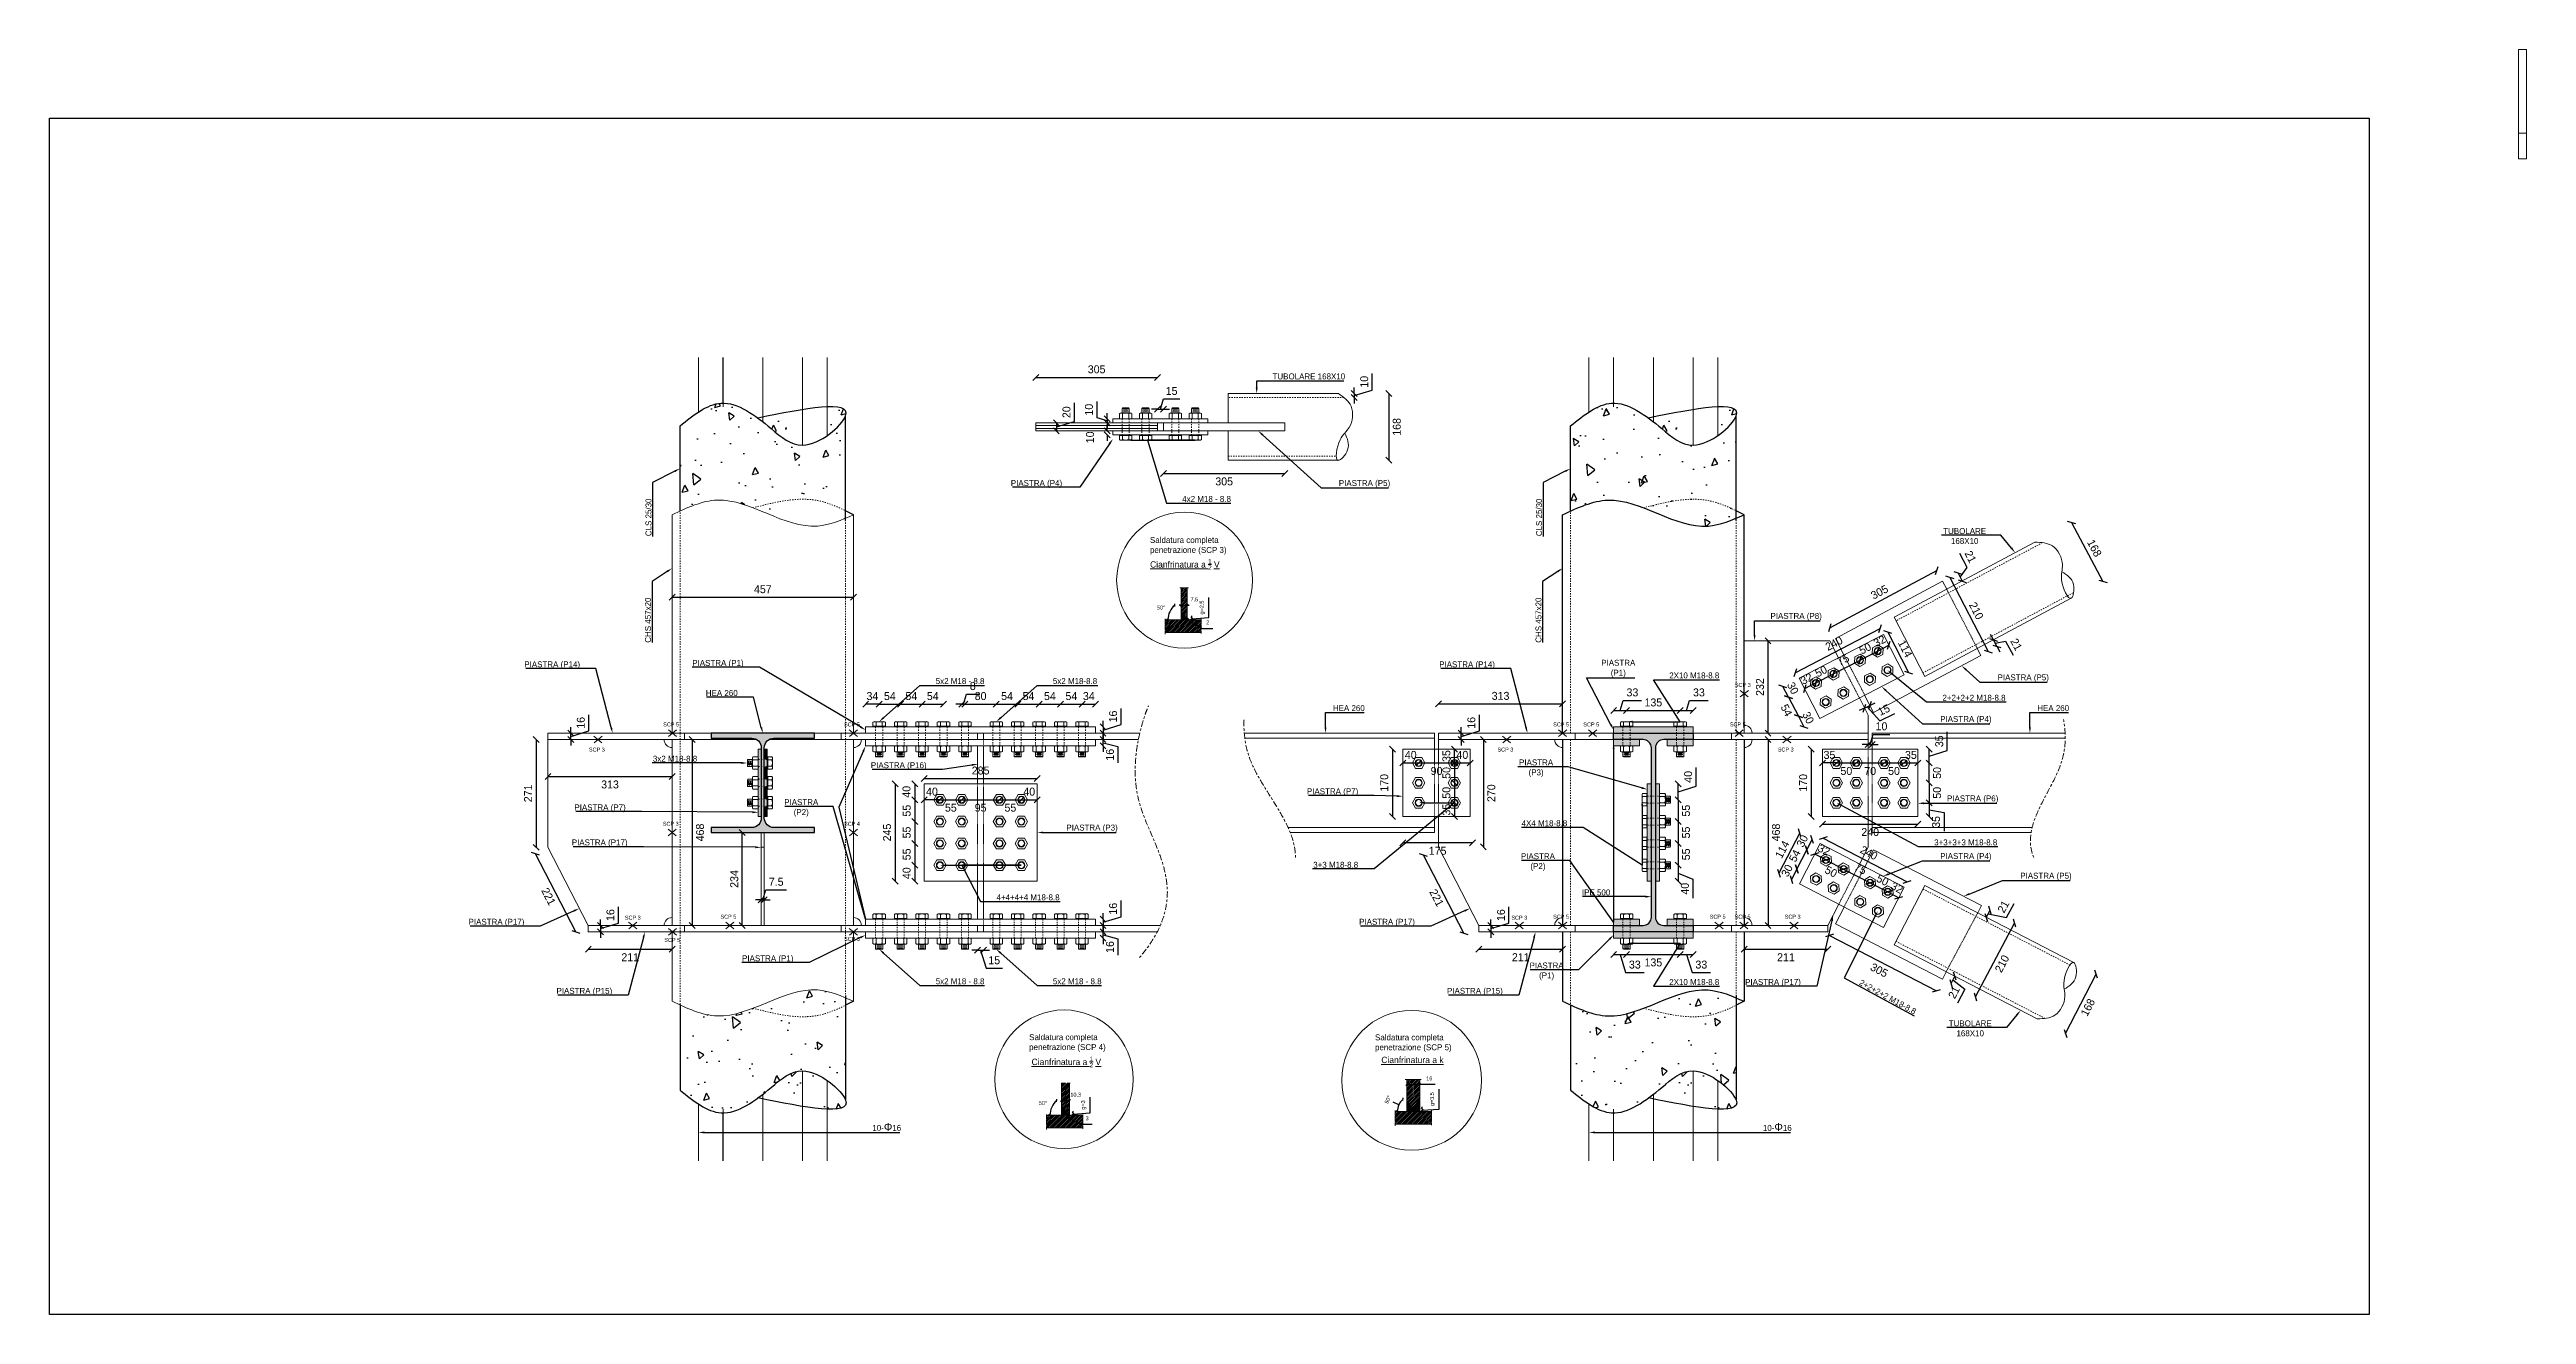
# Model space of a CAD drawing. Header units: millimetres. Extents: x -6949 to 549764, y -83146 to 127128.
# Drawn here: x 10961 to 17199, y -48298 to -45114 of the extents above; entities that cross this region are included whole.
import ezdxf
from ezdxf import colors
from ezdxf.entities.mleader import LeaderData, LeaderLine
from ezdxf.math import Vec2, Vec3

# ---------------------------------------------------------------- set-up
doc = ezdxf.new("R2010")
doc.units = ezdxf.units.MM
for name, pattern in [('ACAD_ISO02W100', [15, 12, -3]), ('Centro', [31.75, 6.35, -4.7625, 15.875, -4.7625]), ('Tratto', [6.35, 3.175, -3.175])]:
    doc.linetypes.add(name, pattern=pattern)
for name, color, linetype, lineweight in [('armatura', 1, 'Continuous', 15), ('bulloni', 5, 'Continuous', 9), ('LINEA DI SEZIONE', 1, 'Centro', 9), ('piastra', 6, 'Continuous', 18), ('S-BEAM', 5, 'Continuous', 18), ('S-COLS', 7, 'Continuous', 18), ('sezione', 1, 'ACAD_ISO02W100', 20), ('SEZIONI acciaio - Steel sections', 7, 'Continuous', 25), ('tratteggio', 253, 'Tratto', 15)]:
    doc.layers.add(name, color=color, linetype=linetype, lineweight=lineweight)
doc.layers.add('quote', color=7, linetype='Continuous', lineweight=5, true_color=0x383838)
doc.styles.get("Standard").update_dxf_attribs({"font": ''})
doc.styles.get('Standard').set_extended_font_data('Bahnschrift Light')
doc.dimstyles.new('per cianfrini', dxfattribs={"dimtxt": 10, "dimasz": 5, "dimexe": 0.18, "dimexo": 0.0625, "dimgap": 10, "dimtad": 2, "dimdec": 0, "dimlfac": 0.5, "dimzin": 0, "dimdsep": 46, "dimtxsty": 'Standard', "dimblk": 'OBLIQUE', "dimcen": 0, "dimse1": 1, "dimse2": 1, "dimadec": 0, "dimazin": 0, "dimtfac": 1, "dimtdec": 0, "dimtofl": 0, "dimtmove": 1, "dimatfit": 3, "dimfxl": 1, "dimtolj": 1, "dimtzin": 0, "dimarcsym": 1})
doc.dimstyles.new('Q 1_15', dxfattribs={"dimtxt": 20, "dimasz": 15, "dimexe": 0.18, "dimexo": 0.0625, "dimgap": 10, "dimtad": 2, "dimdec": 0, "dimzin": 0, "dimdsep": 46, "dimtxsty": 'Standard', "dimblk": 'OBLIQUE', "dimcen": 0, "dimse1": 1, "dimse2": 1, "dimadec": 0, "dimazin": 0, "dimtfac": 1, "dimtdec": 0, "dimtofl": 0, "dimtmove": 1, "dimatfit": 3, "dimfxl": 1, "dimtolj": 1, "dimtzin": 0, "dimarcsym": 1})
pattern_1 = [(45, (1799.489, -12.8306), (-2.24506403, 2.24506403), [])]
pattern_2 = [(45, (1500.7673, -1259.9382), (-2.24506403, 2.24506403), [])]

msp = doc.modelspace()

# ---------------------------------------------------------------- texts
at = {"layer": 'quote', "color": 0, "char_height": 15, "attachment_point": 1}
for s, insert in [('Saldatura completa penetrazione (SCP 3)', (13732.3, -46341)), ('Saldatura completa penetrazione (SCP 4)', (13428, -47592.6)), ('Saldatura completa penetrazione (SCP 5)', (14299.1, -47593.1))]:
    msp.add_mtext_dynamic_manual_height_columns(s, width=279.735, gutter_width=1, heights=[0], dxfattribs=dict(at, insert=insert))
at = {"layer": 'quote', "char_height": 16, "attachment_point": 1}
for s, insert in [('\\A1;\\pxqc;{\\LCianfrinatura a \\H0.7x;\\S1/2;\\H1.42857x; V}', (13728.5, -46396.6)), ('\\A1;\\pxqc;{\\LCianfrinatura a \\H0.7x;\\S1/2;\\H1.42857x; V}', (13430, -47649)), ('\\A1;\\pxqc;{\\LCianfrinatura a k}', (14301.7, -47649.4))]:
    msp.add_mtext_dynamic_manual_height_columns(s, width=183.312, gutter_width=2, heights=[0], dxfattribs=dict(at, insert=insert))
at = {"layer": 'quote', "color": 1, "char_height": 10, "attachment_point": 1}
for s, insert in [('SCP 3', (15205.2, -46708.3)), ('SCP 5', (12506.4, -46807.9)), ('SCP 5', (12962, -46807.9)), ('SCP 5', (14747.7, -46807.9)), ('SCP 5', (14823.6, -46807.9)), ('SCP 5', (15192.5, -46807.9)), ('SCP 3', (12319.5, -46871.2)), ('SCP 3', (14607.4, -46871)), ('SCP 3', (15313.3, -46871)), ('SCP 3', (12505.5, -47057.9)), ('SCP 4', (12962, -47057.9)), ('SCP 3', (12410, -47294.3)), ('SCP 5', (12650.8, -47291.9)), ('SCP 3', (14642.4, -47294.3)), ('SCP 5', (14747.7, -47291.9)), ('SCP 5', (15142, -47291.9)), ('SCP 5', (15204.7, -47291.9)), ('SCP 3', (15330.8, -47291.9)), ('SCP 5', (12509.3, -47350.4)), ('SCP 5', (12962, -47347.7))]:
    msp.add_mtext_dynamic_manual_height_columns(s, width=110.555, gutter_width=1, heights=[0], dxfattribs=dict(at, insert=insert))

# ---------------------------------------------------------------- blocks, each defined once
blk = doc.blocks.new('*U43')
at = {"layer": 'bulloni'}
for p, q in [((-35.6, 13.7), (-34.4, 15.6)), ((-35.6, 13.7), (-35.6, -13.7)), ((-34.4, 15.6), (-24.1, 15.6)), ((-34.4, 7.8), (-24.1, 7.8)), ((-24.1, 15.6), (-24.1, -15.6)), ((-24.1, 12.5), (-23.6, 12.5)), ((-23.6, 12.5), (-23.6, -12.5)), ((8, 13.7), (9.2, 15.6)), ((8, 13.7), (8, -13.7)), ((9.2, 15.6), (21.7, 15.6)), ((9.2, 7.8), (21.7, 7.8)), ((23, 13.7), (21.7, 15.6)), ((23, 13.7), (23, -13.7)), ((34.6, 9), (23, 9)), ((25.7, -6.5), (25, 6.5)), ((28.1, -5), (27.6, 5)), ((30.7, -6.5), (30, 6.5)), ((33.1, -5), (32.6, 5)), ((34.6, 9), (35.6, 8)), ((34.6, 9), (34.6, -9)), ((35.6, 8), (35.6, -8)), ((-35.6, -13.7), (-34.4, -15.6)), ((-24.1, -7.8), (-34.4, -7.8)), ((-34.4, -15.6), (-24.1, -15.6)), ((-24.1, -12.5), (-23.6, -12.5)), ((8, -13.7), (9.2, -15.6)), ((21.7, -7.8), (9.2, -7.8)), ((9.2, -15.6), (21.7, -15.6)), ((23, -13.7), (21.7, -15.6)), ((34.6, -9), (23, -9)), ((35.6, -8), (34.6, -9))]:
    blk.add_line(p, q, dxfattribs=at)
for centre, radius, start, end in [((-28.9, 11.7), 6.67, 144.26215, 215.73785), ((-10.8, 0), 24.8, 161.68582, 198.31418), ((-22.6, 10), 1, 180, 270), ((14.7, 11.7), 6.67, 144.26215, 215.73785), ((32.8, 0), 24.8, 161.68582, 198.31418), ((16.3, 11.7), 6.67, 324.26215, 35.73785), ((-1.8, 0), 24.8, 341.68582, 18.31418), ((-28.9, -11.7), 6.67, 144.26215, 215.73785), ((-22.6, -10), 1, 90, 180), ((14.7, -11.7), 6.67, 144.26215, 215.73785), ((16.3, -11.7), 6.67, 324.26215, 35.73785)]:
    blk.add_arc(centre, radius, start, end, dxfattribs=at)
at = {"layer": 'tratteggio'}
for points in [[(-22.6, 9), (8, 9)], [(-22.6, -9), (8, -9)]]:
    blk.add_lwpolyline(points, dxfattribs=at)
blk = doc.blocks.new('*U44')
at = {"layer": 'bulloni', "color": 0, "linetype": 'ByBlock', "lineweight": -2, "transparency": 16777216}
for p in [(0, 0), (0, -55), (0, -110), (0, -165)]:
    blk.add_blockref('*U43', p, dxfattribs=at)
blk = doc.blocks.new('*U45')
at = {"layer": 'bulloni'}
blk.add_lwpolyline([(-15.6, 0), (-7.8, -13.5), (7.8, -13.5), (15.6, 0), (7.8, 13.5), (-7.8, 13.5)], close=True, dxfattribs=at)
for radius in [9, 7.88]:
    blk.add_circle((0, 0), radius, dxfattribs=at)
blk = doc.blocks.new('*U46')
at = {"color": 0, "linetype": 'ByBlock', "lineweight": -2, "transparency": 16777216}
for p in [(0, 0), (0, -50), (0, -100)]:
    blk.add_blockref('*U45', p, dxfattribs=at)
blk = doc.blocks.new('*U47')
at = {"layer": 'bulloni'}
blk.add_lwpolyline([(-15.6, 0), (-7.8, -13.5), (7.8, -13.5), (15.6, 0), (7.8, 13.5), (-7.8, 13.5)], close=True, dxfattribs=at)
for radius in [9, 7.88]:
    blk.add_circle((0, 0), radius, dxfattribs=at)
blk = doc.blocks.new('*U48')
at = {"color": 0, "linetype": 'ByBlock', "lineweight": -2, "transparency": 16777216}
for p in [(0, 0), (50, 0), (0, -54), (50, -54)]:
    blk.add_blockref('*U47', p, dxfattribs=at)
blk = doc.blocks.new('*U49')
at = {"layer": 'bulloni'}
blk.add_lwpolyline([(-15.6, 0), (-7.8, -13.5), (7.8, -13.5), (15.6, 0), (7.8, 13.5), (-7.8, 13.5)], close=True, dxfattribs=at)
for radius in [9, 7.88]:
    blk.add_circle((0, 0), radius, dxfattribs=at)
blk = doc.blocks.new('*U50')
at = {"color": 0, "linetype": 'ByBlock', "lineweight": -2, "transparency": 16777216}
for p in [(0, 0), (50, 0), (0, -54), (50, -54)]:
    blk.add_blockref('*U49', p, dxfattribs=at)
blk = doc.blocks.new('*U51')
at = {"layer": 'bulloni'}
blk.add_lwpolyline([(-15.6, 0), (-7.8, -13.5), (7.8, -13.5), (15.6, 0), (7.8, 13.5), (-7.8, 13.5)], close=True, dxfattribs=at)
for radius in [9, 7.88]:
    blk.add_circle((0, 0), radius, dxfattribs=at)
blk = doc.blocks.new('*U52')
at = {"color": 0, "linetype": 'ByBlock', "lineweight": -2, "transparency": 16777216}
for p in [(0, 0), (50, 0), (0, -54), (50, -54)]:
    blk.add_blockref('*U51', p, dxfattribs=at)
blk = doc.blocks.new('*U53')
at = {"layer": 'bulloni'}
blk.add_lwpolyline([(-15.6, 0), (-7.8, -13.5), (7.8, -13.5), (15.6, 0), (7.8, 13.5), (-7.8, 13.5)], close=True, dxfattribs=at)
for radius in [9, 7.88]:
    blk.add_circle((0, 0), radius, dxfattribs=at)
blk = doc.blocks.new('*U54')
at = {"color": 0, "linetype": 'ByBlock', "lineweight": -2, "transparency": 16777216}
for p in [(0, 0), (50, 0), (0, -54), (50, -54)]:
    blk.add_blockref('*U53', p, dxfattribs=at)
blk = doc.blocks.new('*U90')
at = {"layer": 'bulloni'}
blk.add_lwpolyline([(-15.6, 0), (-7.8, -13.5), (7.8, -13.5), (15.6, 0), (7.8, 13.5), (-7.8, 13.5)], close=True, dxfattribs=at)
for radius in [9, 7.88]:
    blk.add_circle((0, 0), radius, dxfattribs=at)
blk = doc.blocks.new('*U91')
at = {"color": 0, "linetype": 'ByBlock', "lineweight": -2, "transparency": 16777216}
for p in [(0, 0), (55, 0), (0, -55), (55, -55), (0, -110), (55, -110), (0, -165), (55, -165)]:
    blk.add_blockref('*U90', p, dxfattribs=at)
blk = doc.blocks.new('*U92')
at = {"layer": 'bulloni'}
blk.add_lwpolyline([(-15.6, 0), (-7.8, -13.5), (7.8, -13.5), (15.6, 0), (7.8, 13.5), (-7.8, 13.5)], close=True, dxfattribs=at)
for radius in [9, 7.88]:
    blk.add_circle((0, 0), radius, dxfattribs=at)
blk = doc.blocks.new('*U93')
at = {"color": 0, "linetype": 'ByBlock', "lineweight": -2, "transparency": 16777216}
for p in [(0, 0), (55, 0), (0, -55), (55, -55), (0, -110), (55, -110), (0, -165), (55, -165)]:
    blk.add_blockref('*U92', p, dxfattribs=at)
blk = doc.blocks.new('*U148')
at = {"layer": 'bulloni'}
blk.add_lwpolyline([(-15.6, 0), (-7.8, -13.5), (7.8, -13.5), (15.6, 0), (7.8, 13.5), (-7.8, 13.5)], close=True, dxfattribs=at)
for radius in [9, 7.88]:
    blk.add_circle((0, 0), radius, dxfattribs=at)
blk = doc.blocks.new('*U149')
at = {"color": 0, "linetype": 'ByBlock', "lineweight": -2, "transparency": 16777216}
for p in [(0, 0), (0, -50), (0, -100)]:
    blk.add_blockref('*U148', p, dxfattribs=at)
blk = doc.blocks.new('*U494')
at = {"layer": 'bulloni'}
blk.add_lwpolyline([(-15.6, 0), (-7.8, -13.5), (7.8, -13.5), (15.6, 0), (7.8, 13.5), (-7.8, 13.5)], close=True, dxfattribs=at)
for radius in [9, 7.88]:
    blk.add_circle((0, 0), radius, dxfattribs=at)
blk = doc.blocks.new('*U495')
at = {"color": 0, "linetype": 'ByBlock', "lineweight": -2, "transparency": 16777216}
for p in [(0, 0), (50, 0), (0, -50), (50, -50), (0, -100), (50, -100)]:
    blk.add_blockref('*U494', p, dxfattribs=at)
blk = doc.blocks.new('*U496')
at = {"layer": 'bulloni'}
blk.add_lwpolyline([(-15.6, 0), (-7.8, -13.5), (7.8, -13.5), (15.6, 0), (7.8, 13.5), (-7.8, 13.5)], close=True, dxfattribs=at)
for radius in [9, 7.88]:
    blk.add_circle((0, 0), radius, dxfattribs=at)
blk = doc.blocks.new('*U493')
at = {"color": 0, "linetype": 'ByBlock', "lineweight": -2, "transparency": 16777216}
for p in [(0, 0), (50, 0), (0, -50), (50, -50), (0, -100), (50, -100)]:
    blk.add_blockref('*U496', p, dxfattribs=at)
blk = doc.blocks.new('_Oblique')
at = {"color": 0, "linetype": 'ByBlock', "lineweight": -2}
blk.add_line((-0.5, -0.5), (0.5, 0.5), dxfattribs=at)
blk = doc.blocks.new('*D712')
at = {"layer": 'Defpoints', "color": 0, "transparency": 16777216}
for p in [(12216.3, -46850.9), (12186.3, -47122.2), (12216.3, -47122.2)]:
    blk.add_point(p, dxfattribs=at)
at = {"layer": 'quote', "color": 0, "lineweight": -2, "transparency": 16777216}
blk.add_line((12186.3, -46850.9), (12186.3, -47122.2), dxfattribs=at)
at = {"layer": 'quote', "color": 0, "lineweight": -2, "transparency": 16777216, "xscale": 15, "yscale": 15, "zscale": 15}
for p, rotation in [((12186.3, -46850.9), 90), ((12186.3, -47122.2), 270)]:
    blk.add_blockref('_Oblique', p, dxfattribs=dict(at, rotation=rotation))
at = {"layer": 'quote', "color": 0, "transparency": 16777216, "insert": (12166.2, -46986.5), "char_height": 20, "attachment_point": 5, "rotation": 90}
blk.add_mtext('\\A1;271', dxfattribs=at)
blk = doc.blocks.new('*D713')
at = {"layer": 'Defpoints', "color": 0, "transparency": 16777216}
for p in [(12184.9, -47138.4), (12216.3, -47122.2), (12317.9, -47318.9)]:
    blk.add_point(p, dxfattribs=at)
at = {"layer": 'quote', "color": 0, "lineweight": -2, "transparency": 16777216}
blk.add_line((12286.5, -47335.1), (12184.9, -47138.4), dxfattribs=at)
at = {"layer": 'quote', "color": 0, "lineweight": -2, "transparency": 16777216, "xscale": 15, "yscale": 15, "zscale": 15}
for p, rotation in [((12184.9, -47138.4), 117.3238909274767), ((12286.5, -47335.1), 297.3238909274767)]:
    blk.add_blockref('_Oblique', p, dxfattribs=dict(at, rotation=rotation))
at = {"layer": 'quote', "color": 0, "transparency": 16777216, "insert": (12217.8, -47246), "char_height": 20, "attachment_point": 5, "rotation": 297.32389}
blk.add_mtext('\\A1;221', dxfattribs=at)
blk = doc.blocks.new('*D714')
at = {"layer": 'Defpoints', "color": 0, "transparency": 16777216}
for p in [(12317.9, -47318.9), (12317.9, -47334.9), (12348.2, -47334.9)]:
    blk.add_point(p, dxfattribs=at)
at = {"layer": 'quote', "color": 0, "lineweight": -2, "transparency": 16777216}
for p, q in [((12393.7, -47313.2), (12393.7, -47272.3)), ((12348.2, -47318.9), (12348.2, -47303.9)), ((12348.2, -47326.9), (12393.7, -47313.2)), ((12348.2, -47318.9), (12348.2, -47334.9)), ((12348.2, -47334.9), (12348.2, -47349.9))]:
    blk.add_line(p, q, dxfattribs=at)
at = {"layer": 'quote', "color": 0, "lineweight": -2, "transparency": 16777216, "xscale": 15, "yscale": 15, "zscale": 15}
for p, rotation in [((12348.2, -47318.9), 270), ((12348.2, -47334.9), 90)]:
    blk.add_blockref('_Oblique', p, dxfattribs=dict(at, rotation=rotation))
at = {"layer": 'quote', "color": 0, "transparency": 16777216, "insert": (12373.6, -47292.8), "char_height": 20, "attachment_point": 5, "rotation": 90}
blk.add_mtext('\\A1;16', dxfattribs=at)
blk = doc.blocks.new('*D715')
at = {"layer": 'Defpoints', "color": 0, "transparency": 16777216}
for p in [(12216.3, -46834.9), (12273.6, -46834.9), (12216.3, -46850.9)]:
    blk.add_point(p, dxfattribs=at)
at = {"layer": 'quote', "color": 0, "lineweight": -2, "transparency": 16777216}
for p, q in [((12273.6, -46834.9), (12273.6, -46819.9)), ((12273.6, -46842.9), (12319.1, -46829.2)), ((12273.6, -46850.9), (12273.6, -46834.9)), ((12319.1, -46829.2), (12319.1, -46788.3)), ((12273.6, -46850.9), (12273.6, -46865.9))]:
    blk.add_line(p, q, dxfattribs=at)
at = {"layer": 'quote', "color": 0, "lineweight": -2, "transparency": 16777216, "xscale": 15, "yscale": 15, "zscale": 15}
for p, rotation in [((12273.6, -46834.9), 270), ((12273.6, -46850.9), 90)]:
    blk.add_blockref('_Oblique', p, dxfattribs=dict(at, rotation=rotation))
at = {"layer": 'quote', "color": 0, "transparency": 16777216, "insert": (12299, -46808.8), "char_height": 20, "attachment_point": 5, "rotation": 90}
blk.add_mtext('\\A1;16', dxfattribs=at)
blk = doc.blocks.new('*D716')
at = {"layer": 'Defpoints', "color": 0, "transparency": 16777216}
for p in [(12761, -47254.5), (12753.5, -47318.9), (12761, -47318.9)]:
    blk.add_point(p, dxfattribs=at)
at = {"layer": 'quote', "color": 0, "lineweight": -2, "transparency": 16777216}
for p, q in [((12753.5, -47254.5), (12738.5, -47254.5)), ((12753.5, -47254.5), (12761, -47254.5)), ((12757.3, -47254.5), (12764.9, -47229.2)), ((12761, -47254.5), (12776, -47254.5)), ((12764.9, -47229.2), (12817.2, -47229.2))]:
    blk.add_line(p, q, dxfattribs=at)
at = {"layer": 'quote', "color": 0, "lineweight": -2, "transparency": 16777216, "xscale": 15, "yscale": 15, "zscale": 15}
blk.add_blockref('_Oblique', (12753.5, -47254.5), dxfattribs=at)
at = {"layer": 'quote', "color": 0, "lineweight": -2, "transparency": 16777216, "xscale": 15, "yscale": 15, "zscale": 15, "rotation": 180}
blk.add_blockref('_Oblique', (12761, -47254.5), dxfattribs=at)
at = {"layer": 'quote', "color": 0, "transparency": 16777216, "insert": (12791, -47209.1), "char_height": 20, "attachment_point": 5}
blk.add_mtext('\\A1;7.5', dxfattribs=at)
blk = doc.blocks.new('*D717')
at = {"layer": 'Defpoints', "color": 0, "transparency": 16777216}
for p in [(13595.3, -46818.9), (13595.3, -46834.9), (13614, -46834.9)]:
    blk.add_point(p, dxfattribs=at)
at = {"layer": 'quote', "color": 0, "lineweight": -2, "transparency": 16777216}
for p, q in [((13659.5, -46813.2), (13659.5, -46772.3)), ((13614, -46818.9), (13614, -46803.9)), ((13614, -46826.9), (13659.5, -46813.2)), ((13614, -46818.9), (13614, -46834.9)), ((13614, -46834.9), (13614, -46849.9))]:
    blk.add_line(p, q, dxfattribs=at)
at = {"layer": 'quote', "color": 0, "lineweight": -2, "transparency": 16777216, "xscale": 15, "yscale": 15, "zscale": 15}
for p, rotation in [((13614, -46818.9), 270), ((13614, -46834.9), 90)]:
    blk.add_blockref('_Oblique', p, dxfattribs=dict(at, rotation=rotation))
at = {"layer": 'quote', "color": 0, "transparency": 16777216, "insert": (13639.4, -46792.8), "char_height": 20, "attachment_point": 5, "rotation": 90}
blk.add_mtext('\\A1;16', dxfattribs=at)
blk = doc.blocks.new('*D718')
at = {"layer": 'Defpoints', "color": 0, "transparency": 16777216}
for p in [(13595.3, -46850.9), (13595.3, -46866.9), (13614, -46850.9)]:
    blk.add_point(p, dxfattribs=at)
at = {"layer": 'quote', "color": 0, "lineweight": -2, "transparency": 16777216}
for p, q in [((13614, -46850.9), (13614, -46835.9)), ((13614, -46866.9), (13614, -46850.9)), ((13614, -46858.9), (13651.7, -46868.6)), ((13614, -46866.9), (13614, -46881.9)), ((13651.7, -46868.6), (13651.7, -46909.5))]:
    blk.add_line(p, q, dxfattribs=at)
at = {"layer": 'quote', "color": 0, "lineweight": -2, "transparency": 16777216, "xscale": 15, "yscale": 15, "zscale": 15}
for p, rotation in [((13614, -46850.9), 270), ((13614, -46866.9), 90)]:
    blk.add_blockref('_Oblique', p, dxfattribs=dict(at, rotation=rotation))
at = {"layer": 'quote', "color": 0, "transparency": 16777216, "insert": (13631.6, -46889.1), "char_height": 20, "attachment_point": 5, "rotation": 90}
blk.add_mtext('\\A1;16', dxfattribs=at)
blk = doc.blocks.new('*D719')
at = {"layer": 'Defpoints', "color": 0, "transparency": 16777216}
for p in [(13163.3, -46962.4), (13090.5, -47207.4), (13163.3, -47207.4)]:
    blk.add_point(p, dxfattribs=at)
at = {"layer": 'quote', "color": 0, "lineweight": -2, "transparency": 16777216}
blk.add_line((13090.5, -46962.4), (13090.5, -47207.4), dxfattribs=at)
at = {"layer": 'quote', "color": 0, "lineweight": -2, "transparency": 16777216, "xscale": 15, "yscale": 15, "zscale": 15}
for p, rotation in [((13090.5, -46962.4), 90), ((13090.5, -47207.4), 270)]:
    blk.add_blockref('_Oblique', p, dxfattribs=dict(at, rotation=rotation))
at = {"layer": 'quote', "color": 0, "transparency": 16777216, "insert": (13070.3, -47084.9), "char_height": 20, "attachment_point": 5, "rotation": 90}
blk.add_mtext('\\A1;245', dxfattribs=at)
blk = doc.blocks.new('*D720')
at = {"layer": 'Defpoints', "color": 0, "transparency": 16777216}
for p in [(13163.3, -46962.4), (13448.3, -46949.2), (13448.3, -46962.4)]:
    blk.add_point(p, dxfattribs=at)
at = {"layer": 'quote', "color": 0, "lineweight": -2, "transparency": 16777216}
blk.add_line((13163.3, -46949.2), (13448.3, -46949.2), dxfattribs=at)
at = {"layer": 'quote', "color": 0, "lineweight": -2, "transparency": 16777216, "xscale": 15, "yscale": 15, "zscale": 15, "rotation": 180}
blk.add_blockref('_Oblique', (13163.3, -46949.2), dxfattribs=at)
at = {"layer": 'quote', "color": 0, "lineweight": -2, "transparency": 16777216, "xscale": 15, "yscale": 15, "zscale": 15}
blk.add_blockref('_Oblique', (13448.3, -46949.2), dxfattribs=at)
at = {"layer": 'quote', "color": 0, "transparency": 16777216, "insert": (13305.8, -46929), "char_height": 20, "attachment_point": 5}
blk.add_mtext('\\A1;285', dxfattribs=at)
blk = doc.blocks.new('*D721')
at = {"layer": 'Defpoints', "color": 0, "transparency": 16777216}
for p in [(13203.3, -47002.4), (13258.3, -47002.4), (13258.3, -47002.4)]:
    blk.add_point(p, dxfattribs=at)
at = {"layer": 'quote', "color": 0, "lineweight": -2, "transparency": 16777216}
blk.add_line((13203.3, -47002.4), (13258.3, -47002.4), dxfattribs=at)
at = {"layer": 'quote', "color": 0, "lineweight": -2, "transparency": 16777216, "xscale": 15, "yscale": 15, "zscale": 15, "rotation": 180}
blk.add_blockref('_Oblique', (13203.3, -47002.4), dxfattribs=at)
at = {"layer": 'quote', "color": 0, "lineweight": -2, "transparency": 16777216, "xscale": 15, "yscale": 15, "zscale": 15}
blk.add_blockref('_Oblique', (13258.3, -47002.4), dxfattribs=at)
at = {"layer": 'quote', "color": 0, "transparency": 16777216, "insert": (13230.8, -47022.5), "char_height": 20, "attachment_point": 5}
blk.add_mtext('\\A1;55', dxfattribs=at)
blk = doc.blocks.new('*D722')
at = {"layer": 'Defpoints', "color": 0, "transparency": 16777216}
for p in [(13258.3, -47002.4), (13353.3, -47002.4), (13353.3, -47002.4)]:
    blk.add_point(p, dxfattribs=at)
at = {"layer": 'quote', "color": 0, "lineweight": -2, "transparency": 16777216}
blk.add_line((13258.3, -47002.4), (13353.3, -47002.4), dxfattribs=at)
at = {"layer": 'quote', "color": 0, "lineweight": -2, "transparency": 16777216, "xscale": 15, "yscale": 15, "zscale": 15, "rotation": 180}
blk.add_blockref('_Oblique', (13258.3, -47002.4), dxfattribs=at)
at = {"layer": 'quote', "color": 0, "lineweight": -2, "transparency": 16777216, "xscale": 15, "yscale": 15, "zscale": 15}
blk.add_blockref('_Oblique', (13353.3, -47002.4), dxfattribs=at)
at = {"layer": 'quote', "color": 0, "transparency": 16777216, "insert": (13305.8, -47022.6), "char_height": 20, "attachment_point": 5}
blk.add_mtext('\\A1;95', dxfattribs=at)
blk = doc.blocks.new('*D723')
at = {"layer": 'Defpoints', "color": 0, "transparency": 16777216}
for p in [(13353.3, -47002.4), (13408.3, -47002.4), (13408.3, -47002.4)]:
    blk.add_point(p, dxfattribs=at)
at = {"layer": 'quote', "color": 0, "lineweight": -2, "transparency": 16777216}
blk.add_line((13353.3, -47002.4), (13408.3, -47002.4), dxfattribs=at)
at = {"layer": 'quote', "color": 0, "lineweight": -2, "transparency": 16777216, "xscale": 15, "yscale": 15, "zscale": 15, "rotation": 180}
blk.add_blockref('_Oblique', (13353.3, -47002.4), dxfattribs=at)
at = {"layer": 'quote', "color": 0, "lineweight": -2, "transparency": 16777216, "xscale": 15, "yscale": 15, "zscale": 15}
blk.add_blockref('_Oblique', (13408.3, -47002.4), dxfattribs=at)
at = {"layer": 'quote', "color": 0, "transparency": 16777216, "insert": (13380.8, -47022.5), "char_height": 20, "attachment_point": 5}
blk.add_mtext('\\A1;55', dxfattribs=at)
blk = doc.blocks.new('*D724')
at = {"layer": 'Defpoints', "color": 0, "transparency": 16777216}
for p in [(13408.3, -47002.4), (13448.3, -47002.4), (13448.3, -47002.4)]:
    blk.add_point(p, dxfattribs=at)
at = {"layer": 'quote', "color": 0, "lineweight": -2, "transparency": 16777216}
blk.add_line((13408.3, -47002.4), (13448.3, -47002.4), dxfattribs=at)
at = {"layer": 'quote', "color": 0, "lineweight": -2, "transparency": 16777216, "xscale": 15, "yscale": 15, "zscale": 15, "rotation": 180}
blk.add_blockref('_Oblique', (13408.3, -47002.4), dxfattribs=at)
at = {"layer": 'quote', "color": 0, "lineweight": -2, "transparency": 16777216, "xscale": 15, "yscale": 15, "zscale": 15}
blk.add_blockref('_Oblique', (13448.3, -47002.4), dxfattribs=at)
at = {"layer": 'quote', "color": 0, "transparency": 16777216, "insert": (13428.3, -46982.1), "char_height": 20, "attachment_point": 5}
blk.add_mtext('\\A1;40', dxfattribs=at)
blk = doc.blocks.new('*D725')
at = {"layer": 'Defpoints', "color": 0, "transparency": 16777216}
for p in [(13163.3, -47002.4), (13163.3, -47002.4), (13203.3, -47002.4)]:
    blk.add_point(p, dxfattribs=at)
at = {"layer": 'quote', "color": 0, "lineweight": -2, "transparency": 16777216}
blk.add_line((13203.3, -47002.4), (13163.3, -47002.4), dxfattribs=at)
at = {"layer": 'quote', "color": 0, "lineweight": -2, "transparency": 16777216, "xscale": 15, "yscale": 15, "zscale": 15, "rotation": 180}
blk.add_blockref('_Oblique', (13163.3, -47002.4), dxfattribs=at)
at = {"layer": 'quote', "color": 0, "lineweight": -2, "transparency": 16777216, "xscale": 15, "yscale": 15, "zscale": 15}
blk.add_blockref('_Oblique', (13203.3, -47002.4), dxfattribs=at)
at = {"layer": 'quote', "color": 0, "transparency": 16777216, "insert": (13183.3, -46982.1), "char_height": 20, "attachment_point": 5}
blk.add_mtext('\\A1;40', dxfattribs=at)
blk = doc.blocks.new('*D726')
at = {"layer": 'Defpoints', "color": 0, "transparency": 16777216}
for p in [(13203.3, -46962.4), (13139.8, -47002.4), (13203.3, -47002.4)]:
    blk.add_point(p, dxfattribs=at)
at = {"layer": 'quote', "color": 0, "lineweight": -2, "transparency": 16777216}
blk.add_line((13139.8, -46962.4), (13139.8, -47002.4), dxfattribs=at)
at = {"layer": 'quote', "color": 0, "lineweight": -2, "transparency": 16777216, "xscale": 15, "yscale": 15, "zscale": 15}
for p, rotation in [((13139.8, -46962.4), 90), ((13139.8, -47002.4), 270)]:
    blk.add_blockref('_Oblique', p, dxfattribs=dict(at, rotation=rotation))
at = {"layer": 'quote', "color": 0, "transparency": 16777216, "insert": (13119.2, -46982.3), "char_height": 20, "attachment_point": 5, "rotation": 90}
blk.add_mtext('\\A1;40', dxfattribs=at)
blk = doc.blocks.new('*D727')
at = {"layer": 'Defpoints', "color": 0, "transparency": 16777216}
for p in [(13203.3, -47002.4), (13139.8, -47057.4), (13203.3, -47057.4)]:
    blk.add_point(p, dxfattribs=at)
at = {"layer": 'quote', "color": 0, "lineweight": -2, "transparency": 16777216}
blk.add_line((13139.8, -47002.4), (13139.8, -47057.4), dxfattribs=at)
at = {"layer": 'quote', "color": 0, "lineweight": -2, "transparency": 16777216, "xscale": 15, "yscale": 15, "zscale": 15}
for p, rotation in [((13139.8, -47002.4), 90), ((13139.8, -47057.4), 270)]:
    blk.add_blockref('_Oblique', p, dxfattribs=dict(at, rotation=rotation))
at = {"layer": 'quote', "color": 0, "transparency": 16777216, "insert": (13119.7, -47029.9), "char_height": 20, "attachment_point": 5, "rotation": 90}
blk.add_mtext('\\A1;55', dxfattribs=at)
blk = doc.blocks.new('*D728')
at = {"layer": 'Defpoints', "color": 0, "transparency": 16777216}
for p in [(13203.3, -47057.4), (13139.8, -47112.4), (13203.3, -47112.4)]:
    blk.add_point(p, dxfattribs=at)
at = {"layer": 'quote', "color": 0, "lineweight": -2, "transparency": 16777216}
blk.add_line((13139.8, -47057.4), (13139.8, -47112.4), dxfattribs=at)
at = {"layer": 'quote', "color": 0, "lineweight": -2, "transparency": 16777216, "xscale": 15, "yscale": 15, "zscale": 15}
for p, rotation in [((13139.8, -47057.4), 90), ((13139.8, -47112.4), 270)]:
    blk.add_blockref('_Oblique', p, dxfattribs=dict(at, rotation=rotation))
at = {"layer": 'quote', "color": 0, "transparency": 16777216, "insert": (13119.7, -47084.9), "char_height": 20, "attachment_point": 5, "rotation": 90}
blk.add_mtext('\\A1;55', dxfattribs=at)
blk = doc.blocks.new('*D729')
at = {"layer": 'Defpoints', "color": 0, "transparency": 16777216}
for p in [(13203.3, -47112.4), (13139.8, -47167.4), (13203.3, -47167.4)]:
    blk.add_point(p, dxfattribs=at)
at = {"layer": 'quote', "color": 0, "lineweight": -2, "transparency": 16777216}
blk.add_line((13139.8, -47112.4), (13139.8, -47167.4), dxfattribs=at)
at = {"layer": 'quote', "color": 0, "lineweight": -2, "transparency": 16777216, "xscale": 15, "yscale": 15, "zscale": 15}
for p, rotation in [((13139.8, -47112.4), 90), ((13139.8, -47167.4), 270)]:
    blk.add_blockref('_Oblique', p, dxfattribs=dict(at, rotation=rotation))
at = {"layer": 'quote', "color": 0, "transparency": 16777216, "insert": (13119.7, -47139.9), "char_height": 20, "attachment_point": 5, "rotation": 90}
blk.add_mtext('\\A1;55', dxfattribs=at)
blk = doc.blocks.new('*D730')
at = {"layer": 'Defpoints', "color": 0, "transparency": 16777216}
for p in [(13139.8, -47207.4), (13163.3, -47207.4), (13203.3, -47167.4)]:
    blk.add_point(p, dxfattribs=at)
at = {"layer": 'quote', "color": 0, "lineweight": -2, "transparency": 16777216}
blk.add_line((13139.8, -47167.4), (13139.8, -47207.4), dxfattribs=at)
at = {"layer": 'quote', "color": 0, "lineweight": -2, "transparency": 16777216, "xscale": 15, "yscale": 15, "zscale": 15}
for p, rotation in [((13139.8, -47167.4), 90), ((13139.8, -47207.4), 270)]:
    blk.add_blockref('_Oblique', p, dxfattribs=dict(at, rotation=rotation))
at = {"layer": 'quote', "color": 0, "transparency": 16777216, "insert": (13119.6, -47187.4), "char_height": 20, "attachment_point": 5, "rotation": 90}
blk.add_mtext('\\A1;40', dxfattribs=at)
blk = doc.blocks.new('*D732')
at = {"layer": 'Defpoints', "color": 0, "transparency": 16777216}
for p in [(13595.3, -47302.9), (13595.3, -47318.9), (13614, -47318.9)]:
    blk.add_point(p, dxfattribs=at)
at = {"layer": 'quote', "color": 0, "lineweight": -2, "transparency": 16777216}
for p, q in [((13659.5, -47297.2), (13659.5, -47256.3)), ((13614, -47302.9), (13614, -47287.9)), ((13614, -47310.9), (13659.5, -47297.2)), ((13614, -47302.9), (13614, -47318.9)), ((13614, -47318.9), (13614, -47333.9))]:
    blk.add_line(p, q, dxfattribs=at)
at = {"layer": 'quote', "color": 0, "lineweight": -2, "transparency": 16777216, "xscale": 15, "yscale": 15, "zscale": 15}
for p, rotation in [((13614, -47302.9), 270), ((13614, -47318.9), 90)]:
    blk.add_blockref('_Oblique', p, dxfattribs=dict(at, rotation=rotation))
at = {"layer": 'quote', "color": 0, "transparency": 16777216, "insert": (13639.4, -47276.8), "char_height": 20, "attachment_point": 5, "rotation": 90}
blk.add_mtext('\\A1;16', dxfattribs=at)
blk = doc.blocks.new('*D731')
at = {"layer": 'Defpoints', "color": 0, "transparency": 16777216}
for p in [(13595.3, -47334.9), (13614, -47334.9), (13595.3, -47350.9)]:
    blk.add_point(p, dxfattribs=at)
at = {"layer": 'quote', "color": 0, "lineweight": -2, "transparency": 16777216}
for p, q in [((13614, -47334.9), (13614, -47319.9)), ((13614, -47350.9), (13614, -47334.9)), ((13614, -47342.9), (13651.7, -47352.6)), ((13614, -47350.9), (13614, -47365.9)), ((13651.7, -47352.6), (13651.7, -47393.5))]:
    blk.add_line(p, q, dxfattribs=at)
at = {"layer": 'quote', "color": 0, "lineweight": -2, "transparency": 16777216, "xscale": 15, "yscale": 15, "zscale": 15}
for p, rotation in [((13614, -47334.9), 270), ((13614, -47350.9), 90)]:
    blk.add_blockref('_Oblique', p, dxfattribs=dict(at, rotation=rotation))
at = {"layer": 'quote', "color": 0, "transparency": 16777216, "insert": (13631.6, -47373.1), "char_height": 20, "attachment_point": 5, "rotation": 90}
blk.add_mtext('\\A1;16', dxfattribs=at)
blk = doc.blocks.new('*D733')
at = {"layer": 'Defpoints', "color": 0, "transparency": 16777216}
for p in [(12985.8, -46492.6), (12528.8, -46559.9), (12985.8, -46559.9)]:
    blk.add_point(p, dxfattribs=at)
at = {"layer": 'quote', "color": 0, "lineweight": -2, "transparency": 16777216}
blk.add_line((12528.8, -46492.6), (12985.8, -46492.6), dxfattribs=at)
at = {"layer": 'quote', "color": 0, "lineweight": -2, "transparency": 16777216, "xscale": 15, "yscale": 15, "zscale": 15, "rotation": 180}
blk.add_blockref('_Oblique', (12528.8, -46492.6), dxfattribs=at)
at = {"layer": 'quote', "color": 0, "lineweight": -2, "transparency": 16777216, "xscale": 15, "yscale": 15, "zscale": 15}
blk.add_blockref('_Oblique', (12985.8, -46492.6), dxfattribs=at)
at = {"layer": 'quote', "color": 0, "transparency": 16777216, "insert": (12757.3, -46472.5), "char_height": 20, "attachment_point": 5}
blk.add_mtext('\\A1;457', dxfattribs=at)
blk = doc.blocks.new('*D734')
at = {"layer": 'Defpoints', "color": 0, "transparency": 16777216}
for p in [(12317.9, -47334.9), (12528.8, -47334.9), (12528.8, -47378.7)]:
    blk.add_point(p, dxfattribs=at)
at = {"layer": 'quote', "color": 0, "lineweight": -2, "transparency": 16777216}
blk.add_line((12317.9, -47378.7), (12528.8, -47378.7), dxfattribs=at)
at = {"layer": 'quote', "color": 0, "lineweight": -2, "transparency": 16777216, "xscale": 15, "yscale": 15, "zscale": 15, "rotation": 180}
blk.add_blockref('_Oblique', (12317.9, -47378.7), dxfattribs=at)
at = {"layer": 'quote', "color": 0, "lineweight": -2, "transparency": 16777216, "xscale": 15, "yscale": 15, "zscale": 15}
blk.add_blockref('_Oblique', (12528.8, -47378.7), dxfattribs=at)
at = {"layer": 'quote', "color": 0, "transparency": 16777216, "insert": (12423.3, -47398.8), "char_height": 20, "attachment_point": 5}
blk.add_mtext('\\A1;211', dxfattribs=at)
blk = doc.blocks.new('*D735')
at = {"layer": 'Defpoints', "color": 0, "transparency": 16777216}
for p in [(12216.3, -46850.9), (12528.8, -46850.9), (12528.8, -46943.8)]:
    blk.add_point(p, dxfattribs=at)
at = {"layer": 'quote', "color": 0, "lineweight": -2, "transparency": 16777216}
blk.add_line((12216.3, -46943.8), (12528.8, -46943.8), dxfattribs=at)
at = {"layer": 'quote', "color": 0, "lineweight": -2, "transparency": 16777216, "xscale": 15, "yscale": 15, "zscale": 15, "rotation": 180}
blk.add_blockref('_Oblique', (12216.3, -46943.8), dxfattribs=at)
at = {"layer": 'quote', "color": 0, "lineweight": -2, "transparency": 16777216, "xscale": 15, "yscale": 15, "zscale": 15}
blk.add_blockref('_Oblique', (12528.8, -46943.8), dxfattribs=at)
at = {"layer": 'quote', "color": 0, "transparency": 16777216, "insert": (12372.5, -46964), "char_height": 20, "attachment_point": 5}
blk.add_mtext('\\A1;313', dxfattribs=at)
blk = doc.blocks.new('*D736')
at = {"layer": 'Defpoints', "color": 0, "transparency": 16777216}
for p in [(13929.2, -45979.8), (13929.2, -46147.8), (14333.7, -46147.8)]:
    blk.add_point(p, dxfattribs=at)
at = {"layer": 'quote', "color": 0, "lineweight": -2, "transparency": 16777216}
blk.add_line((14333.7, -45979.8), (14333.7, -46147.8), dxfattribs=at)
at = {"layer": 'quote', "color": 0, "lineweight": -2, "transparency": 16777216, "xscale": 15, "yscale": 15, "zscale": 15}
for p, rotation in [((14333.7, -45979.8), 90), ((14333.7, -46147.8), 270)]:
    blk.add_blockref('_Oblique', p, dxfattribs=dict(at, rotation=rotation))
at = {"layer": 'quote', "color": 0, "transparency": 16777216, "insert": (14353.9, -46063.8), "char_height": 20, "attachment_point": 5, "rotation": 90}
blk.add_mtext('\\A1;168', dxfattribs=at)
blk = doc.blocks.new('*D737')
at = {"layer": 'Defpoints', "color": 0, "transparency": 16777216}
for p in [(13929.2, -45979.8), (13929.2, -45989.8), (14246.4, -45989.8)]:
    blk.add_point(p, dxfattribs=at)
at = {"layer": 'quote', "color": 0, "lineweight": -2, "transparency": 16777216}
for p, q in [((14246.4, -45979.8), (14246.4, -45964.8)), ((14246.4, -45984.8), (14292.2, -45971)), ((14292.2, -45971), (14292.2, -45929.4)), ((14246.4, -45979.8), (14246.4, -45989.8)), ((14246.4, -45989.8), (14246.4, -46004.8))]:
    blk.add_line(p, q, dxfattribs=at)
at = {"layer": 'quote', "color": 0, "lineweight": -2, "transparency": 16777216, "xscale": 15, "yscale": 15, "zscale": 15}
for p, rotation in [((14246.4, -45979.8), 270), ((14246.4, -45989.8), 90)]:
    blk.add_blockref('_Oblique', p, dxfattribs=dict(at, rotation=rotation))
at = {"layer": 'quote', "color": 0, "transparency": 16777216, "insert": (14272, -45950.2), "char_height": 20, "attachment_point": 5, "rotation": 90}
blk.add_mtext('\\A1;10', dxfattribs=at)
blk = doc.blocks.new('*D738')
at = {"layer": 'Defpoints', "color": 0, "transparency": 16777216}
for p in [(13445, -46053.8), (13445, -46073.8), (13496.5, -46073.8)]:
    blk.add_point(p, dxfattribs=at)
at = {"layer": 'quote', "color": 0, "lineweight": -2, "transparency": 16777216}
for p, q in [((13542.4, -46050), (13542.4, -46003.5)), ((13496.5, -46063.8), (13542.4, -46050)), ((13496.5, -46053.8), (13496.5, -46073.8))]:
    blk.add_line(p, q, dxfattribs=at)
at = {"layer": 'quote', "color": 0, "lineweight": -2, "transparency": 16777216, "xscale": 15, "yscale": 15, "zscale": 15}
for p, rotation in [((13496.5, -46053.8), 90), ((13496.5, -46073.8), 270)]:
    blk.add_blockref('_Oblique', p, dxfattribs=dict(at, rotation=rotation))
at = {"layer": 'quote', "color": 0, "transparency": 16777216, "insert": (13522.1, -46026.8), "char_height": 20, "attachment_point": 5, "rotation": 90}
blk.add_mtext('\\A1;20', dxfattribs=at)
blk = doc.blocks.new('*D739')
at = {"layer": 'Defpoints', "color": 0, "transparency": 16777216}
for p in [(13624.3, -46053.8), (13639.1, -46043.8), (13639.1, -46053.8)]:
    blk.add_point(p, dxfattribs=at)
at = {"layer": 'quote', "color": 0, "lineweight": -2, "transparency": 16777216}
for p, q in [((13598.9, -46041.2), (13598.9, -45999.5)), ((13624.3, -46043.8), (13624.3, -46028.8)), ((13624.3, -46048.8), (13598.9, -46041.2)), ((13624.3, -46043.8), (13624.3, -46053.8)), ((13624.3, -46053.8), (13624.3, -46068.8))]:
    blk.add_line(p, q, dxfattribs=at)
at = {"layer": 'quote', "color": 0, "lineweight": -2, "transparency": 16777216, "xscale": 15, "yscale": 15, "zscale": 15}
for p, rotation in [((13624.3, -46043.8), 270), ((13624.3, -46053.8), 90)]:
    blk.add_blockref('_Oblique', p, dxfattribs=dict(at, rotation=rotation))
at = {"layer": 'quote', "color": 0, "transparency": 16777216, "insert": (13578.7, -46020.4), "char_height": 20, "attachment_point": 5, "rotation": 90}
blk.add_mtext('\\A1;10', dxfattribs=at)
blk = doc.blocks.new('*D740')
at = {"layer": 'Defpoints', "color": 0, "transparency": 16777216}
for p in [(13624.3, -46083.8), (13639.1, -46073.8), (13639.1, -46083.8)]:
    blk.add_point(p, dxfattribs=at)
at = {"layer": 'quote', "color": 0, "lineweight": -2, "transparency": 16777216}
for p, q in [((13624.3, -46073.8), (13624.3, -46058.8)), ((13624.3, -46083.8), (13624.3, -46098.8))]:
    blk.add_line(p, q, dxfattribs=at)
at = {"layer": 'quote', "color": 0, "lineweight": -2, "transparency": 16777216, "xscale": 15, "yscale": 15, "zscale": 15}
for p, rotation in [((13624.3, -46073.8), 270), ((13624.3, -46083.8), 90)]:
    blk.add_blockref('_Oblique', p, dxfattribs=dict(at, rotation=rotation))
at = {"layer": 'quote', "color": 0, "transparency": 16777216, "insert": (13581.4, -46090), "char_height": 20, "attachment_point": 5, "rotation": 90}
blk.add_mtext('\\A1;10', dxfattribs=at)
blk = doc.blocks.new('*D741')
at = {"layer": 'Defpoints', "color": 0, "transparency": 16777216}
for p in [(13751, -45939.2), (13445, -46053.8), (13751, -46053.8)]:
    blk.add_point(p, dxfattribs=at)
at = {"layer": 'quote', "color": 0, "lineweight": -2, "transparency": 16777216}
blk.add_line((13445, -45939.2), (13751, -45939.2), dxfattribs=at)
at = {"layer": 'quote', "color": 0, "lineweight": -2, "transparency": 16777216, "xscale": 15, "yscale": 15, "zscale": 15, "rotation": 180}
blk.add_blockref('_Oblique', (13445, -45939.2), dxfattribs=at)
at = {"layer": 'quote', "color": 0, "lineweight": -2, "transparency": 16777216, "xscale": 15, "yscale": 15, "zscale": 15}
blk.add_blockref('_Oblique', (13751, -45939.2), dxfattribs=at)
at = {"layer": 'quote', "color": 0, "transparency": 16777216, "insert": (13598, -45918.9), "char_height": 20, "attachment_point": 5}
blk.add_mtext('\\A1;305', dxfattribs=at)
blk = doc.blocks.new('*D742')
at = {"layer": 'Defpoints', "color": 0, "transparency": 16777216}
for p in [(13766.1, -46073.8), (14072.1, -46073.8), (14072.1, -46180.9)]:
    blk.add_point(p, dxfattribs=at)
at = {"layer": 'quote', "color": 0, "lineweight": -2, "transparency": 16777216}
blk.add_line((13766.1, -46180.9), (14072.1, -46180.9), dxfattribs=at)
at = {"layer": 'quote', "color": 0, "lineweight": -2, "transparency": 16777216, "xscale": 15, "yscale": 15, "zscale": 15, "rotation": 180}
blk.add_blockref('_Oblique', (13766.1, -46180.9), dxfattribs=at)
at = {"layer": 'quote', "color": 0, "lineweight": -2, "transparency": 16777216, "xscale": 15, "yscale": 15, "zscale": 15}
blk.add_blockref('_Oblique', (14072.1, -46180.9), dxfattribs=at)
at = {"layer": 'quote', "color": 0, "transparency": 16777216, "insert": (13919.1, -46201.1), "char_height": 20, "attachment_point": 5}
blk.add_mtext('\\A1;305', dxfattribs=at)
blk = doc.blocks.new('*D743')
at = {"layer": 'Defpoints', "color": 0, "transparency": 16777216}
for p in [(14560.6, -47318.9), (14560.6, -47334.9), (14590.9, -47334.9)]:
    blk.add_point(p, dxfattribs=at)
at = {"layer": 'quote', "color": 0, "lineweight": -2, "transparency": 16777216}
for p, q in [((14636.4, -47313.2), (14636.4, -47272.3)), ((14590.9, -47318.9), (14590.9, -47303.9)), ((14590.9, -47326.9), (14636.4, -47313.2)), ((14590.9, -47318.9), (14590.9, -47334.9)), ((14590.9, -47334.9), (14590.9, -47349.9))]:
    blk.add_line(p, q, dxfattribs=at)
at = {"layer": 'quote', "color": 0, "lineweight": -2, "transparency": 16777216, "xscale": 15, "yscale": 15, "zscale": 15}
for p, rotation in [((14590.9, -47318.9), 270), ((14590.9, -47334.9), 90)]:
    blk.add_blockref('_Oblique', p, dxfattribs=dict(at, rotation=rotation))
at = {"layer": 'quote', "color": 0, "transparency": 16777216, "insert": (14616.3, -47292.8), "char_height": 20, "attachment_point": 5, "rotation": 90}
blk.add_mtext('\\A1;16', dxfattribs=at)
blk = doc.blocks.new('*D744')
at = {"layer": 'Defpoints', "color": 0, "transparency": 16777216}
for p in [(14560.6, -47334.9), (14771.5, -47334.9), (14771.5, -47378.7)]:
    blk.add_point(p, dxfattribs=at)
at = {"layer": 'quote', "color": 0, "lineweight": -2, "transparency": 16777216}
blk.add_line((14560.6, -47378.7), (14771.5, -47378.7), dxfattribs=at)
at = {"layer": 'quote', "color": 0, "lineweight": -2, "transparency": 16777216, "xscale": 15, "yscale": 15, "zscale": 15, "rotation": 180}
blk.add_blockref('_Oblique', (14560.6, -47378.7), dxfattribs=at)
at = {"layer": 'quote', "color": 0, "lineweight": -2, "transparency": 16777216, "xscale": 15, "yscale": 15, "zscale": 15}
blk.add_blockref('_Oblique', (14771.5, -47378.7), dxfattribs=at)
at = {"layer": 'quote', "color": 0, "transparency": 16777216, "insert": (14666.1, -47398.8), "char_height": 20, "attachment_point": 5}
blk.add_mtext('\\A1;211', dxfattribs=at)
blk = doc.blocks.new('*D745')
at = {"layer": 'Defpoints', "color": 0, "transparency": 16777216}
for p in [(14459, -46834.9), (14516.3, -46834.9), (14459, -46850.9)]:
    blk.add_point(p, dxfattribs=at)
at = {"layer": 'quote', "color": 0, "lineweight": -2, "transparency": 16777216}
for p, q in [((14516.3, -46834.9), (14516.3, -46819.9)), ((14516.3, -46842.9), (14561.8, -46829.2)), ((14516.3, -46850.9), (14516.3, -46834.9)), ((14561.8, -46829.2), (14561.8, -46788.3)), ((14516.3, -46850.9), (14516.3, -46865.9))]:
    blk.add_line(p, q, dxfattribs=at)
at = {"layer": 'quote', "color": 0, "lineweight": -2, "transparency": 16777216, "xscale": 15, "yscale": 15, "zscale": 15}
for p, rotation in [((14516.3, -46834.9), 270), ((14516.3, -46850.9), 90)]:
    blk.add_blockref('_Oblique', p, dxfattribs=dict(at, rotation=rotation))
at = {"layer": 'quote', "color": 0, "transparency": 16777216, "insert": (14541.7, -46808.8), "char_height": 20, "attachment_point": 5, "rotation": 90}
blk.add_mtext('\\A1;16', dxfattribs=at)
blk = doc.blocks.new('*D746')
at = {"layer": 'Defpoints', "color": 0, "transparency": 16777216}
for p in [(14369, -46874.9), (14342.7, -47044.9), (14369, -47044.9)]:
    blk.add_point(p, dxfattribs=at)
at = {"layer": 'quote', "color": 0, "lineweight": -2, "transparency": 16777216}
blk.add_line((14342.7, -46874.9), (14342.7, -47044.9), dxfattribs=at)
at = {"layer": 'quote', "color": 0, "lineweight": -2, "transparency": 16777216, "xscale": 15, "yscale": 15, "zscale": 15}
for p, rotation in [((14342.7, -46874.9), 90), ((14342.7, -47044.9), 270)]:
    blk.add_blockref('_Oblique', p, dxfattribs=dict(at, rotation=rotation))
at = {"layer": 'quote', "color": 0, "transparency": 16777216, "insert": (14322.4, -46959.9), "char_height": 20, "attachment_point": 5, "rotation": 90}
blk.add_mtext('\\A1;170', dxfattribs=at)
blk = doc.blocks.new('*D747')
at = {"layer": 'Defpoints', "color": 0, "transparency": 16777216}
for p in [(14369, -47044.9), (14544.5, -47044.9), (14369, -47110.9)]:
    blk.add_point(p, dxfattribs=at)
at = {"layer": 'quote', "color": 0, "lineweight": -2, "transparency": 16777216}
blk.add_line((14544.5, -47110.9), (14369, -47110.9), dxfattribs=at)
at = {"layer": 'quote', "color": 0, "lineweight": -2, "transparency": 16777216, "xscale": 15, "yscale": 15, "zscale": 15, "rotation": 180}
blk.add_blockref('_Oblique', (14369, -47110.9), dxfattribs=at)
at = {"layer": 'quote', "color": 0, "lineweight": -2, "transparency": 16777216, "xscale": 15, "yscale": 15, "zscale": 15}
blk.add_blockref('_Oblique', (14544.5, -47110.9), dxfattribs=at)
at = {"layer": 'quote', "color": 0, "transparency": 16777216, "insert": (14456.7, -47131), "char_height": 20, "attachment_point": 5}
blk.add_mtext('\\A1;175', dxfattribs=at)
blk = doc.blocks.new('*D748')
at = {"layer": 'Defpoints', "color": 0, "transparency": 16777216}
for p in [(14369, -46909.9), (14409, -46909.9), (14409, -46909.9)]:
    blk.add_point(p, dxfattribs=at)
at = {"layer": 'quote', "color": 0, "lineweight": -2, "transparency": 16777216}
blk.add_line((14369, -46909.9), (14409, -46909.9), dxfattribs=at)
at = {"layer": 'quote', "color": 0, "lineweight": -2, "transparency": 16777216, "xscale": 15, "yscale": 15, "zscale": 15, "rotation": 180}
blk.add_blockref('_Oblique', (14369, -46909.9), dxfattribs=at)
at = {"layer": 'quote', "color": 0, "lineweight": -2, "transparency": 16777216, "xscale": 15, "yscale": 15, "zscale": 15}
blk.add_blockref('_Oblique', (14409, -46909.9), dxfattribs=at)
at = {"layer": 'quote', "color": 0, "transparency": 16777216, "insert": (14389, -46889.6), "char_height": 20, "attachment_point": 5}
blk.add_mtext('\\A1;40', dxfattribs=at)
blk = doc.blocks.new('*D749')
at = {"layer": 'Defpoints', "color": 0, "transparency": 16777216}
for p in [(14409, -46909.9), (14499, -46909.9), (14499, -46909.9)]:
    blk.add_point(p, dxfattribs=at)
at = {"layer": 'quote', "color": 0, "lineweight": -2, "transparency": 16777216}
blk.add_line((14409, -46909.9), (14499, -46909.9), dxfattribs=at)
at = {"layer": 'quote', "color": 0, "lineweight": -2, "transparency": 16777216, "xscale": 15, "yscale": 15, "zscale": 15, "rotation": 180}
blk.add_blockref('_Oblique', (14409, -46909.9), dxfattribs=at)
at = {"layer": 'quote', "color": 0, "lineweight": -2, "transparency": 16777216, "xscale": 15, "yscale": 15, "zscale": 15}
blk.add_blockref('_Oblique', (14499, -46909.9), dxfattribs=at)
at = {"layer": 'quote', "color": 0, "transparency": 16777216, "insert": (14454, -46930.1), "char_height": 20, "attachment_point": 5}
blk.add_mtext('\\A1;90', dxfattribs=at)
blk = doc.blocks.new('*D750')
at = {"layer": 'Defpoints', "color": 0, "transparency": 16777216}
for p in [(14499, -46909.9), (14539, -46909.9), (14539, -46910.2)]:
    blk.add_point(p, dxfattribs=at)
at = {"layer": 'quote', "color": 0, "lineweight": -2, "transparency": 16777216}
blk.add_line((14499, -46909.9), (14539, -46909.9), dxfattribs=at)
at = {"layer": 'quote', "color": 0, "lineweight": -2, "transparency": 16777216, "xscale": 15, "yscale": 15, "zscale": 15, "rotation": 180}
blk.add_blockref('_Oblique', (14499, -46909.9), dxfattribs=at)
at = {"layer": 'quote', "color": 0, "lineweight": -2, "transparency": 16777216, "xscale": 15, "yscale": 15, "zscale": 15}
blk.add_blockref('_Oblique', (14539, -46909.9), dxfattribs=at)
at = {"layer": 'quote', "color": 0, "transparency": 16777216, "insert": (14519, -46889.6), "char_height": 20, "attachment_point": 5}
blk.add_mtext('\\A1;40', dxfattribs=at)
blk = doc.blocks.new('*D751')
at = {"layer": 'Defpoints', "color": 0, "transparency": 16777216}
for p in [(14499, -46874.9), (14499, -46874.9), (14499, -46909.9)]:
    blk.add_point(p, dxfattribs=at)
at = {"layer": 'quote', "color": 0, "lineweight": -2, "transparency": 16777216}
blk.add_line((14499, -46909.9), (14499, -46874.9), dxfattribs=at)
at = {"layer": 'quote', "color": 0, "lineweight": -2, "transparency": 16777216, "xscale": 15, "yscale": 15, "zscale": 15}
for p, rotation in [((14499, -46874.9), 90), ((14499, -46909.9), 270)]:
    blk.add_blockref('_Oblique', p, dxfattribs=dict(at, rotation=rotation))
at = {"layer": 'quote', "color": 0, "transparency": 16777216, "insert": (14478.8, -46892.4), "char_height": 20, "attachment_point": 5, "rotation": 90}
blk.add_mtext('\\A1;35', dxfattribs=at)
blk = doc.blocks.new('*D752')
at = {"layer": 'Defpoints', "color": 0, "transparency": 16777216}
for p in [(14499, -46909.9), (14499, -46959.9), (14499, -46959.9)]:
    blk.add_point(p, dxfattribs=at)
at = {"layer": 'quote', "color": 0, "lineweight": -2, "transparency": 16777216}
blk.add_line((14499, -46909.9), (14499, -46959.9), dxfattribs=at)
at = {"layer": 'quote', "color": 0, "lineweight": -2, "transparency": 16777216, "xscale": 15, "yscale": 15, "zscale": 15}
for p, rotation in [((14499, -46909.9), 90), ((14499, -46959.9), 270)]:
    blk.add_blockref('_Oblique', p, dxfattribs=dict(at, rotation=rotation))
at = {"layer": 'quote', "color": 0, "transparency": 16777216, "insert": (14478.8, -46934.9), "char_height": 20, "attachment_point": 5, "rotation": 90}
blk.add_mtext('\\A1;50', dxfattribs=at)
blk = doc.blocks.new('*D753')
at = {"layer": 'Defpoints', "color": 0, "transparency": 16777216}
for p in [(14499, -46959.9), (14499, -47009.9), (14499, -47009.9)]:
    blk.add_point(p, dxfattribs=at)
at = {"layer": 'quote', "color": 0, "lineweight": -2, "transparency": 16777216}
blk.add_line((14499, -46959.9), (14499, -47009.9), dxfattribs=at)
at = {"layer": 'quote', "color": 0, "lineweight": -2, "transparency": 16777216, "xscale": 15, "yscale": 15, "zscale": 15}
for p, rotation in [((14499, -46959.9), 90), ((14499, -47009.9), 270)]:
    blk.add_blockref('_Oblique', p, dxfattribs=dict(at, rotation=rotation))
at = {"layer": 'quote', "color": 0, "transparency": 16777216, "insert": (14478.8, -46984.9), "char_height": 20, "attachment_point": 5, "rotation": 90}
blk.add_mtext('\\A1;50', dxfattribs=at)
blk = doc.blocks.new('*D754')
at = {"layer": 'Defpoints', "color": 0, "transparency": 16777216}
for p in [(14499, -47009.9), (14499, -47044.9), (14539, -47044.9)]:
    blk.add_point(p, dxfattribs=at)
at = {"layer": 'quote', "color": 0, "lineweight": -2, "transparency": 16777216}
blk.add_line((14499, -47009.9), (14499, -47044.9), dxfattribs=at)
at = {"layer": 'quote', "color": 0, "lineweight": -2, "transparency": 16777216, "xscale": 15, "yscale": 15, "zscale": 15}
for p, rotation in [((14499, -47009.9), 90), ((14499, -47044.9), 270)]:
    blk.add_blockref('_Oblique', p, dxfattribs=dict(at, rotation=rotation))
at = {"layer": 'quote', "color": 0, "transparency": 16777216, "insert": (14478.8, -47027.4), "char_height": 20, "attachment_point": 5, "rotation": 90}
blk.add_mtext('\\A1;35', dxfattribs=at)
blk = doc.blocks.new('*D755')
at = {"layer": 'Defpoints', "color": 0, "transparency": 16777216}
for p in [(14771.5, -46761.2), (14459, -46834.9), (14771.5, -46834.9)]:
    blk.add_point(p, dxfattribs=at)
at = {"layer": 'quote', "color": 0, "lineweight": -2, "transparency": 16777216}
blk.add_line((14459, -46761.2), (14771.5, -46761.2), dxfattribs=at)
at = {"layer": 'quote', "color": 0, "lineweight": -2, "transparency": 16777216, "xscale": 15, "yscale": 15, "zscale": 15, "rotation": 180}
blk.add_blockref('_Oblique', (14459, -46761.2), dxfattribs=at)
at = {"layer": 'quote', "color": 0, "lineweight": -2, "transparency": 16777216, "xscale": 15, "yscale": 15, "zscale": 15}
blk.add_blockref('_Oblique', (14771.5, -46761.2), dxfattribs=at)
at = {"layer": 'quote', "color": 0, "transparency": 16777216, "insert": (14615.2, -46741), "char_height": 20, "attachment_point": 5}
blk.add_mtext('\\A1;313', dxfattribs=at)
blk = doc.blocks.new('*D756')
at = {"layer": 'Defpoints', "color": 0, "transparency": 16777216}
for p in [(15067.5, -46777.8), (14932.5, -46805.9), (15067.5, -46805.9)]:
    blk.add_point(p, dxfattribs=at)
at = {"layer": 'quote', "color": 0, "lineweight": -2, "transparency": 16777216}
blk.add_line((14932.5, -46777.8), (15067.5, -46777.8), dxfattribs=at)
at = {"layer": 'quote', "color": 0, "lineweight": -2, "transparency": 16777216, "xscale": 15, "yscale": 15, "zscale": 15, "rotation": 180}
blk.add_blockref('_Oblique', (14932.5, -46777.8), dxfattribs=at)
at = {"layer": 'quote', "color": 0, "lineweight": -2, "transparency": 16777216, "xscale": 15, "yscale": 15, "zscale": 15}
blk.add_blockref('_Oblique', (15067.5, -46777.8), dxfattribs=at)
at = {"layer": 'quote', "color": 0, "transparency": 16777216, "insert": (15000, -46757.6), "char_height": 20, "attachment_point": 5}
blk.add_mtext('\\A1;135', dxfattribs=at)
blk = doc.blocks.new('*D757')
at = {"layer": 'Defpoints', "color": 0, "transparency": 16777216}
for p in [(14932.5, -46777.8), (14900, -46818.9), (14932.5, -46817.4)]:
    blk.add_point(p, dxfattribs=at)
at = {"layer": 'quote', "color": 0, "lineweight": -2, "transparency": 16777216}
for p, q in [((14900, -46777.8), (14932.5, -46777.8)), ((14916.3, -46777.8), (14923.9, -46752.5)), ((14923.9, -46752.5), (14970.5, -46752.5))]:
    blk.add_line(p, q, dxfattribs=at)
at = {"layer": 'quote', "color": 0, "lineweight": -2, "transparency": 16777216, "xscale": 15, "yscale": 15, "zscale": 15, "rotation": 180}
blk.add_blockref('_Oblique', (14900, -46777.8), dxfattribs=at)
at = {"layer": 'quote', "color": 0, "lineweight": -2, "transparency": 16777216, "xscale": 15, "yscale": 15, "zscale": 15}
blk.add_blockref('_Oblique', (14932.5, -46777.8), dxfattribs=at)
at = {"layer": 'quote', "color": 0, "transparency": 16777216, "insert": (14947.2, -46732.3), "char_height": 20, "attachment_point": 5}
blk.add_mtext('\\A1;33', dxfattribs=at)
blk = doc.blocks.new('*D758')
at = {"layer": 'Defpoints', "color": 0, "transparency": 16777216}
for p in [(15100, -46777.8), (15067.5, -46817.4), (15100, -46818.9)]:
    blk.add_point(p, dxfattribs=at)
at = {"layer": 'quote', "color": 0, "lineweight": -2, "transparency": 16777216}
for p, q in [((15067.5, -46777.8), (15100, -46777.8)), ((15083.8, -46777.8), (15091.4, -46752.5)), ((15091.4, -46752.5), (15138, -46752.5))]:
    blk.add_line(p, q, dxfattribs=at)
at = {"layer": 'quote', "color": 0, "lineweight": -2, "transparency": 16777216, "xscale": 15, "yscale": 15, "zscale": 15, "rotation": 180}
blk.add_blockref('_Oblique', (15067.5, -46777.8), dxfattribs=at)
at = {"layer": 'quote', "color": 0, "lineweight": -2, "transparency": 16777216, "xscale": 15, "yscale": 15, "zscale": 15}
blk.add_blockref('_Oblique', (15100, -46777.8), dxfattribs=at)
at = {"layer": 'quote', "color": 0, "transparency": 16777216, "insert": (15114.7, -46732.3), "char_height": 20, "attachment_point": 5}
blk.add_mtext('\\A1;33', dxfattribs=at)
blk = doc.blocks.new('*D759')
at = {"layer": 'Defpoints', "color": 0, "transparency": 16777216}
for p in [(14932.5, -47363.9), (15067.5, -47363.9), (15067.5, -47391.9)]:
    blk.add_point(p, dxfattribs=at)
at = {"layer": 'quote', "color": 0, "lineweight": -2, "transparency": 16777216}
blk.add_line((14932.5, -47391.9), (15067.5, -47391.9), dxfattribs=at)
at = {"layer": 'quote', "color": 0, "lineweight": -2, "transparency": 16777216, "xscale": 15, "yscale": 15, "zscale": 15, "rotation": 180}
blk.add_blockref('_Oblique', (14932.5, -47391.9), dxfattribs=at)
at = {"layer": 'quote', "color": 0, "lineweight": -2, "transparency": 16777216, "xscale": 15, "yscale": 15, "zscale": 15}
blk.add_blockref('_Oblique', (15067.5, -47391.9), dxfattribs=at)
at = {"layer": 'quote', "color": 0, "transparency": 16777216, "insert": (15000, -47412.1), "char_height": 20, "attachment_point": 5}
blk.add_mtext('\\A1;135', dxfattribs=at)
blk = doc.blocks.new('*D760')
at = {"layer": 'Defpoints', "color": 0, "transparency": 16777216}
for p in [(14900, -47350.9), (14932.5, -47352.4), (14932.5, -47391.9)]:
    blk.add_point(p, dxfattribs=at)
at = {"layer": 'quote', "color": 0, "lineweight": -2, "transparency": 16777216}
for p, q in [((14900, -47391.9), (14932.5, -47391.9)), ((14916.3, -47391.9), (14930, -47437.7)), ((14930, -47437.7), (14976.6, -47437.7))]:
    blk.add_line(p, q, dxfattribs=at)
at = {"layer": 'quote', "color": 0, "lineweight": -2, "transparency": 16777216, "xscale": 15, "yscale": 15, "zscale": 15, "rotation": 180}
blk.add_blockref('_Oblique', (14900, -47391.9), dxfattribs=at)
at = {"layer": 'quote', "color": 0, "lineweight": -2, "transparency": 16777216, "xscale": 15, "yscale": 15, "zscale": 15}
blk.add_blockref('_Oblique', (14932.5, -47391.9), dxfattribs=at)
at = {"layer": 'quote', "color": 0, "transparency": 16777216, "insert": (14953.3, -47417.5), "char_height": 20, "attachment_point": 5}
blk.add_mtext('\\A1;33', dxfattribs=at)
blk = doc.blocks.new('*D761')
at = {"layer": 'Defpoints', "color": 0, "transparency": 16777216}
for p in [(15067.5, -47352.4), (15100, -47350.9), (15100, -47391.9)]:
    blk.add_point(p, dxfattribs=at)
at = {"layer": 'quote', "color": 0, "lineweight": -2, "transparency": 16777216}
for p, q in [((15067.5, -47391.9), (15100, -47391.9)), ((15083.8, -47391.9), (15097.5, -47437.7)), ((15097.5, -47437.7), (15144.1, -47437.7))]:
    blk.add_line(p, q, dxfattribs=at)
at = {"layer": 'quote', "color": 0, "lineweight": -2, "transparency": 16777216, "xscale": 15, "yscale": 15, "zscale": 15, "rotation": 180}
blk.add_blockref('_Oblique', (15067.5, -47391.9), dxfattribs=at)
at = {"layer": 'quote', "color": 0, "lineweight": -2, "transparency": 16777216, "xscale": 15, "yscale": 15, "zscale": 15}
blk.add_blockref('_Oblique', (15100, -47391.9), dxfattribs=at)
at = {"layer": 'quote', "color": 0, "transparency": 16777216, "insert": (15120.8, -47417.5), "char_height": 20, "attachment_point": 5}
blk.add_mtext('\\A1;33', dxfattribs=at)
blk = doc.blocks.new('*D762')
at = {"layer": 'Defpoints', "color": 0, "transparency": 16777216}
for p in [(15042.9, -47002.4), (15042.9, -47057.4), (15062.1, -47057.4)]:
    blk.add_point(p, dxfattribs=at)
at = {"layer": 'quote', "color": 0, "lineweight": -2, "transparency": 16777216}
blk.add_line((15062.1, -47002.4), (15062.1, -47057.4), dxfattribs=at)
at = {"layer": 'quote', "color": 0, "lineweight": -2, "transparency": 16777216, "xscale": 15, "yscale": 15, "zscale": 15}
for p, rotation in [((15062.1, -47002.4), 90), ((15062.1, -47057.4), 270)]:
    blk.add_blockref('_Oblique', p, dxfattribs=dict(at, rotation=rotation))
at = {"layer": 'quote', "color": 0, "transparency": 16777216, "insert": (15082.2, -47029.9), "char_height": 20, "attachment_point": 5, "rotation": 90}
blk.add_mtext('\\A1;55', dxfattribs=at)
blk = doc.blocks.new('*D763')
at = {"layer": 'Defpoints', "color": 0, "transparency": 16777216}
for p in [(15015.3, -46962.4), (15062.1, -46962.4), (15042.9, -47002.4)]:
    blk.add_point(p, dxfattribs=at)
at = {"layer": 'quote', "color": 0, "lineweight": -2, "transparency": 16777216}
for p, q in [((15062.1, -47002.4), (15062.1, -46962.4)), ((15062.1, -46982.4), (15108, -46968.6)), ((15108, -46968.6), (15108, -46920.9))]:
    blk.add_line(p, q, dxfattribs=at)
at = {"layer": 'quote', "color": 0, "lineweight": -2, "transparency": 16777216, "xscale": 15, "yscale": 15, "zscale": 15}
for p, rotation in [((15062.1, -46962.4), 90), ((15062.1, -47002.4), 270)]:
    blk.add_blockref('_Oblique', p, dxfattribs=dict(at, rotation=rotation))
at = {"layer": 'quote', "color": 0, "transparency": 16777216, "insert": (15087.7, -46944.8), "char_height": 20, "attachment_point": 5, "rotation": 90}
blk.add_mtext('\\A1;40', dxfattribs=at)
blk = doc.blocks.new('*D764')
at = {"layer": 'Defpoints', "color": 0, "transparency": 16777216}
for p in [(15042.9, -47057.4), (15042.9, -47112.4), (15062.1, -47112.4)]:
    blk.add_point(p, dxfattribs=at)
at = {"layer": 'quote', "color": 0, "lineweight": -2, "transparency": 16777216}
blk.add_line((15062.1, -47057.4), (15062.1, -47112.4), dxfattribs=at)
at = {"layer": 'quote', "color": 0, "lineweight": -2, "transparency": 16777216, "xscale": 15, "yscale": 15, "zscale": 15}
for p, rotation in [((15062.1, -47057.4), 90), ((15062.1, -47112.4), 270)]:
    blk.add_blockref('_Oblique', p, dxfattribs=dict(at, rotation=rotation))
at = {"layer": 'quote', "color": 0, "transparency": 16777216, "insert": (15082.2, -47084.9), "char_height": 20, "attachment_point": 5, "rotation": 90}
blk.add_mtext('\\A1;55', dxfattribs=at)
blk = doc.blocks.new('*D765')
at = {"layer": 'Defpoints', "color": 0, "transparency": 16777216}
for p in [(15042.9, -47112.4), (15042.9, -47167.4), (15062.1, -47167.4)]:
    blk.add_point(p, dxfattribs=at)
at = {"layer": 'quote', "color": 0, "lineweight": -2, "transparency": 16777216}
blk.add_line((15062.1, -47112.4), (15062.1, -47167.4), dxfattribs=at)
at = {"layer": 'quote', "color": 0, "lineweight": -2, "transparency": 16777216, "xscale": 15, "yscale": 15, "zscale": 15}
for p, rotation in [((15062.1, -47112.4), 90), ((15062.1, -47167.4), 270)]:
    blk.add_blockref('_Oblique', p, dxfattribs=dict(at, rotation=rotation))
at = {"layer": 'quote', "color": 0, "transparency": 16777216, "insert": (15082.2, -47139.9), "char_height": 20, "attachment_point": 5, "rotation": 90}
blk.add_mtext('\\A1;55', dxfattribs=at)
blk = doc.blocks.new('*D766')
at = {"layer": 'Defpoints', "color": 0, "transparency": 16777216}
for p in [(15015.3, -47207.4), (15042.9, -47167.4), (15062.1, -47207.4)]:
    blk.add_point(p, dxfattribs=at)
at = {"layer": 'quote', "color": 0, "lineweight": -2, "transparency": 16777216}
for p, q in [((15062.1, -47167.4), (15062.1, -47207.4)), ((15062.1, -47187.4), (15099.8, -47202.5)), ((15099.8, -47202.5), (15099.8, -47250.3))]:
    blk.add_line(p, q, dxfattribs=at)
at = {"layer": 'quote', "color": 0, "lineweight": -2, "transparency": 16777216, "xscale": 15, "yscale": 15, "zscale": 15}
for p, rotation in [((15062.1, -47167.4), 90), ((15062.1, -47207.4), 270)]:
    blk.add_blockref('_Oblique', p, dxfattribs=dict(at, rotation=rotation))
at = {"layer": 'quote', "color": 0, "transparency": 16777216, "insert": (15079.5, -47226.4), "char_height": 20, "attachment_point": 5, "rotation": 90}
blk.add_mtext('\\A1;40', dxfattribs=at)
blk = doc.blocks.new('*D767')
at = {"layer": 'Defpoints', "color": 0, "transparency": 16777216}
for p in [(13766.1, -46018.8), (13751, -46073.8), (13766.1, -46073.8)]:
    blk.add_point(p, dxfattribs=at)
at = {"layer": 'quote', "color": 0, "lineweight": -2, "transparency": 16777216}
for p, q in [((13751, -46018.8), (13736, -46018.8)), ((13751, -46018.8), (13766.1, -46018.8)), ((13758.6, -46018.8), (13766.1, -45993.5)), ((13766.1, -45993.5), (13807.5, -45993.5)), ((13766.1, -46018.8), (13781.1, -46018.8))]:
    blk.add_line(p, q, dxfattribs=at)
at = {"layer": 'quote', "color": 0, "lineweight": -2, "transparency": 16777216, "xscale": 15, "yscale": 15, "zscale": 15}
blk.add_blockref('_Oblique', (13751, -46018.8), dxfattribs=at)
at = {"layer": 'quote', "color": 0, "lineweight": -2, "transparency": 16777216, "xscale": 15, "yscale": 15, "zscale": 15, "rotation": 180}
blk.add_blockref('_Oblique', (13766.1, -46018.8), dxfattribs=at)
at = {"layer": 'quote', "color": 0, "transparency": 16777216, "insert": (13786.8, -45973.4), "char_height": 20, "attachment_point": 5}
blk.add_mtext('\\A1;15', dxfattribs=at)
blk = doc.blocks.new('*D768')
at = {"layer": 'Defpoints', "color": 0, "transparency": 16777216}
for p in [(13104.3, -46761.7), (13104.3, -46761.7), (13050.3, -46805.9)]:
    blk.add_point(p, dxfattribs=at)
at = {"layer": 'quote', "color": 0, "lineweight": -2, "transparency": 16777216}
blk.add_line((13050.3, -46761.7), (13104.3, -46761.7), dxfattribs=at)
at = {"layer": 'quote', "color": 0, "lineweight": -2, "transparency": 16777216, "xscale": 15, "yscale": 15, "zscale": 15, "rotation": 180}
blk.add_blockref('_Oblique', (13050.3, -46761.7), dxfattribs=at)
at = {"layer": 'quote', "color": 0, "lineweight": -2, "transparency": 16777216, "xscale": 15, "yscale": 15, "zscale": 15}
blk.add_blockref('_Oblique', (13104.3, -46761.7), dxfattribs=at)
at = {"layer": 'quote', "color": 0, "transparency": 16777216, "insert": (13077.3, -46741.6), "char_height": 20, "attachment_point": 5}
blk.add_mtext('\\A1;54', dxfattribs=at)
blk = doc.blocks.new('*D769')
at = {"layer": 'Defpoints', "color": 0, "transparency": 16777216}
for p in [(13016.3, -46761.7), (13050.3, -46761.7), (13016.3, -46818.9)]:
    blk.add_point(p, dxfattribs=at)
at = {"layer": 'quote', "color": 0, "lineweight": -2, "transparency": 16777216}
blk.add_line((13050.3, -46761.7), (13016.3, -46761.7), dxfattribs=at)
at = {"layer": 'quote', "color": 0, "lineweight": -2, "transparency": 16777216, "xscale": 15, "yscale": 15, "zscale": 15, "rotation": 180}
blk.add_blockref('_Oblique', (13016.3, -46761.7), dxfattribs=at)
at = {"layer": 'quote', "color": 0, "lineweight": -2, "transparency": 16777216, "xscale": 15, "yscale": 15, "zscale": 15}
blk.add_blockref('_Oblique', (13050.3, -46761.7), dxfattribs=at)
at = {"layer": 'quote', "color": 0, "transparency": 16777216, "insert": (13033.3, -46741.5), "char_height": 20, "attachment_point": 5}
blk.add_mtext('\\A1;34', dxfattribs=at)
blk = doc.blocks.new('*D770')
at = {"layer": 'Defpoints', "color": 0, "transparency": 16777216}
for p in [(13158.3, -46761.7), (13104.3, -46805.9), (13158.3, -46805.9)]:
    blk.add_point(p, dxfattribs=at)
at = {"layer": 'quote', "color": 0, "lineweight": -2, "transparency": 16777216}
blk.add_line((13104.3, -46761.7), (13158.3, -46761.7), dxfattribs=at)
at = {"layer": 'quote', "color": 0, "lineweight": -2, "transparency": 16777216, "xscale": 15, "yscale": 15, "zscale": 15, "rotation": 180}
blk.add_blockref('_Oblique', (13104.3, -46761.7), dxfattribs=at)
at = {"layer": 'quote', "color": 0, "lineweight": -2, "transparency": 16777216, "xscale": 15, "yscale": 15, "zscale": 15}
blk.add_blockref('_Oblique', (13158.3, -46761.7), dxfattribs=at)
at = {"layer": 'quote', "color": 0, "transparency": 16777216, "insert": (13131.3, -46741.6), "char_height": 20, "attachment_point": 5}
blk.add_mtext('\\A1;54', dxfattribs=at)
blk = doc.blocks.new('*D771')
at = {"layer": 'Defpoints', "color": 0, "transparency": 16777216}
for p in [(13212.3, -46761.7), (13158.3, -46805.9), (13212.3, -46805.9)]:
    blk.add_point(p, dxfattribs=at)
at = {"layer": 'quote', "color": 0, "lineweight": -2, "transparency": 16777216}
blk.add_line((13158.3, -46761.7), (13212.3, -46761.7), dxfattribs=at)
at = {"layer": 'quote', "color": 0, "lineweight": -2, "transparency": 16777216, "xscale": 15, "yscale": 15, "zscale": 15, "rotation": 180}
blk.add_blockref('_Oblique', (13158.3, -46761.7), dxfattribs=at)
at = {"layer": 'quote', "color": 0, "lineweight": -2, "transparency": 16777216, "xscale": 15, "yscale": 15, "zscale": 15}
blk.add_blockref('_Oblique', (13212.3, -46761.7), dxfattribs=at)
at = {"layer": 'quote', "color": 0, "transparency": 16777216, "insert": (13185.3, -46741.6), "char_height": 20, "attachment_point": 5}
blk.add_mtext('\\A1;54', dxfattribs=at)
blk = doc.blocks.new('*D772')
at = {"layer": 'Defpoints', "color": 0, "transparency": 16777216}
for p in [(13266.3, -46761.7), (13258.5, -46807.1), (13266.3, -46805.9)]:
    blk.add_point(p, dxfattribs=at)
at = {"layer": 'quote', "color": 0, "lineweight": -2, "transparency": 16777216}
for p, q in [((13258.5, -46761.7), (13243.5, -46761.7)), ((13258.5, -46761.7), (13266.3, -46761.7)), ((13262.4, -46761.7), (13270, -46736.3)), ((13266.3, -46761.7), (13281.3, -46761.7)), ((13270, -46736.3), (13302.1, -46736.3))]:
    blk.add_line(p, q, dxfattribs=at)
at = {"layer": 'quote', "color": 0, "lineweight": -2, "transparency": 16777216, "xscale": 15, "yscale": 15, "zscale": 15}
blk.add_blockref('_Oblique', (13258.5, -46761.7), dxfattribs=at)
at = {"layer": 'quote', "color": 0, "lineweight": -2, "transparency": 16777216, "xscale": 15, "yscale": 15, "zscale": 15, "rotation": 180}
blk.add_blockref('_Oblique', (13266.3, -46761.7), dxfattribs=at)
at = {"layer": 'quote', "color": 0, "transparency": 16777216, "insert": (13286.1, -46716.1), "char_height": 20, "attachment_point": 5}
blk.add_mtext('\\A1;8', dxfattribs=at)
blk = doc.blocks.new('*D773')
at = {"layer": 'Defpoints', "color": 0, "transparency": 16777216}
for p in [(13345.3, -46761.7), (13266.3, -46805.9), (13345.3, -46805.9)]:
    blk.add_point(p, dxfattribs=at)
at = {"layer": 'quote', "color": 0, "lineweight": -2, "transparency": 16777216}
blk.add_line((13266.3, -46761.7), (13345.3, -46761.7), dxfattribs=at)
at = {"layer": 'quote', "color": 0, "lineweight": -2, "transparency": 16777216, "xscale": 15, "yscale": 15, "zscale": 15, "rotation": 180}
blk.add_blockref('_Oblique', (13266.3, -46761.7), dxfattribs=at)
at = {"layer": 'quote', "color": 0, "lineweight": -2, "transparency": 16777216, "xscale": 15, "yscale": 15, "zscale": 15}
blk.add_blockref('_Oblique', (13345.3, -46761.7), dxfattribs=at)
at = {"layer": 'quote', "color": 0, "transparency": 16777216, "insert": (13305.8, -46741.5), "char_height": 20, "attachment_point": 5}
blk.add_mtext('\\A1;80', dxfattribs=at)
blk = doc.blocks.new('*D774')
at = {"layer": 'Defpoints', "color": 0, "transparency": 16777216}
for p in [(13399.3, -46761.7), (13345.3, -46805.9), (13399.3, -46805.9)]:
    blk.add_point(p, dxfattribs=at)
at = {"layer": 'quote', "color": 0, "lineweight": -2, "transparency": 16777216}
blk.add_line((13345.3, -46761.7), (13399.3, -46761.7), dxfattribs=at)
at = {"layer": 'quote', "color": 0, "lineweight": -2, "transparency": 16777216, "xscale": 15, "yscale": 15, "zscale": 15, "rotation": 180}
blk.add_blockref('_Oblique', (13345.3, -46761.7), dxfattribs=at)
at = {"layer": 'quote', "color": 0, "lineweight": -2, "transparency": 16777216, "xscale": 15, "yscale": 15, "zscale": 15}
blk.add_blockref('_Oblique', (13399.3, -46761.7), dxfattribs=at)
at = {"layer": 'quote', "color": 0, "transparency": 16777216, "insert": (13372.3, -46741.6), "char_height": 20, "attachment_point": 5}
blk.add_mtext('\\A1;54', dxfattribs=at)
blk = doc.blocks.new('*D775')
at = {"layer": 'Defpoints', "color": 0, "transparency": 16777216}
for p in [(13453.3, -46761.7), (13399.3, -46805.9), (13453.3, -46805.9)]:
    blk.add_point(p, dxfattribs=at)
at = {"layer": 'quote', "color": 0, "lineweight": -2, "transparency": 16777216}
blk.add_line((13399.3, -46761.7), (13453.3, -46761.7), dxfattribs=at)
at = {"layer": 'quote', "color": 0, "lineweight": -2, "transparency": 16777216, "xscale": 15, "yscale": 15, "zscale": 15, "rotation": 180}
blk.add_blockref('_Oblique', (13399.3, -46761.7), dxfattribs=at)
at = {"layer": 'quote', "color": 0, "lineweight": -2, "transparency": 16777216, "xscale": 15, "yscale": 15, "zscale": 15}
blk.add_blockref('_Oblique', (13453.3, -46761.7), dxfattribs=at)
at = {"layer": 'quote', "color": 0, "transparency": 16777216, "insert": (13426.3, -46741.6), "char_height": 20, "attachment_point": 5}
blk.add_mtext('\\A1;54', dxfattribs=at)
blk = doc.blocks.new('*D776')
at = {"layer": 'Defpoints', "color": 0, "transparency": 16777216}
for p in [(13507.3, -46761.7), (13453.3, -46805.9), (13507.3, -46805.9)]:
    blk.add_point(p, dxfattribs=at)
at = {"layer": 'quote', "color": 0, "lineweight": -2, "transparency": 16777216}
blk.add_line((13453.3, -46761.7), (13507.3, -46761.7), dxfattribs=at)
at = {"layer": 'quote', "color": 0, "lineweight": -2, "transparency": 16777216, "xscale": 15, "yscale": 15, "zscale": 15, "rotation": 180}
blk.add_blockref('_Oblique', (13453.3, -46761.7), dxfattribs=at)
at = {"layer": 'quote', "color": 0, "lineweight": -2, "transparency": 16777216, "xscale": 15, "yscale": 15, "zscale": 15}
blk.add_blockref('_Oblique', (13507.3, -46761.7), dxfattribs=at)
at = {"layer": 'quote', "color": 0, "transparency": 16777216, "insert": (13480.3, -46741.6), "char_height": 20, "attachment_point": 5}
blk.add_mtext('\\A1;54', dxfattribs=at)
blk = doc.blocks.new('*D777')
at = {"layer": 'Defpoints', "color": 0, "transparency": 16777216}
for p in [(13561.3, -46761.7), (13507.3, -46805.9), (13561.3, -46805.9)]:
    blk.add_point(p, dxfattribs=at)
at = {"layer": 'quote', "color": 0, "lineweight": -2, "transparency": 16777216}
blk.add_line((13507.3, -46761.7), (13561.3, -46761.7), dxfattribs=at)
at = {"layer": 'quote', "color": 0, "lineweight": -2, "transparency": 16777216, "xscale": 15, "yscale": 15, "zscale": 15, "rotation": 180}
blk.add_blockref('_Oblique', (13507.3, -46761.7), dxfattribs=at)
at = {"layer": 'quote', "color": 0, "lineweight": -2, "transparency": 16777216, "xscale": 15, "yscale": 15, "zscale": 15}
blk.add_blockref('_Oblique', (13561.3, -46761.7), dxfattribs=at)
at = {"layer": 'quote', "color": 0, "transparency": 16777216, "insert": (13534.3, -46741.6), "char_height": 20, "attachment_point": 5}
blk.add_mtext('\\A1;54', dxfattribs=at)
blk = doc.blocks.new('*D778')
at = {"layer": 'Defpoints', "color": 0, "transparency": 16777216}
for p in [(13595.3, -46761.7), (13561.3, -46805.9), (13595.3, -46818.9)]:
    blk.add_point(p, dxfattribs=at)
at = {"layer": 'quote', "color": 0, "lineweight": -2, "transparency": 16777216}
blk.add_line((13561.3, -46761.7), (13595.3, -46761.7), dxfattribs=at)
at = {"layer": 'quote', "color": 0, "lineweight": -2, "transparency": 16777216, "xscale": 15, "yscale": 15, "zscale": 15, "rotation": 180}
blk.add_blockref('_Oblique', (13561.3, -46761.7), dxfattribs=at)
at = {"layer": 'quote', "color": 0, "lineweight": -2, "transparency": 16777216, "xscale": 15, "yscale": 15, "zscale": 15}
blk.add_blockref('_Oblique', (13595.3, -46761.7), dxfattribs=at)
at = {"layer": 'quote', "color": 0, "transparency": 16777216, "insert": (13578.3, -46741.5), "char_height": 20, "attachment_point": 5}
blk.add_mtext('\\A1;34', dxfattribs=at)
blk = doc.blocks.new('*D779')
at = {"layer": 'Defpoints', "color": 0, "transparency": 16777216}
for p in [(12705.6, -47084.9), (12747.3, -47084.9), (12747.3, -47318.9)]:
    blk.add_point(p, dxfattribs=at)
at = {"layer": 'quote', "color": 0, "lineweight": -2, "transparency": 16777216}
blk.add_line((12705.6, -47318.9), (12705.6, -47084.9), dxfattribs=at)
at = {"layer": 'quote', "color": 0, "lineweight": -2, "transparency": 16777216, "xscale": 15, "yscale": 15, "zscale": 15}
for p, rotation in [((12705.6, -47084.9), 90), ((12705.6, -47318.9), 270)]:
    blk.add_blockref('_Oblique', p, dxfattribs=dict(at, rotation=rotation))
at = {"layer": 'quote', "color": 0, "transparency": 16777216, "insert": (12685.4, -47201.9), "char_height": 20, "attachment_point": 5, "rotation": 90}
blk.add_mtext('\\A1;234', dxfattribs=at)
blk = doc.blocks.new('*D780')
at = {"layer": 'Defpoints', "color": 0, "transparency": 16777216}
for p in [(15960.9, -46354), (16132.3, -46452.6), (16039.8, -46502)]:
    blk.add_point(p, dxfattribs=at)
at = {"layer": 'quote', "color": 0, "lineweight": -2, "transparency": 16777216}
blk.add_line((16053.4, -46304.7), (16132.3, -46452.6), dxfattribs=at)
at = {"layer": 'quote', "color": 0, "lineweight": -2, "transparency": 16777216, "xscale": 15, "yscale": 15, "zscale": 15}
for p, rotation in [((16053.4, -46304.7), 118.0724880778328), ((16132.3, -46452.6), 298.0724880778328)]:
    blk.add_blockref('_Oblique', p, dxfattribs=dict(at, rotation=rotation))
at = {"layer": 'quote', "color": 0, "transparency": 16777216, "insert": (16110.7, -46369.1), "char_height": 20, "attachment_point": 5, "rotation": 298.07249}
blk.add_mtext('\\A1;168', dxfattribs=at)
blk = doc.blocks.new('*D781')
at = {"layer": 'Defpoints', "color": 0, "transparency": 16777216}
for p in [(15714, -46425.4), (15728.4, -46452.4), (15458.4, -46596.4)]:
    blk.add_point(p, dxfattribs=at)
at = {"layer": 'quote', "color": 0, "lineweight": -2, "transparency": 16777216}
blk.add_line((15444, -46569.4), (15714, -46425.4), dxfattribs=at)
at = {"layer": 'quote', "color": 0, "lineweight": -2, "transparency": 16777216, "xscale": 15, "yscale": 15, "zscale": 15}
for p, rotation in [((15714, -46425.4), 28.07248807783396), ((15444, -46569.4), 208.072488077834)]:
    blk.add_blockref('_Oblique', p, dxfattribs=dict(at, rotation=rotation))
at = {"layer": 'quote', "color": 0, "transparency": 16777216, "insert": (15569.5, -46479.6), "char_height": 20, "attachment_point": 5, "rotation": 28.07249}
blk.add_mtext('\\A1;305', dxfattribs=at)
blk = doc.blocks.new('*D782')
at = {"layer": 'Defpoints', "color": 0, "transparency": 16777216}
for p in [(15728.4, -46452.4), (15777.8, -46452.3), (15738.7, -46472.5)]:
    blk.add_point(p, dxfattribs=at)
at = {"layer": 'quote', "color": 0, "lineweight": -2, "transparency": 16777216}
for p, q in [((15790, -46417.7), (15771.7, -46382.2)), ((15767.5, -46432.2), (15777.8, -46452.3)), ((15772.6, -46442.3), (15790, -46417.7))]:
    blk.add_line(p, q, dxfattribs=at)
at = {"layer": 'quote', "color": 0, "lineweight": -2, "transparency": 16777216, "xscale": 15, "yscale": 15, "zscale": 15}
for p, rotation in [((15767.5, -46432.2), 117.3238909274828), ((15777.8, -46452.3), 297.3238909274828)]:
    blk.add_blockref('_Oblique', p, dxfattribs=dict(at, rotation=rotation))
at = {"layer": 'quote', "color": 0, "transparency": 16777216, "insert": (15798.7, -46390.7), "char_height": 20, "attachment_point": 5, "rotation": 297.32389}
blk.add_mtext('\\A1;21', dxfattribs=at)
blk = doc.blocks.new('*D783')
at = {"layer": 'Defpoints', "color": 0, "transparency": 16777216}
for p in [(15815.7, -46621.5), (15825, -46638.9), (15856.5, -46599.7)]:
    blk.add_point(p, dxfattribs=at)
at = {"layer": 'quote', "color": 0, "lineweight": -2, "transparency": 16777216}
for p, q in [((15856.5, -46599.7), (15849.4, -46586.5)), ((15865.7, -46617.1), (15856.5, -46599.7)), ((15861.1, -46608.4), (15887, -46603.2)), ((15865.7, -46617.1), (15872.8, -46630.4)), ((15887, -46603.2), (15905.8, -46638.5))]:
    blk.add_line(p, q, dxfattribs=at)
at = {"layer": 'quote', "color": 0, "lineweight": -2, "transparency": 16777216, "xscale": 15, "yscale": 15, "zscale": 15}
for p, rotation in [((15856.5, -46599.7), 298.0724880778434), ((15865.7, -46617.1), 118.0724880778434)]:
    blk.add_blockref('_Oblique', p, dxfattribs=dict(at, rotation=rotation))
at = {"layer": 'quote', "color": 0, "transparency": 16777216, "insert": (15914.1, -46611.4), "char_height": 20, "attachment_point": 5, "rotation": 298.07249}
blk.add_mtext('\\A1;21', dxfattribs=at)
blk = doc.blocks.new('*D784')
at = {"layer": 'Defpoints', "color": 0, "transparency": 16777216}
for p in [(14421.3, -47141.7), (14459, -47122.2), (14560.6, -47318.9)]:
    blk.add_point(p, dxfattribs=at)
at = {"layer": 'quote', "color": 0, "lineweight": -2, "transparency": 16777216}
blk.add_line((14522.9, -47338.4), (14421.3, -47141.7), dxfattribs=at)
at = {"layer": 'quote', "color": 0, "lineweight": -2, "transparency": 16777216, "xscale": 15, "yscale": 15, "zscale": 15}
for p, rotation in [((14421.3, -47141.7), 117.3238909274834), ((14522.9, -47338.4), 297.3238909274834)]:
    blk.add_blockref('_Oblique', p, dxfattribs=dict(at, rotation=rotation))
at = {"layer": 'quote', "color": 0, "transparency": 16777216, "insert": (14454.2, -47249.2), "char_height": 20, "attachment_point": 5, "rotation": 297.32389}
blk.add_mtext('\\A1;221', dxfattribs=at)
blk = doc.blocks.new('*D785')
at = {"layer": 'Defpoints', "color": 0, "transparency": 16777216}
for p in [(14459, -46850.9), (14459, -47120.9), (14571.8, -47120.9)]:
    blk.add_point(p, dxfattribs=at)
at = {"layer": 'quote', "color": 0, "lineweight": -2, "transparency": 16777216}
blk.add_line((14571.8, -46850.9), (14571.8, -47120.9), dxfattribs=at)
at = {"layer": 'quote', "color": 0, "lineweight": -2, "transparency": 16777216, "xscale": 15, "yscale": 15, "zscale": 15}
for p, rotation in [((14571.8, -46850.9), 90), ((14571.8, -47120.9), 270)]:
    blk.add_blockref('_Oblique', p, dxfattribs=dict(at, rotation=rotation))
at = {"layer": 'quote', "color": 0, "transparency": 16777216, "insert": (14592, -46985.9), "char_height": 20, "attachment_point": 5, "rotation": 90}
blk.add_mtext('\\A1;270', dxfattribs=at)
blk = doc.blocks.new('*D786')
at = {"layer": 'Defpoints', "color": 0, "transparency": 16777216}
for p in [(15228.5, -47334.9), (15439.4, -47334.9), (15439.4, -47378.7)]:
    blk.add_point(p, dxfattribs=at)
at = {"layer": 'quote', "color": 0, "lineweight": -2, "transparency": 16777216}
blk.add_line((15228.5, -47378.7), (15439.4, -47378.7), dxfattribs=at)
at = {"layer": 'quote', "color": 0, "lineweight": -2, "transparency": 16777216, "xscale": 15, "yscale": 15, "zscale": 15, "rotation": 180}
blk.add_blockref('_Oblique', (15228.5, -47378.7), dxfattribs=at)
at = {"layer": 'quote', "color": 0, "lineweight": -2, "transparency": 16777216, "xscale": 15, "yscale": 15, "zscale": 15}
blk.add_blockref('_Oblique', (15439.4, -47378.7), dxfattribs=at)
at = {"layer": 'quote', "color": 0, "transparency": 16777216, "insert": (15333.9, -47398.8), "char_height": 20, "attachment_point": 5}
blk.add_mtext('\\A1;211', dxfattribs=at)
blk = doc.blocks.new('*D787')
at = {"layer": 'Defpoints', "color": 0, "transparency": 16777216}
for p in [(15461, -46909.9), (15511, -46909.9), (15511, -46909.9)]:
    blk.add_point(p, dxfattribs=at)
at = {"layer": 'quote', "color": 0, "lineweight": -2, "transparency": 16777216}
blk.add_line((15461, -46909.9), (15511, -46909.9), dxfattribs=at)
at = {"layer": 'quote', "color": 0, "lineweight": -2, "transparency": 16777216, "xscale": 15, "yscale": 15, "zscale": 15, "rotation": 180}
blk.add_blockref('_Oblique', (15461, -46909.9), dxfattribs=at)
at = {"layer": 'quote', "color": 0, "lineweight": -2, "transparency": 16777216, "xscale": 15, "yscale": 15, "zscale": 15}
blk.add_blockref('_Oblique', (15511, -46909.9), dxfattribs=at)
at = {"layer": 'quote', "color": 0, "transparency": 16777216, "insert": (15486, -46930.1), "char_height": 20, "attachment_point": 5}
blk.add_mtext('\\A1;50', dxfattribs=at)
blk = doc.blocks.new('*D788')
at = {"layer": 'Defpoints', "color": 0, "transparency": 16777216}
for p in [(15426, -46909.9), (15426, -46909.9), (15461, -46909.9)]:
    blk.add_point(p, dxfattribs=at)
at = {"layer": 'quote', "color": 0, "lineweight": -2, "transparency": 16777216}
blk.add_line((15461, -46909.9), (15426, -46909.9), dxfattribs=at)
at = {"layer": 'quote', "color": 0, "lineweight": -2, "transparency": 16777216, "xscale": 15, "yscale": 15, "zscale": 15, "rotation": 180}
blk.add_blockref('_Oblique', (15426, -46909.9), dxfattribs=at)
at = {"layer": 'quote', "color": 0, "lineweight": -2, "transparency": 16777216, "xscale": 15, "yscale": 15, "zscale": 15}
blk.add_blockref('_Oblique', (15461, -46909.9), dxfattribs=at)
at = {"layer": 'quote', "color": 0, "transparency": 16777216, "insert": (15443.5, -46889.7), "char_height": 20, "attachment_point": 5}
blk.add_mtext('\\A1;35', dxfattribs=at)
blk = doc.blocks.new('*D789')
at = {"layer": 'Defpoints', "color": 0, "transparency": 16777216}
for p in [(15511, -46909.9), (15581, -46909.9), (15581, -46909.9)]:
    blk.add_point(p, dxfattribs=at)
at = {"layer": 'quote', "color": 0, "lineweight": -2, "transparency": 16777216}
blk.add_line((15511, -46909.9), (15581, -46909.9), dxfattribs=at)
at = {"layer": 'quote', "color": 0, "lineweight": -2, "transparency": 16777216, "xscale": 15, "yscale": 15, "zscale": 15, "rotation": 180}
blk.add_blockref('_Oblique', (15511, -46909.9), dxfattribs=at)
at = {"layer": 'quote', "color": 0, "lineweight": -2, "transparency": 16777216, "xscale": 15, "yscale": 15, "zscale": 15}
blk.add_blockref('_Oblique', (15581, -46909.9), dxfattribs=at)
at = {"layer": 'quote', "color": 0, "transparency": 16777216, "insert": (15546, -46930.1), "char_height": 20, "attachment_point": 5}
blk.add_mtext('\\A1;70', dxfattribs=at)
blk = doc.blocks.new('*D790')
at = {"layer": 'Defpoints', "color": 0, "transparency": 16777216}
for p in [(15581, -46909.9), (15631, -46909.9), (15631, -46909.9)]:
    blk.add_point(p, dxfattribs=at)
at = {"layer": 'quote', "color": 0, "lineweight": -2, "transparency": 16777216}
blk.add_line((15581, -46909.9), (15631, -46909.9), dxfattribs=at)
at = {"layer": 'quote', "color": 0, "lineweight": -2, "transparency": 16777216, "xscale": 15, "yscale": 15, "zscale": 15, "rotation": 180}
blk.add_blockref('_Oblique', (15581, -46909.9), dxfattribs=at)
at = {"layer": 'quote', "color": 0, "lineweight": -2, "transparency": 16777216, "xscale": 15, "yscale": 15, "zscale": 15}
blk.add_blockref('_Oblique', (15631, -46909.9), dxfattribs=at)
at = {"layer": 'quote', "color": 0, "transparency": 16777216, "insert": (15606, -46930.1), "char_height": 20, "attachment_point": 5}
blk.add_mtext('\\A1;50', dxfattribs=at)
blk = doc.blocks.new('*D791')
at = {"layer": 'Defpoints', "color": 0, "transparency": 16777216}
for p in [(15631, -46909.9), (15666, -46909.9), (15666, -46909.9)]:
    blk.add_point(p, dxfattribs=at)
at = {"layer": 'quote', "color": 0, "lineweight": -2, "transparency": 16777216}
blk.add_line((15631, -46909.9), (15666, -46909.9), dxfattribs=at)
at = {"layer": 'quote', "color": 0, "lineweight": -2, "transparency": 16777216, "xscale": 15, "yscale": 15, "zscale": 15, "rotation": 180}
blk.add_blockref('_Oblique', (15631, -46909.9), dxfattribs=at)
at = {"layer": 'quote', "color": 0, "lineweight": -2, "transparency": 16777216, "xscale": 15, "yscale": 15, "zscale": 15}
blk.add_blockref('_Oblique', (15666, -46909.9), dxfattribs=at)
at = {"layer": 'quote', "color": 0, "transparency": 16777216, "insert": (15648.5, -46889.7), "char_height": 20, "attachment_point": 5}
blk.add_mtext('\\A1;35', dxfattribs=at)
blk = doc.blocks.new('*D792')
at = {"layer": 'Defpoints', "color": 0, "transparency": 16777216}
for p in [(15409.3, -46708.5), (15453.8, -46685.6), (15453.8, -46685.6)]:
    blk.add_point(p, dxfattribs=at)
at = {"layer": 'quote', "color": 0, "lineweight": -2, "transparency": 16777216}
blk.add_line((15409.3, -46708.5), (15453.8, -46685.6), dxfattribs=at)
at = {"layer": 'quote', "color": 0, "lineweight": -2, "transparency": 16777216, "xscale": 15, "yscale": 15, "zscale": 15}
for p, rotation in [((15409.3, -46708.5), 207.323890927482), ((15453.8, -46685.6), 27.32389092748204)]:
    blk.add_blockref('_Oblique', p, dxfattribs=dict(at, rotation=rotation))
at = {"layer": 'quote', "color": 0, "transparency": 16777216, "insert": (15422.3, -46679.1), "char_height": 20, "attachment_point": 5, "rotation": 27.32389}
blk.add_mtext('\\A1;50', dxfattribs=at)
blk = doc.blocks.new('*D793')
at = {"layer": 'Defpoints', "color": 0, "transparency": 16777216}
for p in [(15520.4, -46651.1), (15520.4, -46651.1), (15453.8, -46685.6)]:
    blk.add_point(p, dxfattribs=at)
at = {"layer": 'quote', "color": 0, "lineweight": -2, "transparency": 16777216}
blk.add_line((15453.8, -46685.6), (15520.4, -46651.1), dxfattribs=at)
at = {"layer": 'quote', "color": 0, "lineweight": -2, "transparency": 16777216, "xscale": 15, "yscale": 15, "zscale": 15}
for p, rotation in [((15520.4, -46651.1), 27.323890927482), ((15453.8, -46685.6), 207.323890927482)]:
    blk.add_blockref('_Oblique', p, dxfattribs=dict(at, rotation=rotation))
at = {"layer": 'quote', "color": 0, "transparency": 16777216, "insert": (15477.9, -46650.1), "char_height": 20, "attachment_point": 5, "rotation": 27.32389}
blk.add_mtext('\\A1;75', dxfattribs=at)
blk = doc.blocks.new('*D794')
at = {"layer": 'Defpoints', "color": 0, "transparency": 16777216}
for p in [(15520.4, -46651.1), (15564.8, -46628.2), (15564.8, -46628.2)]:
    blk.add_point(p, dxfattribs=at)
at = {"layer": 'quote', "color": 0, "lineweight": -2, "transparency": 16777216}
blk.add_line((15520.4, -46651.1), (15564.8, -46628.2), dxfattribs=at)
at = {"layer": 'quote', "color": 0, "lineweight": -2, "transparency": 16777216, "xscale": 15, "yscale": 15, "zscale": 15}
for p, rotation in [((15520.4, -46651.1), 207.323890927482), ((15564.8, -46628.2), 27.323890927482)]:
    blk.add_blockref('_Oblique', p, dxfattribs=dict(at, rotation=rotation))
at = {"layer": 'quote', "color": 0, "transparency": 16777216, "insert": (15533.3, -46621.7), "char_height": 20, "attachment_point": 5, "rotation": 27.32389}
blk.add_mtext('\\A1;50', dxfattribs=at)
blk = doc.blocks.new('*D795')
at = {"layer": 'Defpoints', "color": 0, "transparency": 16777216}
for p in [(15564.8, -46628.2), (15593.2, -46613.5), (15601.3, -46629.1)]:
    blk.add_point(p, dxfattribs=at)
at = {"layer": 'quote', "color": 0, "lineweight": -2, "transparency": 16777216}
blk.add_line((15564.8, -46628.2), (15593.2, -46613.5), dxfattribs=at)
at = {"layer": 'quote', "color": 0, "lineweight": -2, "transparency": 16777216, "xscale": 15, "yscale": 15, "zscale": 15}
for p, rotation in [((15564.8, -46628.2), 207.323890927482), ((15593.2, -46613.5), 27.323890927482)]:
    blk.add_blockref('_Oblique', p, dxfattribs=dict(at, rotation=rotation))
at = {"layer": 'quote', "color": 0, "transparency": 16777216, "insert": (15569.8, -46602.9), "char_height": 20, "attachment_point": 5, "rotation": 27.32389}
blk.add_mtext('\\A1;32', dxfattribs=at)
blk = doc.blocks.new('*D796')
at = {"layer": 'Defpoints', "color": 0, "transparency": 16777216}
for p in [(15409.3, -46708.5), (15380.9, -46723.2), (15394.5, -46749.5)]:
    blk.add_point(p, dxfattribs=at)
at = {"layer": 'quote', "color": 0, "lineweight": -2, "transparency": 16777216}
blk.add_line((15409.3, -46708.5), (15380.9, -46723.2), dxfattribs=at)
at = {"layer": 'quote', "color": 0, "lineweight": -2, "transparency": 16777216, "xscale": 15, "yscale": 15, "zscale": 15}
for p, rotation in [((15380.9, -46723.2), 207.323890927482), ((15409.3, -46708.5), 27.32389092748197)]:
    blk.add_blockref('_Oblique', p, dxfattribs=dict(at, rotation=rotation))
at = {"layer": 'quote', "color": 0, "transparency": 16777216, "insert": (15385.9, -46697.9), "char_height": 20, "attachment_point": 5, "rotation": 27.32389}
blk.add_mtext('\\A1;32', dxfattribs=at)
blk = doc.blocks.new('*D797')
at = {"layer": 'Defpoints', "color": 0, "transparency": 16777216}
for p in [(15409.3, -46708.5), (15434.1, -46756.5), (15365.4, -46792)]:
    blk.add_point(p, dxfattribs=at)
at = {"layer": 'quote', "color": 0, "lineweight": -2, "transparency": 16777216}
blk.add_line((15340.6, -46744), (15365.4, -46792), dxfattribs=at)
at = {"layer": 'quote', "color": 0, "lineweight": -2, "transparency": 16777216, "xscale": 15, "yscale": 15, "zscale": 15}
for p, rotation in [((15340.6, -46744), 117.3238909274831), ((15365.4, -46792), 297.3238909274831)]:
    blk.add_blockref('_Oblique', p, dxfattribs=dict(at, rotation=rotation))
at = {"layer": 'quote', "color": 0, "transparency": 16777216, "insert": (15335.2, -46777.2), "char_height": 20, "attachment_point": 5, "rotation": 297.32389}
blk.add_mtext('\\A1;54', dxfattribs=at)
blk = doc.blocks.new('*D798')
at = {"layer": 'Defpoints', "color": 0, "transparency": 16777216}
for p in [(15434.1, -46756.5), (15378.9, -46818.8), (15419.5, -46797.8)]:
    blk.add_point(p, dxfattribs=at)
at = {"layer": 'quote', "color": 0, "lineweight": -2, "transparency": 16777216}
blk.add_line((15365.1, -46792.2), (15378.9, -46818.8), dxfattribs=at)
at = {"layer": 'quote', "color": 0, "lineweight": -2, "transparency": 16777216, "xscale": 15, "yscale": 15, "zscale": 15}
for p, rotation in [((15365.1, -46792.2), 117.3238909274831), ((15378.9, -46818.8), 297.3238909274831)]:
    blk.add_blockref('_Oblique', p, dxfattribs=dict(at, rotation=rotation))
at = {"layer": 'quote', "color": 0, "transparency": 16777216, "insert": (15389.9, -46796), "char_height": 20, "attachment_point": 5, "rotation": 297.32389}
blk.add_mtext('\\A1;30', dxfattribs=at)
blk = doc.blocks.new('*D799')
at = {"layer": 'Defpoints', "color": 0, "transparency": 16777216}
for p in [(15530.4, -46611.7), (15326.3, -46717.2), (15340.3, -46744.2)]:
    blk.add_point(p, dxfattribs=at)
at = {"layer": 'quote', "color": 0, "lineweight": -2, "transparency": 16777216}
blk.add_line((15340.3, -46744.2), (15326.3, -46717.2), dxfattribs=at)
at = {"layer": 'quote', "color": 0, "lineweight": -2, "transparency": 16777216, "xscale": 15, "yscale": 15, "zscale": 15}
for p, rotation in [((15326.3, -46717.2), 117.3238909274831), ((15340.3, -46744.2), 297.3238909274831)]:
    blk.add_blockref('_Oblique', p, dxfattribs=dict(at, rotation=rotation))
at = {"layer": 'quote', "color": 0, "transparency": 16777216, "insert": (15351.3, -46721.4), "char_height": 20, "attachment_point": 5, "rotation": 297.32389}
blk.add_mtext('\\A1;30', dxfattribs=at)
blk = doc.blocks.new('*D800')
at = {"layer": 'Defpoints', "color": 0, "transparency": 16777216}
for p in [(15571.4, -46571.2), (15579.2, -46586.4), (15364.9, -46697.7)]:
    blk.add_point(p, dxfattribs=at)
at = {"layer": 'quote', "color": 0, "lineweight": -2, "transparency": 16777216}
blk.add_line((15357.1, -46682.6), (15571.4, -46571.2), dxfattribs=at)
at = {"layer": 'quote', "color": 0, "lineweight": -2, "transparency": 16777216, "xscale": 15, "yscale": 15, "zscale": 15}
for p, rotation in [((15571.4, -46571.2), 27.45869143831706), ((15357.1, -46682.6), 207.4586914383171)]:
    blk.add_blockref('_Oblique', p, dxfattribs=dict(at, rotation=rotation))
at = {"layer": 'quote', "color": 0, "transparency": 16777216, "insert": (15454.9, -46609), "char_height": 20, "attachment_point": 5, "rotation": 27.45869}
blk.add_mtext('\\A1;240', dxfattribs=at)
blk = doc.blocks.new('*D801')
at = {"layer": 'Defpoints', "color": 0, "transparency": 16777216}
for p in [(15579.2, -46586.4), (15631.5, -46687.6), (15642.5, -46682)]:
    blk.add_point(p, dxfattribs=at)
at = {"layer": 'quote', "color": 0, "lineweight": -2, "transparency": 16777216}
blk.add_line((15590.1, -46580.7), (15642.5, -46682), dxfattribs=at)
at = {"layer": 'quote', "color": 0, "lineweight": -2, "transparency": 16777216, "xscale": 15, "yscale": 15, "zscale": 15}
for p, rotation in [((15590.1, -46580.7), 117.3238909274844), ((15642.5, -46682), 297.3238909274845)]:
    blk.add_blockref('_Oblique', p, dxfattribs=dict(at, rotation=rotation))
at = {"layer": 'quote', "color": 0, "transparency": 16777216, "insert": (15634.1, -46622.2), "char_height": 20, "attachment_point": 5, "rotation": 297.32389}
blk.add_mtext('\\A1;114', dxfattribs=at)
blk = doc.blocks.new('*D802')
at = {"layer": 'Defpoints', "color": 0, "transparency": 16777216}
for p in [(15728.4, -46452.4), (15824.8, -46639), (15843.4, -46629.3)]:
    blk.add_point(p, dxfattribs=at)
at = {"layer": 'quote', "color": 0, "lineweight": -2, "transparency": 16777216}
blk.add_line((15747, -46442.8), (15843.4, -46629.3), dxfattribs=at)
at = {"layer": 'quote', "color": 0, "lineweight": -2, "transparency": 16777216, "xscale": 15, "yscale": 15, "zscale": 15}
for p, rotation in [((15747, -46442.8), 117.3238909274817), ((15843.4, -46629.3), 297.3238909274817)]:
    blk.add_blockref('_Oblique', p, dxfattribs=dict(at, rotation=rotation))
at = {"layer": 'quote', "color": 0, "transparency": 16777216, "insert": (15813.2, -46526.8), "char_height": 20, "attachment_point": 5, "rotation": 297.32389}
blk.add_mtext('\\A1;210', dxfattribs=at)
blk = doc.blocks.new('*D803')
at = {"layer": 'Defpoints', "color": 0, "transparency": 16777216}
for p in [(15426, -46874.9), (15397.5, -47044.9), (15426, -47044.9)]:
    blk.add_point(p, dxfattribs=at)
at = {"layer": 'quote', "color": 0, "lineweight": -2, "transparency": 16777216}
blk.add_line((15397.5, -46874.9), (15397.5, -47044.9), dxfattribs=at)
at = {"layer": 'quote', "color": 0, "lineweight": -2, "transparency": 16777216, "xscale": 15, "yscale": 15, "zscale": 15}
for p, rotation in [((15397.5, -46874.9), 90), ((15397.5, -47044.9), 270)]:
    blk.add_blockref('_Oblique', p, dxfattribs=dict(at, rotation=rotation))
at = {"layer": 'quote', "color": 0, "transparency": 16777216, "insert": (15377.3, -46959.9), "char_height": 20, "attachment_point": 5, "rotation": 90}
blk.add_mtext('\\A1;170', dxfattribs=at)
blk = doc.blocks.new('*D804')
at = {"layer": 'Defpoints', "color": 0, "transparency": 16777216}
for p in [(15426, -47044.9), (15666, -47044.9), (15666, -47063.6)]:
    blk.add_point(p, dxfattribs=at)
at = {"layer": 'quote', "color": 0, "lineweight": -2, "transparency": 16777216}
blk.add_line((15426, -47063.6), (15666, -47063.6), dxfattribs=at)
at = {"layer": 'quote', "color": 0, "lineweight": -2, "transparency": 16777216, "xscale": 15, "yscale": 15, "zscale": 15, "rotation": 180}
blk.add_blockref('_Oblique', (15426, -47063.6), dxfattribs=at)
at = {"layer": 'quote', "color": 0, "lineweight": -2, "transparency": 16777216, "xscale": 15, "yscale": 15, "zscale": 15}
blk.add_blockref('_Oblique', (15666, -47063.6), dxfattribs=at)
at = {"layer": 'quote', "color": 0, "transparency": 16777216, "insert": (15546, -47083.8), "char_height": 20, "attachment_point": 5}
blk.add_mtext('\\A1;240', dxfattribs=at)
blk = doc.blocks.new('*D805')
at = {"layer": 'Defpoints', "color": 0, "transparency": 16777216}
for p in [(15461, -46959.9), (15461, -47009.9), (15694.4, -47009.9)]:
    blk.add_point(p, dxfattribs=at)
at = {"layer": 'quote', "color": 0, "lineweight": -2, "transparency": 16777216}
blk.add_line((15694.4, -46959.9), (15694.4, -47009.9), dxfattribs=at)
at = {"layer": 'quote', "color": 0, "lineweight": -2, "transparency": 16777216, "xscale": 15, "yscale": 15, "zscale": 15}
for p, rotation in [((15694.4, -46959.9), 90), ((15694.4, -47009.9), 270)]:
    blk.add_blockref('_Oblique', p, dxfattribs=dict(at, rotation=rotation))
at = {"layer": 'quote', "color": 0, "transparency": 16777216, "insert": (15714.6, -46984.9), "char_height": 20, "attachment_point": 5, "rotation": 90}
blk.add_mtext('\\A1;50', dxfattribs=at)
blk = doc.blocks.new('*D806')
at = {"layer": 'Defpoints', "color": 0, "transparency": 16777216}
for p in [(15631, -46909.9), (15631, -46959.9), (15694.4, -46909.9)]:
    blk.add_point(p, dxfattribs=at)
at = {"layer": 'quote', "color": 0, "lineweight": -2, "transparency": 16777216}
blk.add_line((15694.4, -46959.9), (15694.4, -46909.9), dxfattribs=at)
at = {"layer": 'quote', "color": 0, "lineweight": -2, "transparency": 16777216, "xscale": 15, "yscale": 15, "zscale": 15}
for p, rotation in [((15694.4, -46909.9), 90), ((15694.4, -46959.9), 270)]:
    blk.add_blockref('_Oblique', p, dxfattribs=dict(at, rotation=rotation))
at = {"layer": 'quote', "color": 0, "transparency": 16777216, "insert": (15714.6, -46934.9), "char_height": 20, "attachment_point": 5, "rotation": 90}
blk.add_mtext('\\A1;50', dxfattribs=at)
blk = doc.blocks.new('*D807')
at = {"layer": 'Defpoints', "color": 0, "transparency": 16777216}
for p in [(15666, -46874.9), (15694.4, -46874.9), (15631, -46909.9)]:
    blk.add_point(p, dxfattribs=at)
at = {"layer": 'quote', "color": 0, "lineweight": -2, "transparency": 16777216}
for p, q in [((15740.2, -46878.6), (15740.2, -46831.7)), ((15694.4, -46909.9), (15694.4, -46874.9)), ((15694.4, -46892.4), (15740.2, -46878.6))]:
    blk.add_line(p, q, dxfattribs=at)
at = {"layer": 'quote', "color": 0, "lineweight": -2, "transparency": 16777216, "xscale": 15, "yscale": 15, "zscale": 15}
for p, rotation in [((15694.4, -46874.9), 90), ((15694.4, -46909.9), 270)]:
    blk.add_blockref('_Oblique', p, dxfattribs=dict(at, rotation=rotation))
at = {"layer": 'quote', "color": 0, "transparency": 16777216, "insert": (15720, -46855.2), "char_height": 20, "attachment_point": 5, "rotation": 90}
blk.add_mtext('\\A1;35', dxfattribs=at)
blk = doc.blocks.new('*D808')
at = {"layer": 'Defpoints', "color": 0, "transparency": 16777216}
for p in [(15631, -47009.9), (15666, -47044.9), (15694.4, -47044.9)]:
    blk.add_point(p, dxfattribs=at)
at = {"layer": 'quote', "color": 0, "lineweight": -2, "transparency": 16777216}
for p, q in [((15694.4, -47009.9), (15694.4, -47044.9)), ((15694.4, -47027.4), (15732, -47034.9)), ((15732, -47034.9), (15732, -47081.8))]:
    blk.add_line(p, q, dxfattribs=at)
at = {"layer": 'quote', "color": 0, "lineweight": -2, "transparency": 16777216, "xscale": 15, "yscale": 15, "zscale": 15}
for p, rotation in [((15694.4, -47009.9), 90), ((15694.4, -47044.9), 270)]:
    blk.add_blockref('_Oblique', p, dxfattribs=dict(at, rotation=rotation))
at = {"layer": 'quote', "color": 0, "transparency": 16777216, "insert": (15711.8, -47058.3), "char_height": 20, "attachment_point": 5, "rotation": 90}
blk.add_mtext('\\A1;35', dxfattribs=at)
blk = doc.blocks.new('*D809')
at = {"layer": 'Defpoints', "color": 0, "transparency": 16777216}
for p in [(15283.6, -46850.9), (15283.6, -47318.9), (15288.7, -47318.9)]:
    blk.add_point(p, dxfattribs=at)
at = {"layer": 'quote', "color": 0, "lineweight": -2, "transparency": 16777216}
blk.add_line((15288.7, -46850.9), (15288.7, -47318.9), dxfattribs=at)
at = {"layer": 'quote', "color": 0, "lineweight": -2, "transparency": 16777216, "xscale": 15, "yscale": 15, "zscale": 15}
for p, rotation in [((15288.7, -46850.9), 90), ((15288.7, -47318.9), 270)]:
    blk.add_blockref('_Oblique', p, dxfattribs=dict(at, rotation=rotation))
at = {"layer": 'quote', "color": 0, "transparency": 16777216, "insert": (15308.9, -47084.9), "char_height": 20, "attachment_point": 5, "rotation": 90}
blk.add_mtext('\\A1;468', dxfattribs=at)
blk = doc.blocks.new('*D810')
at = {"layer": 'Defpoints', "color": 0, "transparency": 16777216}
for p in [(15288.7, -46602.5), (15309.5, -46602.5), (15309.5, -46834.9)]:
    blk.add_point(p, dxfattribs=at)
at = {"layer": 'quote', "color": 0, "lineweight": -2, "transparency": 16777216}
blk.add_line((15288.7, -46834.9), (15288.7, -46602.5), dxfattribs=at)
at = {"layer": 'quote', "color": 0, "lineweight": -2, "transparency": 16777216, "xscale": 15, "yscale": 15, "zscale": 15}
for p, rotation in [((15288.7, -46602.5), 90), ((15288.7, -46834.9), 270)]:
    blk.add_blockref('_Oblique', p, dxfattribs=dict(at, rotation=rotation))
at = {"layer": 'quote', "color": 0, "transparency": 16777216, "insert": (15268.5, -46718.7), "char_height": 20, "attachment_point": 5, "rotation": 90}
blk.add_mtext('\\A1;232', dxfattribs=at)
blk = doc.blocks.new('*D811')
at = {"layer": 'Defpoints', "color": 0, "transparency": 16777216}
for p in [(12508.8, -46850.9), (12508.8, -47318.9), (12579.1, -47318.9)]:
    blk.add_point(p, dxfattribs=at)
at = {"layer": 'quote', "color": 0, "lineweight": -2, "transparency": 16777216}
blk.add_line((12579.1, -46850.9), (12579.1, -47318.9), dxfattribs=at)
at = {"layer": 'quote', "color": 0, "lineweight": -2, "transparency": 16777216, "xscale": 15, "yscale": 15, "zscale": 15}
for p, rotation in [((12579.1, -46850.9), 90), ((12579.1, -47318.9), 270)]:
    blk.add_blockref('_Oblique', p, dxfattribs=dict(at, rotation=rotation))
at = {"layer": 'quote', "color": 0, "transparency": 16777216, "insert": (12599.3, -47084.9), "char_height": 20, "attachment_point": 5, "rotation": 90}
blk.add_mtext('\\A1;468', dxfattribs=at)
blk = doc.blocks.new('*D812')
at = {"layer": 'Defpoints', "color": 0, "transparency": 16777216}
for p in [(16002.3, -47383), (16114.9, -47441.2), (15925, -47532.5)]:
    blk.add_point(p, dxfattribs=at)
at = {"layer": 'quote', "color": 0, "lineweight": -2, "transparency": 16777216}
blk.add_line((16037.7, -47590.7), (16114.9, -47441.2), dxfattribs=at)
at = {"layer": 'quote', "color": 0, "lineweight": -2, "transparency": 16777216, "xscale": 15, "yscale": 15, "zscale": 15}
for p, rotation in [((16114.9, -47441.2), 62.67610918366806), ((16037.7, -47590.7), 242.676109183668)]:
    blk.add_blockref('_Oblique', p, dxfattribs=dict(at, rotation=rotation))
at = {"layer": 'quote', "color": 0, "transparency": 16777216, "insert": (16094.2, -47525.2), "char_height": 20, "attachment_point": 5, "rotation": 62.67611}
blk.add_mtext('\\A1;168', dxfattribs=at)
blk = doc.blocks.new('*D813')
at = {"layer": 'Defpoints', "color": 0, "transparency": 16777216}
for p in [(15458.4, -47314.9), (15727.8, -47454.1), (15712.7, -47483.2)]:
    blk.add_point(p, dxfattribs=at)
at = {"layer": 'quote', "color": 0, "lineweight": -2, "transparency": 16777216}
blk.add_line((15443.4, -47344.1), (15712.7, -47483.2), dxfattribs=at)
at = {"layer": 'quote', "color": 0, "lineweight": -2, "transparency": 16777216, "xscale": 15, "yscale": 15, "zscale": 15}
for p, rotation in [((15443.4, -47344.1), 152.6757943378659), ((15712.7, -47483.2), 332.6757943378659)]:
    blk.add_blockref('_Oblique', p, dxfattribs=dict(at, rotation=rotation))
at = {"layer": 'quote', "color": 0, "transparency": 16777216, "insert": (15568.7, -47431.6), "char_height": 20, "attachment_point": 5, "rotation": 332.67579}
blk.add_mtext('\\A1;305', dxfattribs=at)
blk = doc.blocks.new('*D814')
at = {"layer": 'Defpoints', "color": 0, "transparency": 16777216}
for p in [(15529.9, -46767.6), (15543.4, -46761.2), (15545.3, -46765.2)]:
    blk.add_point(p, dxfattribs=at)
at = {"layer": 'quote', "color": 0, "lineweight": -2, "transparency": 16777216}
for p, q in [((15531.8, -46771.6), (15518.3, -46778.1)), ((15531.8, -46771.6), (15545.3, -46765.2)), ((15538.6, -46768.4), (15570.6, -46803.5)), ((15545.3, -46765.2), (15558.8, -46758.7)), ((15570.6, -46803.5), (15607.9, -46785.6))]:
    blk.add_line(p, q, dxfattribs=at)
at = {"layer": 'quote', "color": 0, "lineweight": -2, "transparency": 16777216, "xscale": 15, "yscale": 15, "zscale": 15}
for p, rotation in [((15531.8, -46771.6), 25.6639279953557), ((15545.3, -46765.2), 205.6639279953557)]:
    blk.add_blockref('_Oblique', p, dxfattribs=dict(at, rotation=rotation))
at = {"layer": 'quote', "color": 0, "transparency": 16777216, "insert": (15580.5, -46776.4), "char_height": 20, "attachment_point": 5, "rotation": 25.66393}
blk.add_mtext('\\A1;15', dxfattribs=at)
blk = doc.blocks.new('*D815')
at = {"layer": 'Defpoints', "color": 0, "transparency": 16777216}
for p in [(15541, -46874.9), (15551, -46863.3), (15551, -46874.9)]:
    blk.add_point(p, dxfattribs=at)
at = {"layer": 'quote', "color": 0, "lineweight": -2, "transparency": 16777216}
for p, q in [((15546, -46863.3), (15553.6, -46837.9)), ((15553.6, -46837.9), (15595.2, -46837.9)), ((15541, -46863.3), (15526, -46863.3)), ((15541, -46863.3), (15551, -46863.3)), ((15551, -46863.3), (15566, -46863.3))]:
    blk.add_line(p, q, dxfattribs=at)
at = {"layer": 'quote', "color": 0, "lineweight": -2, "transparency": 16777216, "xscale": 15, "yscale": 15, "zscale": 15}
blk.add_blockref('_Oblique', (15541, -46863.3), dxfattribs=at)
at = {"layer": 'quote', "color": 0, "lineweight": -2, "transparency": 16777216, "xscale": 15, "yscale": 15, "zscale": 15, "rotation": 180}
blk.add_blockref('_Oblique', (15551, -46863.3), dxfattribs=at)
at = {"layer": 'quote', "color": 0, "transparency": 16777216, "insert": (15574.4, -46817.7), "char_height": 20, "attachment_point": 5}
blk.add_mtext('\\A1;10', dxfattribs=at)
blk = doc.blocks.new('*D816')
at = {"layer": 'Defpoints', "color": 0, "transparency": 16777216}
for p in [(13298.3, -47084.9), (13313.3, -47084.9), (13313.3, -47381.2)]:
    blk.add_point(p, dxfattribs=at)
at = {"layer": 'quote', "color": 0, "lineweight": -2, "transparency": 16777216}
for p, q in [((13298.3, -47381.2), (13283.3, -47381.2)), ((13298.3, -47381.2), (13313.3, -47381.2)), ((13305.8, -47381.2), (13319.4, -47426.7)), ((13313.3, -47381.2), (13328.3, -47381.2)), ((13319.4, -47426.7), (13360.8, -47426.7))]:
    blk.add_line(p, q, dxfattribs=at)
at = {"layer": 'quote', "color": 0, "lineweight": -2, "transparency": 16777216, "xscale": 15, "yscale": 15, "zscale": 15}
blk.add_blockref('_Oblique', (13298.3, -47381.2), dxfattribs=at)
at = {"layer": 'quote', "color": 0, "lineweight": -2, "transparency": 16777216, "xscale": 15, "yscale": 15, "zscale": 15, "rotation": 180}
blk.add_blockref('_Oblique', (13313.3, -47381.2), dxfattribs=at)
at = {"layer": 'quote', "color": 0, "transparency": 16777216, "insert": (13340.1, -47406.6), "char_height": 20, "attachment_point": 5}
blk.add_mtext('\\A1;15', dxfattribs=at)
blk = doc.blocks.new('*D817')
at = {"layer": 'Defpoints', "color": 0, "transparency": 16777216}
for p in [(15727.8, -47454.1), (15737.3, -47435.5), (15759.2, -47446.8)]:
    blk.add_point(p, dxfattribs=at)
at = {"layer": 'quote', "color": 0, "lineweight": -2, "transparency": 16777216}
for p, q in [((15749.6, -47465.3), (15759.2, -47446.8)), ((15754.4, -47456.1), (15784, -47479.1)), ((15784, -47479.1), (15765.7, -47514.6))]:
    blk.add_line(p, q, dxfattribs=at)
at = {"layer": 'quote', "color": 0, "lineweight": -2, "transparency": 16777216, "xscale": 15, "yscale": 15, "zscale": 15}
for p, rotation in [((15749.6, -47465.3), 242.6761091836693), ((15759.2, -47446.8), 62.67610918366928)]:
    blk.add_blockref('_Oblique', p, dxfattribs=dict(at, rotation=rotation))
at = {"layer": 'quote', "color": 0, "transparency": 16777216, "insert": (15757, -47487.6), "char_height": 20, "attachment_point": 5, "rotation": 62.67611}
blk.add_mtext('\\A1;21', dxfattribs=at)
blk = doc.blocks.new('*D818')
at = {"layer": 'Defpoints', "color": 0, "transparency": 16777216}
for p in [(15826.6, -47268.8), (15848, -47280.2), (15816.8, -47287.2)]:
    blk.add_point(p, dxfattribs=at)
at = {"layer": 'quote', "color": 0, "lineweight": -2, "transparency": 16777216}
for p, q in [((15838.2, -47298.6), (15848, -47280.2)), ((15889.7, -47298.8), (15908.5, -47263.5)), ((15843.1, -47289.4), (15889.7, -47298.8))]:
    blk.add_line(p, q, dxfattribs=at)
at = {"layer": 'quote', "color": 0, "lineweight": -2, "transparency": 16777216, "xscale": 15, "yscale": 15, "zscale": 15}
for p, rotation in [((15848, -47280.2), 61.927197187514), ((15838.2, -47298.6), 241.927197187514)]:
    blk.add_blockref('_Oblique', p, dxfattribs=dict(at, rotation=rotation))
at = {"layer": 'quote', "color": 0, "transparency": 16777216, "insert": (15881.3, -47271.7), "char_height": 20, "attachment_point": 5, "rotation": 61.9272}
blk.add_mtext('\\A1;21', dxfattribs=at)
blk = doc.blocks.new('*D819')
at = {"layer": 'Defpoints', "color": 0, "transparency": 16777216}
for p in [(15826.6, -47268.8), (15909.7, -47313.1), (15727.8, -47454.1)]:
    blk.add_point(p, dxfattribs=at)
at = {"layer": 'quote', "color": 0, "lineweight": -2, "transparency": 16777216}
blk.add_line((15810.9, -47498.4), (15909.7, -47313.1), dxfattribs=at)
at = {"layer": 'quote', "color": 0, "lineweight": -2, "transparency": 16777216, "xscale": 15, "yscale": 15, "zscale": 15}
for p, rotation in [((15909.7, -47313.1), 61.92719718751262), ((15810.9, -47498.4), 241.9271971875126)]:
    blk.add_blockref('_Oblique', p, dxfattribs=dict(at, rotation=rotation))
at = {"layer": 'quote', "color": 0, "transparency": 16777216, "insert": (15878.1, -47415.3), "char_height": 20, "attachment_point": 5, "rotation": 61.9272}
blk.add_mtext('\\A1;210', dxfattribs=at)
blk = doc.blocks.new('*D820')
at = {"layer": 'Defpoints', "color": 0, "transparency": 16777216}
for p in [(15419.9, -47112.7), (15316.2, -47187.4), (15367.6, -47214)]:
    blk.add_point(p, dxfattribs=at)
at = {"layer": 'quote', "color": 0, "lineweight": -2, "transparency": 16777216}
blk.add_line((15368.5, -47086.1), (15316.2, -47187.4), dxfattribs=at)
at = {"layer": 'quote', "color": 0, "lineweight": -2, "transparency": 16777216, "xscale": 15, "yscale": 15, "zscale": 15}
for p, rotation in [((15368.5, -47086.1), 62.67610956615971), ((15316.2, -47187.4), 242.6761095661597)]:
    blk.add_blockref('_Oblique', p, dxfattribs=dict(at, rotation=rotation))
at = {"layer": 'quote', "color": 0, "transparency": 16777216, "insert": (15324.6, -47127.6), "char_height": 20, "attachment_point": 5, "rotation": 62.67611}
blk.add_mtext('\\A1;114', dxfattribs=at)
blk = doc.blocks.new('*D821')
at = {"layer": 'Defpoints', "color": 0, "transparency": 16777216}
for p in [(15367.6, -47214), (15639.4, -47209.2), (15579.7, -47324.2)]:
    blk.add_point(p, dxfattribs=at)
at = {"layer": 'quote', "color": 0, "lineweight": -2, "transparency": 16777216}
blk.add_line((15427.3, -47099), (15639.4, -47209.2), dxfattribs=at)
at = {"layer": 'quote', "color": 0, "lineweight": -2, "transparency": 16777216, "xscale": 15, "yscale": 15, "zscale": 15}
for p, rotation in [((15427.3, -47099), 152.541309055327), ((15639.4, -47209.2), 332.541309055327)]:
    blk.add_blockref('_Oblique', p, dxfattribs=dict(at, rotation=rotation))
at = {"layer": 'quote', "color": 0, "transparency": 16777216, "insert": (15542.7, -47136.2), "char_height": 20, "attachment_point": 5, "rotation": 332.54131}
blk.add_mtext('\\A1;240', dxfattribs=at)
blk = doc.blocks.new('*D822')
at = {"layer": 'Defpoints', "color": 0, "transparency": 16777216}
for p in [(15406.2, -47139.3), (15406.2, -47139.3), (15434.6, -47154)]:
    blk.add_point(p, dxfattribs=at)
at = {"layer": 'quote', "color": 0, "lineweight": -2, "transparency": 16777216}
blk.add_line((15434.6, -47154), (15406.2, -47139.3), dxfattribs=at)
at = {"layer": 'quote', "color": 0, "lineweight": -2, "transparency": 16777216, "xscale": 15, "yscale": 15, "zscale": 15}
for p, rotation in [((15406.2, -47139.3), 152.6761095661656), ((15434.6, -47154), 332.6761095661656)]:
    blk.add_blockref('_Oblique', p, dxfattribs=dict(at, rotation=rotation))
at = {"layer": 'quote', "color": 0, "transparency": 16777216, "insert": (15429.7, -47128.7), "char_height": 20, "attachment_point": 5, "rotation": 332.67611}
blk.add_mtext('\\A1;32', dxfattribs=at)
blk = doc.blocks.new('*D823')
at = {"layer": 'Defpoints', "color": 0, "transparency": 16777216}
for p in [(15434.6, -47154), (15479, -47177), (15479, -47177)]:
    blk.add_point(p, dxfattribs=at)
at = {"layer": 'quote', "color": 0, "lineweight": -2, "transparency": 16777216}
blk.add_line((15434.6, -47154), (15479, -47177), dxfattribs=at)
at = {"layer": 'quote', "color": 0, "lineweight": -2, "transparency": 16777216, "xscale": 15, "yscale": 15, "zscale": 15}
for p, rotation in [((15434.6, -47154), 152.6761095661656), ((15479, -47177), 332.6761095661656)]:
    blk.add_blockref('_Oblique', p, dxfattribs=dict(at, rotation=rotation))
at = {"layer": 'quote', "color": 0, "transparency": 16777216, "insert": (15447.5, -47183.5), "char_height": 20, "attachment_point": 5, "rotation": 332.67611}
blk.add_mtext('\\A1;50', dxfattribs=at)
blk = doc.blocks.new('*D824')
at = {"layer": 'Defpoints', "color": 0, "transparency": 16777216}
for p in [(15479, -47177), (15545.7, -47211.4), (15545.7, -47211.4)]:
    blk.add_point(p, dxfattribs=at)
at = {"layer": 'quote', "color": 0, "lineweight": -2, "transparency": 16777216}
blk.add_line((15479, -47177), (15545.7, -47211.4), dxfattribs=at)
at = {"layer": 'quote', "color": 0, "lineweight": -2, "transparency": 16777216, "xscale": 15, "yscale": 15, "zscale": 15}
for p, rotation in [((15479, -47177), 152.6761095661656), ((15545.7, -47211.4), 332.6761095661656)]:
    blk.add_blockref('_Oblique', p, dxfattribs=dict(at, rotation=rotation))
at = {"layer": 'quote', "color": 0, "transparency": 16777216, "insert": (15521.6, -47176.3), "char_height": 20, "attachment_point": 5, "rotation": 332.67611}
blk.add_mtext('\\A1;75', dxfattribs=at)
blk = doc.blocks.new('*D825')
at = {"layer": 'Defpoints', "color": 0, "transparency": 16777216}
for p in [(15545.7, -47211.4), (15590.1, -47234.4), (15590.1, -47234.4)]:
    blk.add_point(p, dxfattribs=at)
at = {"layer": 'quote', "color": 0, "lineweight": -2, "transparency": 16777216}
blk.add_line((15545.7, -47211.4), (15590.1, -47234.4), dxfattribs=at)
at = {"layer": 'quote', "color": 0, "lineweight": -2, "transparency": 16777216, "xscale": 15, "yscale": 15, "zscale": 15}
for p, rotation in [((15545.7, -47211.4), 152.6761095661656), ((15590.1, -47234.4), 332.6761095661656)]:
    blk.add_blockref('_Oblique', p, dxfattribs=dict(at, rotation=rotation))
at = {"layer": 'quote', "color": 0, "transparency": 16777216, "insert": (15577.2, -47204.9), "char_height": 20, "attachment_point": 5, "rotation": 332.67611}
blk.add_mtext('\\A1;50', dxfattribs=at)
blk = doc.blocks.new('*D826')
at = {"layer": 'Defpoints', "color": 0, "transparency": 16777216}
for p in [(15590.1, -47234.4), (15618.5, -47249), (15618.5, -47249)]:
    blk.add_point(p, dxfattribs=at)
at = {"layer": 'quote', "color": 0, "lineweight": -2, "transparency": 16777216}
blk.add_line((15590.1, -47234.4), (15618.5, -47249), dxfattribs=at)
at = {"layer": 'quote', "color": 0, "lineweight": -2, "transparency": 16777216, "xscale": 15, "yscale": 15, "zscale": 15}
for p, rotation in [((15590.1, -47234.4), 152.6761095661656), ((15618.5, -47249), 332.6761095661656)]:
    blk.add_blockref('_Oblique', p, dxfattribs=dict(at, rotation=rotation))
at = {"layer": 'quote', "color": 0, "transparency": 16777216, "insert": (15613.3, -47224), "char_height": 20, "attachment_point": 5, "rotation": 332.67611}
blk.add_mtext('\\A1;32', dxfattribs=at)
blk = doc.blocks.new('*D827')
at = {"layer": 'Defpoints', "color": 0, "transparency": 16777216}
for p in [(15347.5, -47203.5), (15409.8, -47202), (15396, -47228.7)]:
    blk.add_point(p, dxfattribs=at)
at = {"layer": 'quote', "color": 0, "lineweight": -2, "transparency": 16777216}
blk.add_line((15361.4, -47176.8), (15347.5, -47203.5), dxfattribs=at)
at = {"layer": 'quote', "color": 0, "lineweight": -2, "transparency": 16777216, "xscale": 15, "yscale": 15, "zscale": 15}
for p, rotation in [((15347.5, -47203.5), 242.5413090553283), ((15361.4, -47176.8), 62.54130905532833)]:
    blk.add_blockref('_Oblique', p, dxfattribs=dict(at, rotation=rotation))
at = {"layer": 'quote', "color": 0, "transparency": 16777216, "insert": (15336.5, -47180.8), "char_height": 20, "attachment_point": 5, "rotation": 62.54131}
blk.add_mtext('\\A1;30', dxfattribs=at)
blk = doc.blocks.new('*D828')
at = {"layer": 'Defpoints', "color": 0, "transparency": 16777216}
for p in [(15386.3, -47128.9), (15434.6, -47154), (15409.8, -47202)]:
    blk.add_point(p, dxfattribs=at)
at = {"layer": 'quote', "color": 0, "lineweight": -2, "transparency": 16777216}
blk.add_line((15361.4, -47176.8), (15386.3, -47128.9), dxfattribs=at)
at = {"layer": 'quote', "color": 0, "lineweight": -2, "transparency": 16777216, "xscale": 15, "yscale": 15, "zscale": 15}
for p, rotation in [((15386.3, -47128.9), 62.54130905532832), ((15361.4, -47176.8), 242.5413090553283)]:
    blk.add_blockref('_Oblique', p, dxfattribs=dict(at, rotation=rotation))
at = {"layer": 'quote', "color": 0, "transparency": 16777216, "insert": (15356, -47143.6), "char_height": 20, "attachment_point": 5, "rotation": 62.54131}
blk.add_mtext('\\A1;54', dxfattribs=at)
blk = doc.blocks.new('*D829')
at = {"layer": 'Defpoints', "color": 0, "transparency": 16777216}
for p in [(15400.1, -47102.3), (15419.9, -47112.7), (15434.6, -47154)]:
    blk.add_point(p, dxfattribs=at)
at = {"layer": 'quote', "color": 0, "lineweight": -2, "transparency": 16777216}
blk.add_line((15386.3, -47128.9), (15400.1, -47102.3), dxfattribs=at)
at = {"layer": 'quote', "color": 0, "lineweight": -2, "transparency": 16777216, "xscale": 15, "yscale": 15, "zscale": 15}
for p, rotation in [((15400.1, -47102.3), 62.54130905532832), ((15386.3, -47128.9), 242.5413090553283)]:
    blk.add_blockref('_Oblique', p, dxfattribs=dict(at, rotation=rotation))
at = {"layer": 'quote', "color": 0, "transparency": 16777216, "insert": (15375.2, -47106.3), "char_height": 20, "attachment_point": 5, "rotation": 62.54131}
blk.add_mtext('\\A1;30', dxfattribs=at)
blk = doc.blocks.new('*D1900')
at = {"layer": 'Defpoints', "color": 0, "transparency": 16777216}
for p in [(13825.8, -46544.5), (13825.8, -46549.5), (13837.9, -46549.5)]:
    blk.add_point(p, dxfattribs=at)
at = {"layer": 'quote', "color": 0, "lineweight": -2, "transparency": 16777216}
for p, q in [((13880.7, -46543.6), (13880.7, -46493.3)), ((13837.9, -46544.5), (13837.9, -46539.5)), ((13837.9, -46547), (13880.7, -46543.6)), ((13837.9, -46544.5), (13837.9, -46549.5)), ((13837.9, -46549.5), (13837.9, -46554.5))]:
    blk.add_line(p, q, dxfattribs=at)
at = {"layer": 'quote', "color": 0, "lineweight": -2, "transparency": 16777216, "xscale": 5, "yscale": 5, "zscale": 5}
for p, rotation in [((13837.9, -46544.5), 270), ((13837.9, -46549.5), 90)]:
    blk.add_blockref('_Oblique', p, dxfattribs=dict(at, rotation=rotation))
at = {"layer": 'quote', "color": 0, "transparency": 16777216, "insert": (13864.2, -46518.5), "char_height": 10, "attachment_point": 5, "rotation": 90}
blk.add_mtext('\\A1;g=2.5', dxfattribs=at)
blk = doc.blocks.new('*D1901')
at = {"layer": 'Defpoints', "color": 0, "transparency": 16777216}
for p in [(13810.8, -46526.6), (13825.8, -46512.6), (13825.8, -46526.6)]:
    blk.add_point(p, dxfattribs=at)
at = {"layer": 'quote', "color": 0, "lineweight": -2, "transparency": 16777216}
for p, q in [((13810.8, -46512.6), (13805.8, -46512.6)), ((13825.8, -46512.6), (13830.8, -46512.6))]:
    blk.add_line(p, q, dxfattribs=at)
at = {"layer": 'quote', "color": 0, "lineweight": -2, "transparency": 16777216, "xscale": 5, "yscale": 5, "zscale": 5}
blk.add_blockref('_Oblique', (13810.8, -46512.6), dxfattribs=at)
at = {"layer": 'quote', "color": 0, "lineweight": -2, "transparency": 16777216, "xscale": 5, "yscale": 5, "zscale": 5, "rotation": 180}
blk.add_blockref('_Oblique', (13825.8, -46512.6), dxfattribs=at)
at = {"layer": 'quote', "color": 0, "transparency": 16777216, "insert": (13844, -46498), "char_height": 10, "attachment_point": 5}
blk.add_mtext('\\A1;7.5', dxfattribs=at)
blk = doc.blocks.new('*D1902')
at = {"layer": 'Defpoints', "color": 0, "transparency": 16777216}
for p in [(13785.4, -46522.9), (13810.8, -46531.4), (13770.2, -46549.5), (13821.8, -46544.5), (13861.5, -46549.5)]:
    blk.add_point(p, dxfattribs=at)
at = {"layer": 'quote', "color": 0, "lineweight": -2, "transparency": 16777216}
blk.add_arc((13826, -46549.5), 48.5, 130, 180, dxfattribs=at)
at = {"layer": 'quote', "color": 0, "lineweight": -2, "transparency": 16777216, "xscale": 5, "yscale": 5, "zscale": 5}
for p, rotation in [((13794.8, -46512.4), 39.99999999997181), ((13777.5, -46549.5), 270.0000000000047)]:
    blk.add_blockref('_Oblique', p, dxfattribs=dict(at, rotation=rotation))
at = {"layer": 'quote', "color": 0, "transparency": 16777216, "insert": (13760.2, -46518.8), "char_height": 10, "attachment_point": 5}
blk.add_mtext('\\A1;50°', dxfattribs=at)
blk = doc.blocks.new('*D1903')
at = {"layer": 'Defpoints', "color": 0, "transparency": 16777216}
for p in [(13527.1, -47791.6), (13527.1, -47796.6), (13539.2, -47796.6)]:
    blk.add_point(p, dxfattribs=at)
at = {"layer": 'quote', "color": 0, "lineweight": -2, "transparency": 16777216}
for p, q in [((13582, -47790.7), (13582, -47751.1)), ((13539.2, -47791.6), (13539.2, -47786.6)), ((13539.2, -47794.1), (13582, -47790.7)), ((13539.2, -47791.6), (13539.2, -47796.6)), ((13539.2, -47796.6), (13539.2, -47801.6))]:
    blk.add_line(p, q, dxfattribs=at)
at = {"layer": 'quote', "color": 0, "lineweight": -2, "transparency": 16777216, "xscale": 5, "yscale": 5, "zscale": 5}
for p, rotation in [((13539.2, -47791.6), 270), ((13539.2, -47796.6), 90)]:
    blk.add_blockref('_Oblique', p, dxfattribs=dict(at, rotation=rotation))
at = {"layer": 'quote', "color": 0, "transparency": 16777216, "insert": (13565.5, -47770.9), "char_height": 10, "attachment_point": 5, "rotation": 90}
blk.add_mtext('\\A1;g=3', dxfattribs=at)
blk = doc.blocks.new('*D1904')
at = {"layer": 'Defpoints', "color": 0, "transparency": 16777216}
for p in [(13509.4, -47773.5), (13529.8, -47759.7), (13529.8, -47773.8)]:
    blk.add_point(p, dxfattribs=at)
at = {"layer": 'quote', "color": 0, "lineweight": -2, "transparency": 16777216}
blk.add_line((13509.4, -47759.7), (13529.8, -47759.7), dxfattribs=at)
at = {"layer": 'quote', "color": 0, "lineweight": -2, "transparency": 16777216, "xscale": 5, "yscale": 5, "zscale": 5, "rotation": 180}
blk.add_blockref('_Oblique', (13509.4, -47759.7), dxfattribs=at)
at = {"layer": 'quote', "color": 0, "lineweight": -2, "transparency": 16777216, "xscale": 5, "yscale": 5, "zscale": 5}
blk.add_blockref('_Oblique', (13529.8, -47759.7), dxfattribs=at)
at = {"layer": 'quote', "color": 0, "transparency": 16777216, "insert": (13545.3, -47745), "char_height": 10, "attachment_point": 5}
blk.add_mtext('\\A1;10.3', dxfattribs=at)
blk = doc.blocks.new('*D1905')
at = {"layer": 'Defpoints', "color": 0, "transparency": 16777216}
for p in [(13488.3, -47770), (13509.4, -47773.5), (13471.4, -47796.6), (13523.8, -47790.6), (13562.8, -47796.6)]:
    blk.add_point(p, dxfattribs=at)
at = {"layer": 'quote', "color": 0, "lineweight": -2, "transparency": 16777216}
blk.add_arc((13528.8, -47796.6), 48.5, 130, 180, dxfattribs=at)
at = {"layer": 'quote', "color": 0, "lineweight": -2, "transparency": 16777216, "xscale": 5, "yscale": 5, "zscale": 5}
for p, rotation in [((13497.6, -47759.5), 39.99999999996174), ((13480.3, -47796.6), 269.9999999999998)]:
    blk.add_blockref('_Oblique', p, dxfattribs=dict(at, rotation=rotation))
at = {"layer": 'quote', "color": 0, "transparency": 16777216, "insert": (13463, -47766), "char_height": 10, "attachment_point": 5}
blk.add_mtext('\\A1;50°', dxfattribs=at)
blk = doc.blocks.new('*D1906')
at = {"layer": 'Defpoints', "color": 0, "transparency": 16777216}
for p in [(13821.8, -46544.5), (13825.8, -46544.5), (13825.8, -46547.9)]:
    blk.add_point(p, dxfattribs=at)
at = {"layer": 'quote', "color": 0, "lineweight": -2, "transparency": 16777216}
for p, q in [((13821.8, -46547.9), (13816.8, -46547.9)), ((13821.8, -46547.9), (13825.8, -46547.9)), ((13823.8, -46547.9), (13864.7, -46571)), ((13825.8, -46547.9), (13830.8, -46547.9)), ((13864.7, -46571), (13890.4, -46571))]:
    blk.add_line(p, q, dxfattribs=at)
at = {"layer": 'quote', "color": 0, "lineweight": -2, "transparency": 16777216, "xscale": 5, "yscale": 5, "zscale": 5}
blk.add_blockref('_Oblique', (13821.8, -46547.9), dxfattribs=at)
at = {"layer": 'quote', "color": 0, "lineweight": -2, "transparency": 16777216, "xscale": 5, "yscale": 5, "zscale": 5, "rotation": 180}
blk.add_blockref('_Oblique', (13825.8, -46547.9), dxfattribs=at)
at = {"layer": 'quote', "color": 0, "transparency": 16777216, "insert": (13877.6, -46556), "char_height": 10, "attachment_point": 5}
blk.add_mtext('\\A1;2', dxfattribs=at)
blk = doc.blocks.new('*D1907')
at = {"layer": 'Defpoints', "color": 0, "transparency": 16777216}
for p in [(13523.8, -47790.6), (13529.8, -47790.6), (13529.8, -47804)]:
    blk.add_point(p, dxfattribs=at)
at = {"layer": 'quote', "color": 0, "lineweight": -2, "transparency": 16777216}
for p, q in [((13523.8, -47804), (13518.8, -47804)), ((13523.8, -47804), (13529.8, -47804)), ((13526.8, -47804), (13561.1, -47819.5)), ((13529.8, -47804), (13534.8, -47804)), ((13561.1, -47819.5), (13586.9, -47819.5))]:
    blk.add_line(p, q, dxfattribs=at)
at = {"layer": 'quote', "color": 0, "lineweight": -2, "transparency": 16777216, "xscale": 5, "yscale": 5, "zscale": 5}
blk.add_blockref('_Oblique', (13523.8, -47804), dxfattribs=at)
at = {"layer": 'quote', "color": 0, "lineweight": -2, "transparency": 16777216, "xscale": 5, "yscale": 5, "zscale": 5, "rotation": 180}
blk.add_blockref('_Oblique', (13529.8, -47804), dxfattribs=at)
at = {"layer": 'quote', "color": 0, "transparency": 16777216, "insert": (13574, -47804.4), "char_height": 10, "attachment_point": 5}
blk.add_mtext('\\A1;3', dxfattribs=at)
blk = doc.blocks.new('*D1908')
at = {"layer": 'Defpoints', "color": 0, "transparency": 16777216}
for p in [(14395.5, -47780.4), (14405.5, -47787.4), (14417.6, -47787.4)]:
    blk.add_point(p, dxfattribs=at)
at = {"layer": 'quote', "color": 0, "lineweight": -2, "transparency": 16777216}
for p, q in [((14417.6, -47780.4), (14417.6, -47775.4)), ((14417.6, -47780.4), (14417.6, -47787.4)), ((14460.4, -47781.4), (14460.4, -47731)), ((14417.6, -47783.9), (14460.4, -47781.4)), ((14417.6, -47787.4), (14417.6, -47792.4))]:
    blk.add_line(p, q, dxfattribs=at)
at = {"layer": 'quote', "color": 0, "lineweight": -2, "transparency": 16777216, "xscale": 5, "yscale": 5, "zscale": 5}
for p, rotation in [((14417.6, -47780.4), 270), ((14417.6, -47787.4), 90)]:
    blk.add_blockref('_Oblique', p, dxfattribs=dict(at, rotation=rotation))
at = {"layer": 'quote', "color": 0, "transparency": 16777216, "insert": (14443.9, -47756.2), "char_height": 10, "attachment_point": 5, "rotation": 90}
blk.add_mtext('\\A1;g=3.5', dxfattribs=at)
blk = doc.blocks.new('*D1909')
at = {"layer": 'Defpoints', "color": 0, "transparency": 16777216}
for p in [(14379.5, -47764.5), (14411.5, -47719.1), (14411.5, -47764.5)]:
    blk.add_point(p, dxfattribs=at)
at = {"layer": 'quote', "color": 0, "lineweight": -2, "transparency": 16777216}
for p in [(14379.5, -47719.1), (14450.9, -47719.1)]:
    blk.add_line(p, (14411.5, -47719.1), dxfattribs=at)
at = {"layer": 'quote', "color": 0, "lineweight": -2, "transparency": 16777216, "xscale": 5, "yscale": 5, "zscale": 5, "rotation": 180}
blk.add_blockref('_Oblique', (14379.5, -47719.1), dxfattribs=at)
at = {"layer": 'quote', "color": 0, "lineweight": -2, "transparency": 16777216, "xscale": 5, "yscale": 5, "zscale": 5}
blk.add_blockref('_Oblique', (14411.5, -47719.1), dxfattribs=at)
at = {"layer": 'quote', "color": 0, "transparency": 16777216, "insert": (14435.7, -47704.1), "char_height": 10, "attachment_point": 5}
blk.add_mtext('\\A1;16', dxfattribs=at)
blk = doc.blocks.new('*D1910')
at = {"layer": 'Defpoints', "color": 0, "transparency": 16777216}
for p in [(14361.8, -47765.1), (14380.4, -47769.3), (14349.8, -47787.4), (14395.5, -47787.4), (14441.2, -47787.4)]:
    blk.add_point(p, dxfattribs=at)
at = {"layer": 'quote', "color": 0, "lineweight": -2, "transparency": 16777216}
blk.add_line((14358.9, -47770.3), (14345.1, -47763.8), dxfattribs=at)
blk.add_arc((14395.5, -47787.4), 40.4, 130, 180, dxfattribs=at)
at = {"layer": 'quote', "color": 0, "lineweight": -2, "transparency": 16777216, "xscale": 5, "yscale": 5, "zscale": 5}
for p, rotation in [((14369.6, -47756.4), 39.99999999998298), ((14355.1, -47787.4), 269.9999999999943)]:
    blk.add_blockref('_Oblique', p, dxfattribs=dict(at, rotation=rotation))
at = {"layer": 'quote', "color": 0, "transparency": 16777216, "insert": (14331.4, -47757.4), "char_height": 10, "attachment_point": 5, "rotation": 65}
blk.add_mtext('\\A1;50°', dxfattribs=at)
blk = doc.blocks.new('x')
at = {"layer": 'quote', "color": 1, "lineweight": 20}
for p, q in [((12519.8, -46826.5), (12540.1, -46842.9)), ((12540.6, -46826.5), (12520.3, -46842.9))]:
    blk.add_line(p, q, dxfattribs=at)

# ---------------------------------------------------------------- dimensions: what is measured, and where the dimension line sits
at = {"layer": 'quote'}
for base, p1, p2, text, picture, middle in [((13751, -45939.2), (13445, -46053.8), (13751, -46053.8), '305', '*D741', (13598, -45918.9)), ((14072.1, -46180.9), (13766.1, -46073.8), (14072.1, -46073.8), '305', '*D742', (13919.1, -46201.1)), ((13345.3, -46761.7), (13266.3, -46805.9), (13345.3, -46805.9), '80', '*D773', (13305.8, -46741.5)), ((12761, -47254.5), (12753.5, -47318.9), (12761, -47318.9), '7.5', '*D716', (12774.9, -47209.1))]:
    dim = msp.add_linear_dim(base=base, p1=p1, p2=p2, text=text, dimstyle='Q 1_15', dxfattribs=at)
    dim.commit()
    dim.dimension.update_dxf_attribs({"geometry": picture, "text_midpoint": middle})
for base, p1, p2, picture, middle in [((13766.1, -46018.8), (13751, -46073.8), (13766.1, -46073.8), '*D767', (13776.1, -45973.4)), ((12985.8, -46492.6), (12528.8, -46559.9), (12985.8, -46559.9), '*D733', (12757.3, -46472.5)), ((13266.3, -46761.7), (13258.5, -46807.1), (13266.3, -46805.9), '*D772', (13280, -46716.1)), ((14932.50048, -46777.8468309), (14900.00048, -46818.8685598), (14932.50048, -46817.3685598), '*D757', (14933.8663782, -46732.2541761)), ((15100.00048, -46777.8468309), (15067.50048, -46817.3685598), (15100.00048, -46818.8685598), '*D758', (15101.3663782, -46732.2541761)), ((13158.3, -46761.7), (13104.3, -46805.9), (13158.3, -46805.9), '*D770', (13131.3, -46741.6)), ((13212.3, -46761.7), (13158.3, -46805.9), (13212.3, -46805.9), '*D771', (13185.3, -46741.6)), ((13399.3, -46761.7), (13345.3, -46805.9), (13399.3, -46805.9), '*D774', (13372.3, -46741.6)), ((13453.3, -46761.7), (13399.3, -46805.9), (13453.3, -46805.9), '*D775', (13426.3, -46741.6)), ((13507.3, -46761.7), (13453.3, -46805.9), (13507.3, -46805.9), '*D776', (13480.3, -46741.6)), ((13561.3, -46761.7), (13507.3, -46805.9), (13561.3, -46805.9), '*D777', (13534.3, -46741.6)), ((14771.5005, -46761.2013), (14458.9915, -46834.8686), (14771.5005, -46834.8686), '*D755', (14615.246, -46740.995)), ((15067.5, -46777.8), (14932.5, -46805.9), (15067.5, -46805.9), '*D756', (15000, -46757.6)), ((12528.7744, -46943.7955), (12216.2654, -46850.8686), (12528.7744, -46850.8686), '*D735', (12372.5199, -46964.0018)), ((14499, -46909.9), (14409, -46909.9), (14499, -46909.9), '*D749', (14454, -46930.1)), ((13448.3, -46949.2), (13163.3, -46962.4), (13448.3, -46962.4), '*D720', (13305.8, -46929)), ((13258.3, -47002.4), (13203.3, -47002.4), (13258.3, -47002.4), '*D721', (13230.8, -47022.5)), ((13353.3, -47002.4), (13258.3, -47002.4), (13353.3, -47002.4), '*D722', (13305.8, -47022.6)), ((13408.3, -47002.4), (13353.3, -47002.4), (13408.3, -47002.4), '*D723', (13380.8, -47022.5)), ((14368.9895, -47110.9058), (14544.4799, -47044.9375), (14368.9895, -47044.8686), '*D747', (14456.7347, -47131.0089)), ((15666, -47063.6), (15426, -47044.9), (15666, -47044.9), '*D804', (15546, -47083.8)), ((12528.8, -47378.7), (12317.9, -47334.9), (12528.8, -47334.9), '*D734', (12423.3, -47398.8)), ((14771.5, -47378.7), (14560.6, -47334.9), (14771.5, -47334.9), '*D744', (14666.1, -47398.8)), ((14932.50048, -47391.8902886), (14900.00048, -47350.8685598), (14932.50048, -47352.3685598), '*D760', (14939.9901746, -47417.4829434)), ((15067.5, -47391.9), (14932.5, -47363.9), (15067.5, -47363.9), '*D759', (15000, -47412.1)), ((15100.00048, -47391.8902886), (15067.50048, -47352.3685598), (15100.00048, -47350.8685598), '*D761', (15107.4901746, -47417.4829434))]:
    dim = msp.add_linear_dim(base=base, p1=p1, p2=p2, dimstyle='Q 1_15', dxfattribs=at)
    dim.commit()
    dim.dimension.update_dxf_attribs({"geometry": picture, "text_midpoint": middle})
for base, p1, p2, angle, picture, middle in [((14246.4, -45989.8), (13929.2, -45979.8), (13929.2, -45989.8), 90, '*D737', (14272, -45961)), ((13496.5, -46073.8), (13445, -46053.8), (13445, -46073.8), 90, '*D738', (13522.1, -46040)), ((13624.3, -46053.8), (13639.1, -46043.8), (13639.1, -46053.8), 90, '*D739', (13578.7, -46031.2)), ((14333.7, -46147.8), (13929.2, -45979.8), (13929.2, -46147.8), 90, '*D736', (14353.9, -46063.8)), ((15288.7, -46602.5), (15309.5, -46834.9), (15309.5, -46602.5), 90, '*D810', (15268.5, -46718.7)), ((13614, -46834.9), (13595.3, -46818.9), (13595.3, -46834.9), 90, '*D717', (13639.4, -46803.2)), ((12186.3, -47122.2), (12216.3, -46850.9), (12216.3, -47122.2), 90, '*D712', (12166.2, -46986.5)), ((12579.1, -47318.9), (12508.8, -46850.9), (12508.8, -47318.9), 90, '*D811', (12599.3, -47084.9)), ((15288.7, -47318.9), (15283.6, -46850.9), (15283.6, -47318.9), 90, '*D809', (15308.9, -47084.9)), ((15694.4, -46874.9), (15631, -46909.9), (15666, -46874.9), 90, '*D807', (15720, -46868.6)), ((14342.7, -47044.9), (14369, -46874.9), (14369, -47044.9), 90, '*D746', (14322.4, -46959.9)), ((15397.5, -47044.9), (15426, -46874.9), (15426, -47044.9), 90, '*D803', (15377.3, -46959.9)), ((15581, -46909.9), (15511, -46909.9), (15581, -46909.9), 180, '*D789', (15546, -46930.1)), ((15631, -46909.9), (15581, -46909.9), (15631, -46909.9), 180, '*D790', (15606, -46930.1)), ((15694.4, -46909.9), (15631, -46959.9), (15631, -46909.9), 90, '*D806', (15714.6, -46934.9)), ((13090.5, -47207.4), (13163.3, -46962.4), (13163.3, -47207.4), 90, '*D719', (13070.3, -47084.9)), ((14499, -47009.9), (14499, -46959.9), (14499, -47009.9), 90, '*D753', (14478.8, -46984.9)), ((15062.1, -46962.4), (15042.9, -47002.4), (15015.3, -46962.4), 90, '*D763', (15087.7, -46958.6)), ((15694.4, -47009.9), (15461, -46959.9), (15461, -47009.9), 90, '*D805', (15714.6, -46984.9)), ((13139.8, -47057.4), (13203.3, -47002.4), (13203.3, -47057.4), 90, '*D727', (13119.7, -47029.9)), ((15062.1, -47057.4), (15042.9, -47002.4), (15042.9, -47057.4), 90, '*D762', (15082.2, -47029.9)), ((12705.6, -47084.9), (12747.3, -47318.9), (12747.3, -47084.9), 90, '*D779', (12685.4, -47201.9)), ((13139.8, -47112.4), (13203.3, -47057.4), (13203.3, -47112.4), 90, '*D728', (13119.7, -47084.9)), ((15062.1, -47112.4), (15042.9, -47057.4), (15042.9, -47112.4), 90, '*D764', (15082.2, -47084.9)), ((13139.8, -47167.4), (13203.3, -47112.4), (13203.3, -47167.4), 90, '*D729', (13119.7, -47139.9)), ((15062.1, -47167.4), (15042.9, -47112.4), (15042.9, -47167.4), 90, '*D765', (15082.2, -47139.9)), ((15386.3, -47128.9), (15409.8, -47202), (15434.6, -47154), 62.54131, '*D828', (15356, -47143.6)), ((15479, -47177), (15434.6, -47154), (15479, -47177), 332.67611, '*D823', (15447.5, -47183.5)), ((15545.7, -47211.4), (15479, -47177), (15545.7, -47211.4), 332.67611, '*D824', (15521.6, -47176.3)), ((15590.1, -47234.4), (15545.7, -47211.4), (15590.1, -47234.4), 332.67611, '*D825', (15577.2, -47204.9)), ((12348.2, -47334.9), (12317.9, -47318.9), (12317.9, -47334.9), 90, '*D714', (12373.6, -47303.2)), ((13614, -47318.9), (13595.3, -47302.9), (13595.3, -47318.9), 90, '*D732', (13639.4, -47287.2)), ((14590.9, -47334.9), (14560.6, -47318.9), (14560.6, -47334.9), 90, '*D743', (14616.3, -47303.2))]:
    dim = msp.add_linear_dim(base=base, p1=p1, p2=p2, angle=angle, dimstyle='Q 1_15', dxfattribs=at)
    dim.commit()
    dim.dimension.update_dxf_attribs({"geometry": picture, "text_midpoint": middle})
for base, p1, p2, angle, picture, middle, dimtype in [((13624.3, -46083.8), (13639.1, -46073.8), (13639.1, -46083.8), 90, '*D740', (13601.6, -46090), 160), ((15593.2, -46613.5), (15564.8, -46628.2), (15601.3, -46629.1), 207.32389, '*D795', (15579, -46620.9), 160), ((15326.3, -46717.2), (15340.3, -46744.2), (15530.4, -46611.7), 117.32389, '*D799', (15333.3, -46730.7), 160), ((15520.4, -46651.1), (15453.8, -46685.6), (15520.4, -46651.1), 207.32389, '*D793', (15487.1, -46667.9), 160), ((15564.8, -46628.2), (15520.4, -46651.1), (15564.8, -46628.2), 207.32389, '*D794', (15542.6, -46639.7), 160), ((15380.9, -46723.2), (15409.3, -46708.5), (15394.5, -46749.5), 207.32389, '*D796', (15395.1, -46715.9), 160), ((15453.8, -46685.6), (15409.3, -46708.5), (15453.8, -46685.6), 27.32389, '*D792', (15431.6, -46697.1), 161), ((15378.9, -46818.8), (15434.1, -46756.5), (15419.5, -46797.8), 117.32389, '*D798', (15371.9, -46805.3), 160), ((13614, -46850.9), (13595.3, -46866.9), (13595.3, -46850.9), 270, '*D718', (13651.7, -46878.6), 160), ((14499, -46959.9), (14499, -46909.9), (14499, -46959.9), 90, '*D752', (14499, -46934.9), 160), ((14499, -46874.9), (14499, -46909.9), (14499, -46874.9), 90, '*D751', (14499, -46892.4), 160), ((15426, -46909.9), (15461, -46909.9), (15426, -46909.9), 180, '*D788', (15443.5, -46909.9), 160), ((15666, -46909.9), (15631, -46909.9), (15666, -46909.9), 180, '*D791', (15648.5, -46909.9), 160), ((13139.8, -47002.4), (13203.3, -46962.4), (13203.3, -47002.4), 270, '*D726', (13139.5, -46982.3), 161), ((14499, -47044.9), (14499, -47009.9), (14539, -47044.9), 90, '*D754', (14499, -47027.4), 160), ((15694.4, -47044.9), (15631, -47009.9), (15666, -47044.9), 90, '*D808', (15732, -47044.9), 160), ((15400.1, -47102.3), (15434.6, -47154), (15419.9, -47112.7), 62.54131, '*D829', (15393.2, -47115.6), 160), ((15406.2, -47139.3), (15434.6, -47154), (15406.2, -47139.3), 152.67611, '*D822', (15420.4, -47146.7), 161), ((13139.8, -47207.4), (13203.3, -47167.4), (13163.3, -47207.4), 90, '*D730', (13139.8, -47187.4), 160), ((15062.1, -47207.4), (15042.9, -47167.4), (15015.3, -47207.4), 90, '*D766', (15099.8, -47212.5), 160), ((15347.5, -47203.5), (15409.8, -47202), (15396, -47228.7), 242.54131, '*D827', (15354.4, -47190.2), 161), ((15618.5, -47249), (15590.1, -47234.4), (15618.5, -47249), 332.67611, '*D826', (15604, -47242), 160), ((13614, -47334.9), (13595.3, -47350.9), (13595.3, -47334.9), 270, '*D731', (13651.7, -47362.6), 160), ((15759.2, -47446.8), (15727.8, -47454.1), (15737.3, -47435.5), 62.67611, '*D817', (15779.4, -47488), 161)]:
    dim = msp.add_linear_dim(base=base, p1=p1, p2=p2, angle=angle, dimstyle='Q 1_15', dxfattribs=at)
    dim.commit()
    dim.dimension.update_dxf_attribs({"geometry": picture, "text_midpoint": middle, "dimtype": dimtype})
for p1, p2, distance, picture, middle in [((15960.9, -46354), (16039.8, -46502), 104.9, '*D780', (16110.7, -46369.1)), ((15728.4, -46452.4), (15824.8, -46639), 21, '*D802', (15813.2, -46526.8)), ((15579.2, -46586.4), (15631.5, -46687.6), 12.3, '*D801', (15634.1, -46622.2)), ((15409.3, -46708.5), (15434.1, -46756.5), -77.3, '*D797', (15335.2, -46777.2)), ((15529.9, -46767.6), (15543.4, -46761.2), -4.4, '*D814', (15570.9, -46781)), ((12216.3, -46850.9), (12216.3, -46834.9), -57.3, '*D715', (12299, -46819.2)), ((14459, -46850.9), (14459, -46834.9), -57.3, '*D745', (14541.7, -46819.2)), ((14459, -46850.9), (14459, -47120.9), 112.8, '*D785', (14592, -46985.9)), ((15541, -46874.9), (15551, -46874.9), 11.6, '*D815', (15563.6, -46817.7)), ((15461, -46909.9), (15511, -46909.9), 0, '*D787', (15486, -46930.1)), ((13298.3, -47084.9), (13313.3, -47084.9), -296.3, '*D816', (13329.4, -47406.6)), ((15419.9, -47112.7), (15367.6, -47214), -57.9, '*D820', (15324.6, -47127.6)), ((12317.9, -47318.9), (12216.3, -47122.2), 35.4, '*D713', (12217.8, -47246)), ((14560.6, -47318.9), (14459, -47122.2), 42.5, '*D784', (14454.2, -47249.2)), ((15727.8, -47454.1), (15826.6, -47268.8), -94.2, '*D819', (15878.1, -47415.3)), ((15816.8, -47287.2), (15826.6, -47268.8), -24.3, '*D818', (15876.6, -47280.5)), ((15228.5, -47334.9), (15439.4, -47334.9), -43.9, '*D786', (15333.9, -47398.8)), ((15925, -47532.5), (16002.3, -47383), -126.8, '*D812', (16094.2, -47525.2))]:
    dim = msp.add_aligned_dim(p1=p1, p2=p2, distance=distance, dimstyle='Q 1_15', dxfattribs=at)
    dim.commit()
    dim.dimension.update_dxf_attribs({"geometry": picture, "text_midpoint": middle})
for base, p1, p2, angle, text, dimstyle, picture, middle, dimtype in [((15777.8, -46452.3), (15728.4, -46452.4), (15738.7, -46472.5), 297.32389, '21', 'Q 1_15', '*D782', (15785.4, -46408.8), 161), ((13837.9, -46549.5), (13825.8, -46544.5), (13825.8, -46549.5), 90, 'g=2.5', 'per cianfrini', '*D1900', (13880.7, -46533.6), 160), ((13539.2213438, -47796.6271988), (13527.0610205, -47791.6271988), (13527.0610205, -47796.6271988), 90, 'g=<>', 'per cianfrini', '*D1903', (13582.0072836, -47780.7096628), 160), ((14417.6, -47787.4), (14395.5, -47780.4), (14405.5, -47787.4), 90, 'g=3.5', 'per cianfrini', '*D1908', (14460.4, -47771.4), 160)]:
    dim = msp.add_linear_dim(base=base, p1=p1, p2=p2, angle=angle, text=text, dimstyle=dimstyle, dxfattribs=at)
    dim.commit()
    dim.dimension.update_dxf_attribs({"geometry": picture, "text_midpoint": middle, "dimtype": dimtype})
for p1, p2, distance, text, picture, middle in [((15458.4, -46596.4), (15728.4, -46452.4), 30.6, '305', '*D781', (15569.5, -46479.6)), ((15364.9, -46697.7), (15579.2, -46586.4), 17, '240', '*D800', (15454.9, -46609)), ((15825, -46638.9), (15815.7, -46621.5), -46.2, '21', '*D783', (15909.4, -46602.6)), ((15367.6, -47214), (15579.7, -47324.2), 129.5, '240', '*D821', (15542.7, -47136.2)), ((15458.4, -47314.9), (15727.8, -47454.1), -32.8, '305', '*D813', (15568.7, -47431.6))]:
    dim = msp.add_aligned_dim(p1=p1, p2=p2, distance=distance, text=text, dimstyle='Q 1_15', dxfattribs=at)
    dim.commit()
    dim.dimension.update_dxf_attribs({"geometry": picture, "text_midpoint": middle})
for base, line1, line2, picture, middle in [((13785.4, -46522.9), ((13861.5, -46549.5), (13770.2, -46549.5)), ((13821.8, -46544.5), (13810.8, -46531.4)), '*D1902', (13782, -46529)), ((13488.3, -47770), ((13562.8, -47796.6), (13471.4, -47796.6)), ((13523.8, -47790.6), (13509.4, -47773.5)), '*D1905', (13484.8, -47776.1))]:
    dim = msp.add_angular_dim_2l(base=base, line1=line1, line2=line2, dimstyle='per cianfrini', dxfattribs=at)
    dim.commit()
    dim.dimension.update_dxf_attribs({"geometry": picture, "text_midpoint": middle, "dimtype": 162})
for base, p1, p2, text, picture, middle in [((13825.8, -46512.6), (13810.8, -46526.6), (13825.8, -46526.6), '7.5', '*D1901', (13844, -46513)), ((14411.5, -47719.1), (14379.5, -47764.5), (14411.5, -47764.5), '16', '*D1909', (14435.7, -47722.3)), ((13529.8, -47759.7), (13509.4, -47773.5), (13529.8, -47773.8), '10.3', '*D1904', (13545.3, -47760.1))]:
    dim = msp.add_linear_dim(base=base, p1=p1, p2=p2, text=text, dimstyle='per cianfrini', dxfattribs=at)
    dim.commit()
    dim.dimension.update_dxf_attribs({"geometry": picture, "text_midpoint": middle, "dimtype": 160})
for base, p1, p2, dimstyle, picture, middle in [((13825.8, -46547.9), (13821.8, -46544.5), (13825.8, -46544.5), 'per cianfrini', '*D1906', (13874.7, -46571)), ((13016.3, -46761.7), (13050.3, -46761.7), (13016.3, -46818.9), 'Q 1_15', '*D769', (13033.3, -46761.7)), ((13104.3, -46761.7), (13050.3, -46805.9), (13104.3, -46761.7), 'Q 1_15', '*D768', (13077.3, -46761.7)), ((13595.3, -46761.7), (13561.3, -46805.9), (13595.3, -46818.9), 'Q 1_15', '*D778', (13578.3, -46761.7)), ((14409, -46909.9), (14369, -46909.9), (14409, -46909.9), 'Q 1_15', '*D748', (14389, -46909.9)), ((14539, -46909.9), (14499, -46909.9), (14539, -46910.2), 'Q 1_15', '*D750', (14519, -46909.9)), ((13163.3, -47002.4), (13203.3, -47002.4), (13163.3, -47002.4), 'Q 1_15', '*D725', (13183.3, -47002.4)), ((13448.3, -47002.4), (13408.3, -47002.4), (13448.3, -47002.4), 'Q 1_15', '*D724', (13428.3, -47002.4)), ((13529.8, -47804), (13523.8, -47790.6), (13529.8, -47790.6), 'per cianfrini', '*D1907', (13571.1, -47819.5))]:
    dim = msp.add_linear_dim(base=base, p1=p1, p2=p2, dimstyle=dimstyle, dxfattribs=at)
    dim.commit()
    dim.dimension.update_dxf_attribs({"geometry": picture, "text_midpoint": middle, "dimtype": 160})
dim = msp.add_angular_dim_2l(base=(14361.8, -47765.1), line1=((14441.2, -47787.4), (14349.8, -47787.4)), line2=((14395.5, -47787.4), (14380.4, -47769.3)), dimstyle='per cianfrini', dxfattribs=at)
dim.commit()
dim.dimension.update_dxf_attribs({"geometry": '*D1910', "text_midpoint": (14331.4, -47757.4)})

# ---------------------------------------------------------------- hatches: boundary and pattern name
h = msp.add_hatch()
h.set_pattern_fill('AR-CONC', color=256, angle=48)
h.set_pattern_definition([(98, (-4771.83, 7203.97), (133.7504, 124.72426), [19.05, -209.55]), (43, (-4771.83, 7203.97), (-165.56536, 101.651), [15.24, -167.6406]), (148.45144, (-4760.69, 7214.36), (-31.81497, 226.3753), [16.19, -178.09024]), (94.1842, (-4809.59, 7237.96), (212.6308, 173.3192), [28.575, -314.325]), (144.63556, (-4791.87, 7252.4), (-25.0191, 341.986), [24.285, -267.1356]), (39.18415, (-4809.59, 7237.96), (-25.0191, 341.986), [22.86, -251.4597]), (69, (-4783.15, 7248.34), (177.4477, 44.24268), [19.05, -209.55]), (14, (-4783.15, 7248.34), (-95.5247, 169.17366), [15.24, -167.64]), (119.45145, (-4768.36, 7252.02), (81.923, 213.41634), [16.19, -178.08994]), (85.5, (-4771.834, 7203.97), (-60.76996, 58.873644), [0, -165.608, 0, -170.18, 0, -168.275]), (55.5, (-4771.83, 7203.97), (-29.7376, 116.69058), [0, -97.028, 0, -161.798, 0, -64.135]), (15.5, (-4809.735, 7161.874), (94.9851, 96.93017), [0, -63.5, 0, -198.12, 0, -262.89]), (5.5, (-4826.73, 7143), (80.2222, 127.09508), [0, -82.55, 0, -131.572, 0, -186.69])])
edge = h.paths.add_edge_path()
edge.add_spline(control_points=[(12810, -46093.1), (12824.7, -46103.2), (12850.8, -46115.3), (12882.5, -46105.8), (12895.2, -46099.8)], knot_values=[296.943431, 296.943431, 296.943431, 296.943431, 348.963017, 385.423919, 385.423919, 385.423919, 385.423919], degree=3, periodic=0)
edge.add_line((12895.2, -46099.8), (12895.2, -46015.2))
edge.add_spline(control_points=[(12895.2, -46015.2), (12870.5, -46017.8), (12841.2, -46022.8), (12810, -46028.7)], knot_values=[599.118576, 599.118576, 599.118576, 599.118576, 659.961978, 659.961978, 659.961978, 659.961978], degree=3, periodic=0)
edge.add_line((12810, -46028.7), (12810, -46093.1))
edge = h.paths.add_edge_path()
edge.add_spline(control_points=[(12895.2, -46099.8), (12906.6, -46094.4), (12917.8, -46087.3), (12927.8, -46079.5)], knot_values=[385.423919, 385.423919, 385.423919, 385.423919, 418.092894, 418.092894, 418.092894, 418.092894], degree=3, periodic=0)
edge.add_line((12927.8, -46079.5), (12927.8, -46013))
edge.add_spline(control_points=[(12927.8, -46013), (12918.3, -46013.1), (12907.3, -46013.8), (12895.2, -46015.2)], knot_values=[569.345924, 569.345924, 569.345924, 569.345924, 599.118576, 599.118576, 599.118576, 599.118576], degree=3, periodic=0)
edge.add_line((12895.2, -46015.2), (12895.2, -46099.8))
edge = h.paths.add_edge_path()
edge.add_spline(control_points=[(12927.8, -46079.5), (12946.8, -46064.8), (12982.7, -46023.5), (12956.3, -46012.9), (12927.8, -46013)], knot_values=[418.092894, 418.092894, 418.092894, 418.092894, 480.202566, 569.345924, 569.345924, 569.345924, 569.345924], degree=3, periodic=0)
edge.add_line((12927.8, -46013), (12927.8, -46079.5))
edge = h.paths.add_edge_path()
edge.add_spline(control_points=[(12810, -46028.7), (12788.9, -46032.7), (12766.9, -46037.1), (12745, -46041.6)], knot_values=[659.961978, 659.961978, 659.961978, 659.961978, 701.048652, 701.048652, 701.048652, 701.048652], degree=3, periodic=0)
edge.add_spline(control_points=[(12548.8, -46061.2), (12582.9, -46033.9), (12657.7, -45973.7), (12749.8, -46043.2), (12799.3, -46085.8), (12810, -46093.1)], knot_values=[0, 0, 0, 0, 118.117284, 259.466462, 296.943431, 296.943431, 296.943431, 296.943431], degree=3, periodic=0)
edge.add_line((12810, -46093.1), (12810, -46028.7))
h = msp.add_hatch()
h.set_pattern_fill('AR-CONC', color=256, angle=48)
edge = h.paths.add_edge_path()
edge.add_spline(control_points=[(12965.8, -46036), (12960.9, -46049.5), (12942.3, -46069.8), (12919.4, -46085.7)], knot_values=[409.222106, 409.222106, 409.222106, 409.222106, 480.202566, 480.202566, 480.202566, 480.202566], degree=3, periodic=0)
edge.add_spline(control_points=[(12919.4, -46085.7), (12900, -46099.2), (12877.4, -46109.5), (12857.5, -46109.9)], knot_values=[349.13403, 349.13403, 349.13403, 349.13403, 409.222106, 409.222106, 409.222106, 409.222106], degree=3, periodic=0)
edge.add_spline(control_points=[(12857.5, -46109.9), (12857.4, -46109.9), (12827.7, -46110.6), (12797.2, -46083.4), (12764.4, -46056.4), (12757.3, -46050.9)], knot_values=[235.148749, 235.148749, 235.148749, 235.148749, 235.319763, 324.816318, 349.13403, 349.13403, 349.13403, 349.13403], degree=3, periodic=0)
edge.add_spline(control_points=[(12757.3, -46050.9), (12724.7, -46025.4), (12690.4, -46003.9), (12657.1, -46004)], knot_values=[123.571311, 123.571311, 123.571311, 123.571311, 235.148749, 235.148749, 235.148749, 235.148749], degree=3, periodic=0)
edge.add_spline(control_points=[(12657.1, -46004), (12657.1, -46004), (12657, -46004), (12657, -46004)], knot_values=[123.553186, 123.553186, 123.553186, 123.553186, 123.571311, 123.571311, 123.571311, 123.571311], degree=3, periodic=0)
edge.add_spline(control_points=[(12657, -46004), (12655.4, -46004), (12634.5, -46004.7), (12613.9, -46014.2), (12595.1, -46026.4)], knot_values=[53.419193, 53.419193, 53.419193, 53.419193, 58.855095, 123.553186, 123.553186, 123.553186, 123.553186], degree=3, periodic=0)
edge.add_spline(control_points=[(12595.1, -46026.4), (12579.6, -46036.5), (12564.2, -46048.9), (12548.8, -46061.2)], knot_values=[0, 0, 0, 0, 53.419193, 53.419193, 53.419193, 53.419193], degree=3, periodic=0)
edge.add_line((12548.8, -46061.2), (12548.8, -46275.6))
edge.add_spline(control_points=[(12548.8, -46275.6), (12580, -46261.4), (12640.7, -46237.7), (12702.6, -46255.9), (12732.7, -46267.4)], knot_values=[21.09983, 21.09983, 21.09983, 21.09983, 119.794678, 212.827969, 212.827969, 212.827969, 212.827969], degree=3, periodic=0)
edge.add_spline(control_points=[(12732.7, -46267.4), (12788.8, -46253.1), (12869.7, -46232.5), (12943.4, -46264.2), (12965.8, -46275)], knot_values=[21.801139, 21.801139, 21.801139, 21.801139, 187.772173, 260.815544, 260.815544, 260.815544, 260.815544], degree=3, periodic=0)
edge.add_line((12965.8, -46275), (12965.8, -46036))
edge = h.paths.add_edge_path()
edge.add_spline(control_points=[(12965.8, -46275), (12943.4, -46264.2), (12869.7, -46232.5), (12788.8, -46253.1), (12732.7, -46267.4)], knot_values=[21.801139, 21.801139, 21.801139, 21.801139, 94.84451, 260.815544, 260.815544, 260.815544, 260.815544], degree=3, periodic=0)
edge.add_spline(control_points=[(12732.7, -46267.4), (12786.9, -46288.2), (12865.5, -46330.6), (12942.3, -46303.3), (12965.8, -46293.5)], knot_values=[212.827969, 212.827969, 212.827969, 212.827969, 380.336084, 454.511818, 454.511818, 454.511818, 454.511818], degree=3, periodic=0)
edge.add_line((12965.8, -46293.5), (12965.8, -46275))
h = msp.add_hatch()
h.set_pattern_fill('AR-CONC', color=256, angle=48)
h.set_pattern_definition([(98, (-2529.11, 7203.97), (133.7504, 124.72426), [19.05, -209.55]), (43, (-2529.1, 7203.97), (-165.56536, 101.651), [15.24, -167.6406]), (148.45144, (-2517.96, 7214.36), (-31.81497, 226.3753), [16.19, -178.09024]), (94.1842, (-2566.86, 7237.96), (212.6308, 173.3192), [28.575, -314.325]), (144.63556, (-2549.14, 7252.4), (-25.0191, 341.986), [24.285, -267.1356]), (39.18415, (-2566.86, 7237.96), (-25.0191, 341.986), [22.86, -251.4597]), (69, (-2540.43, 7248.34), (177.4477, 44.24268), [19.05, -209.55]), (14, (-2540.43, 7248.34), (-95.5247, 169.17366), [15.24, -167.64]), (119.45145, (-2525.64, 7252.02), (81.923, 213.41634), [16.19, -178.08994]), (85.5, (-2529.11, 7203.97), (-60.76996, 58.873644), [0, -165.608, 0, -170.18, 0, -168.275]), (55.5, (-2529.11, 7203.97), (-29.7376, 116.69058), [0, -97.028, 0, -161.798, 0, -64.135]), (15.5, (-2567.01, 7161.874), (94.9851, 96.93017), [0, -63.5, 0, -198.12, 0, -262.89]), (5.5, (-2584, 7143), (80.2222, 127.09508), [0, -82.55, 0, -131.572, 0, -186.69])])
edge = h.paths.add_edge_path()
edge.add_spline(control_points=[(15052.7, -46093.1), (15067.5, -46103.2), (15093.5, -46115.3), (15125.2, -46105.8), (15137.9, -46099.8)], knot_values=[296.943431, 296.943431, 296.943431, 296.943431, 348.963017, 385.423919, 385.423919, 385.423919, 385.423919], degree=3, periodic=0)
edge.add_line((15137.9, -46099.8), (15137.9, -46015.2))
edge.add_spline(control_points=[(15137.9, -46015.2), (15113.3, -46017.8), (15083.9, -46022.8), (15052.7, -46028.7)], knot_values=[599.118576, 599.118576, 599.118576, 599.118576, 659.961978, 659.961978, 659.961978, 659.961978], degree=3, periodic=0)
edge.add_line((15052.7, -46028.7), (15052.7, -46093.1))
edge = h.paths.add_edge_path()
edge.add_spline(control_points=[(15137.9, -46099.8), (15149.4, -46094.4), (15160.5, -46087.3), (15170.5, -46079.5)], knot_values=[385.423919, 385.423919, 385.423919, 385.423919, 418.092894, 418.092894, 418.092894, 418.092894], degree=3, periodic=0)
edge.add_line((15170.5, -46079.5), (15170.5, -46013))
edge.add_spline(control_points=[(15170.5, -46013), (15161, -46013.1), (15150, -46013.8), (15137.9, -46015.2)], knot_values=[569.345924, 569.345924, 569.345924, 569.345924, 599.118576, 599.118576, 599.118576, 599.118576], degree=3, periodic=0)
edge.add_line((15137.9, -46015.2), (15137.9, -46099.8))
edge = h.paths.add_edge_path()
edge.add_spline(control_points=[(15170.5, -46079.5), (15189.5, -46064.8), (15225.4, -46023.5), (15199, -46012.9), (15170.5, -46013)], knot_values=[418.092894, 418.092894, 418.092894, 418.092894, 480.202566, 569.345924, 569.345924, 569.345924, 569.345924], degree=3, periodic=0)
edge.add_line((15170.5, -46013), (15170.5, -46079.5))
edge = h.paths.add_edge_path()
edge.add_spline(control_points=[(15052.7, -46028.7), (15031.6, -46032.7), (15009.7, -46037.1), (14987.7, -46041.6)], knot_values=[659.961978, 659.961978, 659.961978, 659.961978, 701.048652, 701.048652, 701.048652, 701.048652], degree=3, periodic=0)
edge.add_spline(control_points=[(14791.5, -46061.2), (14825.6, -46033.9), (14900.4, -45973.7), (14992.5, -46043.2), (15042, -46085.8), (15052.7, -46093.1)], knot_values=[0, 0, 0, 0, 118.117284, 259.466462, 296.943431, 296.943431, 296.943431, 296.943431], degree=3, periodic=0)
edge.add_line((15052.7, -46093.1), (15052.7, -46028.7))
h = msp.add_hatch()
h.set_pattern_fill('AR-CONC', color=256, angle=48)
edge = h.paths.add_edge_path()
edge.add_spline(control_points=[(15208.5, -46036), (15203.7, -46049.5), (15185.1, -46069.8), (15162.1, -46085.7)], knot_values=[409.222106, 409.222106, 409.222106, 409.222106, 480.202566, 480.202566, 480.202566, 480.202566], degree=3, periodic=0)
edge.add_spline(control_points=[(15162.1, -46085.7), (15142.7, -46099.2), (15120.2, -46109.5), (15100.2, -46109.9)], knot_values=[349.13403, 349.13403, 349.13403, 349.13403, 409.222106, 409.222106, 409.222106, 409.222106], degree=3, periodic=0)
edge.add_spline(control_points=[(15100.2, -46109.9), (15100.2, -46109.9), (15070.4, -46110.6), (15039.9, -46083.4), (15007.1, -46056.4), (15000, -46050.9)], knot_values=[235.148749, 235.148749, 235.148749, 235.148749, 235.319763, 324.816318, 349.13403, 349.13403, 349.13403, 349.13403], degree=3, periodic=0)
edge.add_spline(control_points=[(15000, -46050.9), (14967.4, -46025.4), (14933.2, -46003.9), (14899.8, -46004)], knot_values=[123.571311, 123.571311, 123.571311, 123.571311, 235.148749, 235.148749, 235.148749, 235.148749], degree=3, periodic=0)
edge.add_spline(control_points=[(14899.8, -46004), (14899.8, -46004), (14899.8, -46004), (14899.8, -46004)], knot_values=[123.553186, 123.553186, 123.553186, 123.553186, 123.571311, 123.571311, 123.571311, 123.571311], degree=3, periodic=0)
edge.add_spline(control_points=[(14899.8, -46004), (14898.1, -46004), (14877.2, -46004.7), (14856.6, -46014.2), (14837.8, -46026.4)], knot_values=[53.419193, 53.419193, 53.419193, 53.419193, 58.855095, 123.553186, 123.553186, 123.553186, 123.553186], degree=3, periodic=0)
edge.add_spline(control_points=[(14837.8, -46026.4), (14822.3, -46036.5), (14806.9, -46048.9), (14791.5, -46061.2)], knot_values=[0, 0, 0, 0, 53.419193, 53.419193, 53.419193, 53.419193], degree=3, periodic=0)
edge.add_line((14791.5, -46061.2), (14791.5, -46275.6))
edge.add_spline(control_points=[(14791.5, -46275.6), (14822.7, -46261.4), (14883.4, -46237.7), (14945.3, -46255.9), (14975.4, -46267.4)], knot_values=[21.09983, 21.09983, 21.09983, 21.09983, 119.794678, 212.827969, 212.827969, 212.827969, 212.827969], degree=3, periodic=0)
edge.add_spline(control_points=[(14975.4, -46267.4), (15031.6, -46253.1), (15112.4, -46232.5), (15186.1, -46264.2), (15208.5, -46275)], knot_values=[21.801139, 21.801139, 21.801139, 21.801139, 187.772173, 260.815544, 260.815544, 260.815544, 260.815544], degree=3, periodic=0)
edge.add_line((15208.5, -46275), (15208.5, -46036))
edge = h.paths.add_edge_path()
edge.add_spline(control_points=[(15208.5, -46275), (15186.1, -46264.2), (15112.4, -46232.5), (15031.6, -46253.1), (14975.4, -46267.4)], knot_values=[21.801139, 21.801139, 21.801139, 21.801139, 94.84451, 260.815544, 260.815544, 260.815544, 260.815544], degree=3, periodic=0)
edge.add_spline(control_points=[(14975.4, -46267.4), (15029.6, -46288.2), (15108.2, -46330.6), (15185, -46303.3), (15208.5, -46293.5)], knot_values=[212.827969, 212.827969, 212.827969, 212.827969, 380.336084, 454.511818, 454.511818, 454.511818, 454.511818], degree=3, periodic=0)
edge.add_line((15208.5, -46293.5), (15208.5, -46275))
at = {"true_color": 0xc7c8ca}
h = msp.add_hatch(color=9, dxfattribs=at)
h.dxf.hatch_style = 1
h.paths.add_polyline_path([(12785, -46847.4), (12887.3, -46847.4), (12887.3, -46834.9), (12627.3, -46834.9), (12627.3, -46847.4), (12729.5, -46847.4, -0.414214), (12753.5, -46871.4), (12753.5, -46900.9), (12761, -46900.9), (12761, -46871.4, -0.414214)])
h.paths.add_polyline_path([(12753.5, -46950.9), (12761, -46950.9), (12761, -46918.9), (12753.5, -46918.9)])
h.paths.add_polyline_path([(12761, -46968.9), (12753.5, -46968.9), (12753.5, -47000.9), (12761, -47000.9)])
h.paths.add_polyline_path([(12761, -47018.9), (12753.5, -47018.9), (12753.5, -47048.4, -0.414214), (12729.5, -47072.4), (12627.3, -47072.4), (12627.3, -47084.9), (12887.3, -47084.9), (12887.3, -47072.4), (12785, -47072.4, -0.414214), (12761, -47048.4)])
h = msp.add_hatch(color=9, dxfattribs=at)
h.dxf.hatch_style = 1
h.paths.add_polyline_path([(12761, -47000.9), (12753.5, -47000.9), (12753.5, -47018.9), (12761, -47018.9)])
h.paths.add_polyline_path([(12761, -46950.9), (12753.5, -46950.9), (12753.5, -46968.9), (12761, -46968.9)])
h.paths.add_polyline_path([(12761, -46900.9), (12753.5, -46900.9), (12753.5, -46918.9), (12761, -46918.9)])
h = msp.add_hatch()
h.set_pattern_fill('AR-CONC', color=256, angle=48)
edge = h.paths.add_edge_path()
edge.add_spline(control_points=[(12965.8, -47519.7), (12943.4, -47530.5), (12869.7, -47562.2), (12788.8, -47541.6), (12732.7, -47527.3)], knot_values=[21.801139, 21.801139, 21.801139, 21.801139, 94.84451, 260.815544, 260.815544, 260.815544, 260.815544], degree=3, periodic=0)
edge.add_spline(control_points=[(12732.7, -47527.3), (12702.6, -47538.8), (12640.7, -47557.1), (12580, -47533.3), (12548.8, -47519.1)], knot_values=[21.09983, 21.09983, 21.09983, 21.09983, 114.133121, 212.827969, 212.827969, 212.827969, 212.827969], degree=3, periodic=0)
edge.add_line((12548.8, -47519.1), (12548.8, -47733.5))
edge.add_spline(control_points=[(12548.8, -47733.5), (12564.2, -47745.9), (12579.6, -47758.3), (12595.1, -47768.3)], knot_values=[0, 0, 0, 0, 53.419193, 53.419193, 53.419193, 53.419193], degree=3, periodic=0)
edge.add_spline(control_points=[(12595.1, -47768.3), (12613.9, -47780.5), (12634.5, -47790.1), (12655.4, -47790.8), (12657, -47790.8)], knot_values=[53.419193, 53.419193, 53.419193, 53.419193, 118.117284, 123.553186, 123.553186, 123.553186, 123.553186], degree=3, periodic=0)
edge.add_spline(control_points=[(12657, -47790.8), (12657, -47790.8), (12657.1, -47790.8), (12657.1, -47790.8)], knot_values=[123.553186, 123.553186, 123.553186, 123.553186, 123.571311, 123.571311, 123.571311, 123.571311], degree=3, periodic=0)
edge.add_spline(control_points=[(12657.1, -47790.8), (12690.4, -47790.8), (12724.7, -47769.4), (12757.3, -47743.9)], knot_values=[123.571311, 123.571311, 123.571311, 123.571311, 235.148749, 235.148749, 235.148749, 235.148749], degree=3, periodic=0)
edge.add_spline(control_points=[(12757.3, -47743.9), (12764.4, -47738.3), (12797.2, -47711.4), (12827.7, -47684.2), (12857.4, -47684.8), (12857.5, -47684.8)], knot_values=[235.148749, 235.148749, 235.148749, 235.148749, 259.466462, 348.963017, 349.13403, 349.13403, 349.13403, 349.13403], degree=3, periodic=0)
edge.add_spline(control_points=[(12857.5, -47684.8), (12877.4, -47685.2), (12900, -47695.6), (12919.4, -47709)], knot_values=[349.13403, 349.13403, 349.13403, 349.13403, 409.222106, 409.222106, 409.222106, 409.222106], degree=3, periodic=0)
edge.add_spline(control_points=[(12919.4, -47709), (12942.3, -47725), (12960.9, -47745.2), (12965.8, -47758.7)], knot_values=[409.222106, 409.222106, 409.222106, 409.222106, 480.202566, 480.202566, 480.202566, 480.202566], degree=3, periodic=0)
edge.add_line((12965.8, -47758.7), (12965.8, -47519.7))
edge = h.paths.add_edge_path()
edge.add_spline(control_points=[(12732.7, -47527.3), (12788.8, -47541.6), (12869.7, -47562.2), (12943.4, -47530.5), (12965.8, -47519.7)], knot_values=[21.801139, 21.801139, 21.801139, 21.801139, 187.772173, 260.815544, 260.815544, 260.815544, 260.815544], degree=3, periodic=0)
edge.add_line((12965.8, -47519.7), (12965.8, -47501.2))
edge.add_spline(control_points=[(12965.8, -47501.2), (12942.3, -47491.4), (12865.5, -47464.1), (12786.9, -47506.5), (12732.7, -47527.3)], knot_values=[212.827969, 212.827969, 212.827969, 212.827969, 287.003703, 454.511818, 454.511818, 454.511818, 454.511818], degree=3, periodic=0)
h = msp.add_hatch()
h.set_pattern_fill('AR-CONC', color=256, angle=48)
edge = h.paths.add_edge_path()
edge.add_spline(control_points=[(15208.5, -47519.7), (15186.1, -47530.5), (15112.4, -47562.2), (15031.6, -47541.6), (14975.4, -47527.3)], knot_values=[21.801139, 21.801139, 21.801139, 21.801139, 94.84451, 260.815544, 260.815544, 260.815544, 260.815544], degree=3, periodic=0)
edge.add_spline(control_points=[(14975.4, -47527.3), (14945.3, -47538.8), (14883.4, -47557.1), (14822.7, -47533.3), (14791.5, -47519.1)], knot_values=[21.09983, 21.09983, 21.09983, 21.09983, 114.133121, 212.827969, 212.827969, 212.827969, 212.827969], degree=3, periodic=0)
edge.add_line((14791.5, -47519.1), (14791.5, -47733.5))
edge.add_spline(control_points=[(14791.5, -47733.5), (14806.9, -47745.9), (14822.3, -47758.3), (14837.8, -47768.3)], knot_values=[0, 0, 0, 0, 53.419193, 53.419193, 53.419193, 53.419193], degree=3, periodic=0)
edge.add_spline(control_points=[(14837.8, -47768.3), (14856.6, -47780.5), (14877.2, -47790.1), (14898.1, -47790.8), (14899.8, -47790.8)], knot_values=[53.419193, 53.419193, 53.419193, 53.419193, 118.117284, 123.553186, 123.553186, 123.553186, 123.553186], degree=3, periodic=0)
edge.add_spline(control_points=[(14899.8, -47790.8), (14899.8, -47790.8), (14899.8, -47790.8), (14899.8, -47790.8)], knot_values=[123.553186, 123.553186, 123.553186, 123.553186, 123.571311, 123.571311, 123.571311, 123.571311], degree=3, periodic=0)
edge.add_spline(control_points=[(14899.8, -47790.8), (14933.2, -47790.8), (14967.4, -47769.4), (15000, -47743.9)], knot_values=[123.571311, 123.571311, 123.571311, 123.571311, 235.148749, 235.148749, 235.148749, 235.148749], degree=3, periodic=0)
edge.add_spline(control_points=[(15000, -47743.9), (15007.1, -47738.3), (15039.9, -47711.4), (15070.4, -47684.2), (15100.2, -47684.8), (15100.2, -47684.8)], knot_values=[235.148749, 235.148749, 235.148749, 235.148749, 259.466462, 348.963017, 349.13403, 349.13403, 349.13403, 349.13403], degree=3, periodic=0)
edge.add_spline(control_points=[(15100.2, -47684.8), (15120.2, -47685.2), (15142.7, -47695.6), (15162.1, -47709)], knot_values=[349.13403, 349.13403, 349.13403, 349.13403, 409.222106, 409.222106, 409.222106, 409.222106], degree=3, periodic=0)
edge.add_spline(control_points=[(15162.1, -47709), (15185.1, -47725), (15203.7, -47745.2), (15208.5, -47758.7)], knot_values=[409.222106, 409.222106, 409.222106, 409.222106, 480.202566, 480.202566, 480.202566, 480.202566], degree=3, periodic=0)
edge.add_line((15208.5, -47758.7), (15208.5, -47519.7))
edge = h.paths.add_edge_path()
edge.add_spline(control_points=[(15208.5, -47501.2), (15185, -47491.4), (15108.2, -47464.1), (15029.6, -47506.5), (14975.4, -47527.3)], knot_values=[212.827969, 212.827969, 212.827969, 212.827969, 287.003703, 454.511818, 454.511818, 454.511818, 454.511818], degree=3, periodic=0)
edge.add_spline(control_points=[(14975.4, -47527.3), (15031.6, -47541.6), (15112.4, -47562.2), (15186.1, -47530.5), (15208.5, -47519.7)], knot_values=[21.801139, 21.801139, 21.801139, 21.801139, 187.772173, 260.815544, 260.815544, 260.815544, 260.815544], degree=3, periodic=0)
edge.add_line((15208.5, -47519.7), (15208.5, -47501.2))
h = msp.add_hatch()
h.set_pattern_fill('AR-CONC', color=256, angle=48)
h.set_pattern_definition([(98, (-4771.83, 7578.97), (133.7504, 124.72426), [19.05, -209.55]), (43, (-4771.83, 7578.97), (-165.56536, 101.651), [15.24, -167.6406]), (148.45144, (-4760.69, 7589.36), (-31.81497, 226.3753), [16.19, -178.09024]), (94.1842, (-4809.59, 7612.96), (212.6308, 173.3192), [28.575, -314.325]), (144.63556, (-4791.87, 7627.4), (-25.0191, 341.986), [24.285, -267.1356]), (39.18415, (-4809.59, 7612.96), (-25.0191, 341.986), [22.86, -251.4597]), (69, (-4783.15, 7623.34), (177.4477, 44.24268), [19.05, -209.55]), (14, (-4783.15, 7623.34), (-95.5247, 169.17366), [15.24, -167.64]), (119.45145, (-4768.36, 7627.02), (81.923, 213.41634), [16.19, -178.08994]), (85.5, (-4771.834, 7578.97), (-60.76996, 58.873644), [0, -165.608, 0, -170.18, 0, -168.275]), (55.5, (-4771.83, 7578.97), (-29.7376, 116.69058), [0, -97.028, 0, -161.798, 0, -64.135]), (15.5, (-4809.735, 7536.874), (94.9851, 96.93017), [0, -63.5, 0, -198.12, 0, -262.89]), (5.5, (-4826.73, 7518), (80.2222, 127.09508), [0, -82.55, 0, -131.572, 0, -186.69])])
edge = h.paths.add_edge_path()
edge.add_spline(control_points=[(12810, -47701.7), (12824.7, -47691.5), (12850.8, -47679.5), (12882.5, -47688.9), (12895.2, -47694.9)], knot_values=[296.943431, 296.943431, 296.943431, 296.943431, 348.963017, 385.423919, 385.423919, 385.423919, 385.423919], degree=3, periodic=0)
edge.add_line((12895.2, -47694.9), (12895.2, -47779.6))
edge.add_spline(control_points=[(12895.2, -47779.6), (12870.5, -47776.9), (12841.2, -47771.9), (12810, -47766)], knot_values=[599.118576, 599.118576, 599.118576, 599.118576, 659.961978, 659.961978, 659.961978, 659.961978], degree=3, periodic=0)
edge.add_line((12810, -47766), (12810, -47701.7))
edge = h.paths.add_edge_path()
edge.add_spline(control_points=[(12895.2, -47694.9), (12906.6, -47700.3), (12917.8, -47707.5), (12927.8, -47715.2)], knot_values=[385.423919, 385.423919, 385.423919, 385.423919, 418.092894, 418.092894, 418.092894, 418.092894], degree=3, periodic=0)
edge.add_line((12927.8, -47715.2), (12927.8, -47781.7))
edge.add_spline(control_points=[(12927.8, -47781.7), (12918.3, -47781.6), (12907.3, -47780.9), (12895.2, -47779.6)], knot_values=[569.345924, 569.345924, 569.345924, 569.345924, 599.118576, 599.118576, 599.118576, 599.118576], degree=3, periodic=0)
edge.add_line((12895.2, -47779.6), (12895.2, -47694.9))
edge = h.paths.add_edge_path()
edge.add_spline(control_points=[(12927.8, -47715.2), (12946.8, -47729.9), (12982.7, -47771.3), (12956.3, -47781.8), (12927.8, -47781.7)], knot_values=[418.092894, 418.092894, 418.092894, 418.092894, 480.202566, 569.345924, 569.345924, 569.345924, 569.345924], degree=3, periodic=0)
edge.add_line((12927.8, -47781.7), (12927.8, -47715.2))
edge = h.paths.add_edge_path()
edge.add_spline(control_points=[(12810, -47766), (12788.9, -47762), (12766.9, -47757.6), (12745, -47753.2)], knot_values=[659.961978, 659.961978, 659.961978, 659.961978, 701.048652, 701.048652, 701.048652, 701.048652], degree=3, periodic=0)
edge.add_spline(control_points=[(12548.8, -47733.5), (12582.9, -47760.9), (12657.7, -47821.1), (12749.8, -47751.5), (12799.3, -47709), (12810, -47701.7)], knot_values=[0, 0, 0, 0, 118.117284, 259.466462, 296.943431, 296.943431, 296.943431, 296.943431], degree=3, periodic=0)
edge.add_line((12810, -47701.7), (12810, -47766))
h = msp.add_hatch()
h.set_pattern_fill('AR-CONC', color=256, angle=48)
h.set_pattern_definition([(98, (-2529.11, 7578.97), (133.7504, 124.72426), [19.05, -209.55]), (43, (-2529.1, 7578.97), (-165.56536, 101.651), [15.24, -167.6406]), (148.45144, (-2517.96, 7589.36), (-31.81497, 226.3753), [16.19, -178.09024]), (94.1842, (-2566.86, 7612.96), (212.6308, 173.3192), [28.575, -314.325]), (144.63556, (-2549.14, 7627.4), (-25.0191, 341.986), [24.285, -267.1356]), (39.18415, (-2566.86, 7612.96), (-25.0191, 341.986), [22.86, -251.4597]), (69, (-2540.43, 7623.34), (177.4477, 44.24268), [19.05, -209.55]), (14, (-2540.43, 7623.34), (-95.5247, 169.17366), [15.24, -167.64]), (119.45145, (-2525.64, 7627.02), (81.923, 213.41634), [16.19, -178.08994]), (85.5, (-2529.11, 7578.97), (-60.76996, 58.873644), [0, -165.608, 0, -170.18, 0, -168.275]), (55.5, (-2529.11, 7578.97), (-29.7376, 116.69058), [0, -97.028, 0, -161.798, 0, -64.135]), (15.5, (-2567.01, 7536.874), (94.9851, 96.93017), [0, -63.5, 0, -198.12, 0, -262.89]), (5.5, (-2584, 7518), (80.2222, 127.09508), [0, -82.55, 0, -131.572, 0, -186.69])])
edge = h.paths.add_edge_path()
edge.add_spline(control_points=[(15052.7, -47701.7), (15067.5, -47691.5), (15093.5, -47679.5), (15125.2, -47688.9), (15137.9, -47694.9)], knot_values=[296.943431, 296.943431, 296.943431, 296.943431, 348.963017, 385.423919, 385.423919, 385.423919, 385.423919], degree=3, periodic=0)
edge.add_line((15137.9, -47694.9), (15137.9, -47779.6))
edge.add_spline(control_points=[(15137.9, -47779.6), (15113.3, -47776.9), (15083.9, -47771.9), (15052.7, -47766)], knot_values=[599.118576, 599.118576, 599.118576, 599.118576, 659.961978, 659.961978, 659.961978, 659.961978], degree=3, periodic=0)
edge.add_line((15052.7, -47766), (15052.7, -47701.7))
edge = h.paths.add_edge_path()
edge.add_spline(control_points=[(15137.9, -47694.9), (15149.4, -47700.3), (15160.5, -47707.5), (15170.5, -47715.2)], knot_values=[385.423919, 385.423919, 385.423919, 385.423919, 418.092894, 418.092894, 418.092894, 418.092894], degree=3, periodic=0)
edge.add_line((15170.5, -47715.2), (15170.5, -47781.7))
edge.add_spline(control_points=[(15170.5, -47781.7), (15161, -47781.6), (15150, -47780.9), (15137.9, -47779.6)], knot_values=[569.345924, 569.345924, 569.345924, 569.345924, 599.118576, 599.118576, 599.118576, 599.118576], degree=3, periodic=0)
edge.add_line((15137.9, -47779.6), (15137.9, -47694.9))
edge = h.paths.add_edge_path()
edge.add_spline(control_points=[(15170.5, -47715.2), (15189.5, -47729.9), (15225.4, -47771.3), (15199, -47781.8), (15170.5, -47781.7)], knot_values=[418.092894, 418.092894, 418.092894, 418.092894, 480.202566, 569.345924, 569.345924, 569.345924, 569.345924], degree=3, periodic=0)
edge.add_line((15170.5, -47781.7), (15170.5, -47715.2))
edge = h.paths.add_edge_path()
edge.add_spline(control_points=[(15052.7, -47766), (15031.6, -47762), (15009.7, -47757.6), (14987.7, -47753.2)], knot_values=[659.961978, 659.961978, 659.961978, 659.961978, 701.048652, 701.048652, 701.048652, 701.048652], degree=3, periodic=0)
edge.add_spline(control_points=[(14791.5, -47733.5), (14825.6, -47760.9), (14900.4, -47821.1), (14992.5, -47751.5), (15042, -47709), (15052.7, -47701.7)], knot_values=[0, 0, 0, 0, 118.117284, 259.466462, 296.943431, 296.943431, 296.943431, 296.943431], degree=3, periodic=0)
edge.add_line((15052.7, -47701.7), (15052.7, -47766))
at = {"layer": 'piastra'}
h = msp.add_hatch(color=203, dxfattribs=at)
h.dxf.hatch_style = 1
h.paths.add_polyline_path([(15000, -47334.9), (14900, -47334.9), (14900, -47350.9), (15000, -47350.9)])
h.paths.add_polyline_path([(15100, -47334.9), (15000, -47334.9), (15000, -47350.9), (15100, -47350.9)])
h.paths.add_polyline_path([(15000, -46818.9), (14941.5, -46818.9), (14941.5, -46834.9), (15000, -46834.9)])
h.paths.add_polyline_path([(15058.5, -46818.9), (15000, -46818.9), (15000, -46834.9), (15058.5, -46834.9)])
h.paths.add_polyline_path([(15076.5, -46818.9), (15058.5, -46818.9), (15058.5, -46834.9), (15076.5, -46834.9)])
h.paths.add_polyline_path([(15100, -46818.9), (15076.5, -46818.9), (15076.5, -46834.9), (15100, -46834.9)])
h.paths.add_polyline_path([(14941.5, -46818.9), (14923.5, -46818.9), (14923.5, -46834.9), (14941.5, -46834.9)])
h.paths.add_polyline_path([(14923.5, -46818.9), (14900, -46818.9), (14900, -46834.9), (14923.5, -46834.9)])
h = msp.add_hatch(color=203, dxfattribs=at)
h.dxf.hatch_style = 1
h.paths.add_polyline_path([(12753.5, -46874.9), (12746, -46874.9), (12746, -46900.9), (12753.5, -46900.9)])
h.paths.add_polyline_path([(12753.5, -46918.9), (12746, -46918.9), (12746, -46923.6), (12746, -46950.9), (12753.5, -46950.9)])
h.paths.add_polyline_path([(12753.5, -46968.9), (12746, -46968.9), (12746, -46973.6), (12746, -47000.9), (12753.5, -47000.9)])
h.paths.add_polyline_path([(12753.5, -47018.9), (12746, -47018.9), (12746, -47023.6), (12746, -47044.9), (12753.5, -47044.9)])
h = msp.add_hatch(color=203, dxfattribs=at)
h.dxf.hatch_style = 1
h.paths.add_polyline_path([(12753.5, -46900.9), (12746, -46900.9), (12746, -46918.9), (12753.5, -46918.9)])
h.paths.add_polyline_path([(12768.5, -46900.9), (12761, -46900.9), (12761, -46918.9), (12768.5, -46918.9)])
h.paths.add_polyline_path([(12753.5, -46950.9), (12746, -46950.9), (12746, -46968.9), (12753.5, -46968.9)])
h.paths.add_polyline_path([(12768.5, -46950.9), (12761, -46950.9), (12761, -46968.9), (12768.5, -46968.9)])
h.paths.add_polyline_path([(12768.5, -47000.9), (12761, -47000.9), (12761, -47018.9), (12768.5, -47018.9)])
h.paths.add_polyline_path([(12753.5, -47000.9), (12746, -47000.9), (12746, -47018.9), (12753.5, -47018.9)])
h = msp.add_hatch(color=203, dxfattribs=at)
h.dxf.hatch_style = 1
h.paths.add_polyline_path([(12768.5, -46874.9), (12761, -46874.9), (12761, -46900.9), (12768.5, -46900.9)])
h.paths.add_polyline_path([(12768.5, -46918.9), (12761, -46918.9), (12761, -46950.9), (12768.5, -46950.9)])
h = msp.add_hatch(color=203, dxfattribs=at)
h.dxf.hatch_style = 1
h.paths.add_polyline_path([(14965, -46850.9), (14941.5, -46850.9), (14941.5, -46866.9), (14946.2, -46866.9), (14965, -46866.9)])
h.paths.add_polyline_path([(14941.5, -46850.9), (14923.5, -46850.9), (14923.5, -46866.9), (14941.5, -46866.9)])
h.paths.add_polyline_path([(14923.5, -46850.9), (14900, -46850.9), (14900, -46866.9), (14923.5, -46866.9)])
h.paths.add_polyline_path([(15058.5, -46850.9), (15035, -46850.9), (15035, -46866.9), (15058.5, -46866.9)])
h.paths.add_polyline_path([(15076.5, -46850.9), (15058.5, -46850.9), (15058.5, -46866.9), (15076.5, -46866.9)])
h.paths.add_polyline_path([(15100, -46850.9), (15076.5, -46850.9), (15076.5, -46866.9), (15081.2, -46866.9), (15100, -46866.9)])
h.paths.add_polyline_path([(15100, -47302.9), (15035, -47302.9), (15035, -47318.9), (15100, -47318.9)])
h.paths.add_polyline_path([(14965, -47302.9), (14900, -47302.9), (14900, -47318.9), (14965, -47318.9)])
h = msp.add_hatch(color=203, dxfattribs=at)
h.dxf.hatch_style = 1
h.paths.add_polyline_path([(12768.5, -46968.9), (12761, -46968.9), (12761, -47000.9), (12768.5, -47000.9)])
h.paths.add_polyline_path([(12768.5, -47018.9), (12761, -47018.9), (12761, -47044.9), (12768.5, -47044.9)])
h = msp.add_hatch(color=203, dxfattribs=at)
h.dxf.hatch_style = 1
h.paths.add_polyline_path([(14994.9, -46962.4), (14984.7, -46962.4), (14984.7, -46993.4), (14994.9, -46993.4)])
h.paths.add_polyline_path([(15015.3, -46967.8), (15005.1, -46962.5), (15005.1, -46993.4), (15015.3, -46993.4)])
h.paths.add_polyline_path([(15015.3, -46962.4), (15005.1, -46962.4), (15005.1, -46962.5), (15015.3, -46967.8)])
h.paths.add_polyline_path([(15015.3, -46993.4), (15005.1, -46993.4), (15005.1, -47011.4), (15015.3, -47011.4)])
h.paths.add_polyline_path([(14994.9, -46993.4), (14984.7, -46993.4), (14984.7, -46994.4), (14984.7, -47011.4), (14994.9, -47011.4)])
h.paths.add_polyline_path([(14994.9, -47011.4), (14984.7, -47011.4), (14984.7, -47048.4), (14994.9, -47048.4)])
h.paths.add_polyline_path([(15015.3, -47011.4), (15005.1, -47011.4), (15005.1, -47048.4), (15015.3, -47048.4), (15015.3, -47043.7)])
h.paths.add_polyline_path([(15015.3, -47048.4), (15005.1, -47048.4), (15005.1, -47207.4), (15015.3, -47207.4)])
h.paths.add_polyline_path([(14994.9, -47048.4), (14984.7, -47048.4), (14984.7, -47207.4), (14994.9, -47207.4)])
at = {"layer": 'quote', "true_color": 0xc7c8ca}
h = msp.add_hatch(dxfattribs=at)
h.set_pattern_fill('ANSI31', color=9)
h.set_pattern_definition(pattern_1)
h.paths.add_polyline_path([(13825.8, -46468.7), (13810.8, -46468.7), (13810.8, -46526.6), (13810.8, -46531.4), (13821.8, -46544.5), (13825.8, -46544.5)])
at = {"layer": 'quote'}
h = msp.add_hatch(color=0, dxfattribs=at)
h.dxf.hatch_style = 1
h.paths.add_polyline_path([(13821.8, -46544.5), (13810.8, -46531.4), (13810.8, -46549.5), (13825.8, -46549.5), (13825.8, -46544.5)])
at = {"layer": 'quote', "true_color": 0xc7c8ca}
h = msp.add_hatch(dxfattribs=at)
h.set_pattern_fill('ANSI31', color=9)
h.set_pattern_definition(pattern_1)
h.paths.add_polyline_path([(13861.5, -46581.5), (13861.5, -46549.5), (13770.2, -46549.5), (13770.2, -46581.5)])
h = msp.add_hatch(dxfattribs=at)
h.set_pattern_fill('ANSI31', color=9)
h.set_pattern_definition(pattern_2)
h.paths.add_polyline_path([(13529.8, -47715.8), (13509.4, -47715.8), (13509.4, -47759.7), (13509.4, -47773.5), (13523.8, -47790.6), (13529.8, -47790.6)])
h = msp.add_hatch(dxfattribs=at)
h.set_pattern_fill('ANSI31', color=9)
h.set_pattern_definition([(45, (2259.892, -1696.186), (-2.24506403, 2.24506403), [])])
h.paths.add_polyline_path([(14379.5, -47761.3), (14395.5, -47780.4), (14411.5, -47761.3), (14411.5, -47706.5), (14379.5, -47706.5)])
at = {"layer": 'quote'}
h = msp.add_hatch(color=0, dxfattribs=at)
h.dxf.hatch_style = 1
h.paths.add_polyline_path([(13509.4, -47796.6), (13529.8, -47796.6), (13529.8, -47790.6), (13523.8, -47790.6), (13509.4, -47773.5)])
h = msp.add_hatch(color=0, dxfattribs=at)
h.dxf.hatch_style = 1
h.paths.add_polyline_path([(14379.5, -47787.4), (14411.5, -47787.4), (14411.5, -47761.3), (14395.5, -47780.4), (14379.5, -47761.3)])
at = {"layer": 'quote', "true_color": 0xc7c8ca}
h = msp.add_hatch(dxfattribs=at)
h.set_pattern_fill('ANSI31', color=9)
h.set_pattern_definition(pattern_2)
h.paths.add_polyline_path([(13562.8, -47828.6), (13562.8, -47796.6), (13471.4, -47796.6), (13471.4, -47828.6)])
h = msp.add_hatch(dxfattribs=at)
h.set_pattern_fill('ANSI31', color=9)
h.set_pattern_definition([(45, (2379.187, -1250.677), (-2.24506403, 2.24506403), [])])
h.paths.add_polyline_path([(14441.2, -47819.4), (14441.2, -47787.4), (14349.8, -47787.4), (14349.8, -47819.4)])
at = {"layer": 'SEZIONI acciaio - Steel sections', "true_color": 0xc7c8ca}
h = msp.add_hatch(color=9, dxfattribs=at)
h.dxf.hatch_style = 1
h.paths.add_polyline_path([(15100, -46834.9), (14900, -46834.9), (14900, -46850.9), (14973.9, -46850.9, -0.414214), (14994.9, -46871.9), (14994.9, -47297.9, -0.414214), (14973.9, -47318.9), (14900, -47318.9), (14900, -47334.9), (15100, -47334.9), (15100, -47318.9), (15026.1, -47318.9, -0.414214), (15005.1, -47297.9), (15005.1, -46871.9, -0.414214), (15026.1, -46850.9), (15100, -46850.9)])

# ---------------------------------------------------------------- linework, layer by layer
for p, q in [((14771.5, -46850.9), (14771.5, -47318.9)), ((15228.5, -46850.9), (15228.5, -47318.9))]:
    msp.add_line(p, q)
msp.add_lwpolyline([(10961.1, -45286.5), (16802.7, -45286.5), (16802.7, -48298.2), (10961.1, -48298.2)], close=True)
for points in [[(12548.8, -46275.9), (12548.8, -46061.2)], [(12965.8, -46299.3), (12965.8, -46036)], [(14791.5, -46275.9), (14791.5, -46061.2)], [(15208.5, -46299.3), (15208.5, -46036)], [(12985.8, -46284.9), (12965.8, -46275)], [(15228.5, -46284.9), (15208.5, -46275)], [(14771.5, -46834.9), (14771.5, -46284.9)], [(15228.5, -46821.5), (15228.5, -46284.9)], [(14771.5, -47334.9), (14771.5, -47509.8)], [(15228.5, -47334.9), (15228.5, -47509.8)], [(12548.8, -47518.8), (12548.8, -47733.5)], [(12965.8, -47495.5), (12965.8, -47758.7)], [(12985.8, -47509.8), (12965.8, -47519.7)], [(14791.5, -47518.8), (14791.5, -47733.5)], [(15208.5, -47495.5), (15208.5, -47758.7)], [(15228.5, -47509.8), (15208.5, -47519.7)]]:
    msp.add_lwpolyline(points)
for points in [[(12548.8, -46061.2), (12652.2, -46004.1), (12778.3, -46068), (12857.3, -46110), (12965.8, -46036), (12745, -46041.6)], [(14791.5, -46061.2), (14894.9, -46004.1), (15021, -46068), (15100, -46110), (15208.5, -46036), (14987.7, -46041.6)], [(14771.5, -46284.9), (14885.5, -46248.1), (15137.7, -46313.5), (15228.5, -46284.9)], [(14771.5, -47509.8), (14885.5, -47546.6), (15137.7, -47481.2), (15228.5, -47509.8)], [(12548.8, -47733.5), (12652.2, -47790.6), (12778.3, -47726.8), (12857.3, -47684.8), (12965.8, -47758.7), (12745, -47753.2)], [(14791.5, -47733.5), (14894.9, -47790.6), (15021, -47726.8), (15100, -47684.8), (15208.5, -47758.7), (14987.7, -47753.2)]]:
    msp.add_spline(points, degree=3)
at = {"layer": 'armatura'}
for points in [[(12595.1, -46026.4), (12595.1, -45889.1)], [(12657, -46004), (12657, -45889.1)], [(12657.1, -46012.9), (12657.1, -45889.1)], [(12757.3, -46050.9), (12757.3, -45889.1)], [(12857.5, -46109.9), (12857.5, -45889.1)], [(12919.4, -46085.7), (12919.4, -45889.1)], [(14837.8, -46026.4), (14837.8, -45889.1)], [(14899.8, -46012.9), (14899.8, -45889.1)], [(14899.8, -46004), (14899.8, -45889.1)], [(15000, -46050.9), (15000, -45889.1)], [(15100.2, -46109.9), (15100.2, -45889.1)], [(15162.1, -46085.7), (15162.1, -45889.1)], [(12857.5, -47684.8), (12857.5, -47911.6)], [(12919.4, -47709), (12919.4, -47911.6)], [(15100.2, -47684.8), (15100.2, -47911.6)], [(15162.1, -47709), (15162.1, -47911.6)], [(12595.1, -47768.3), (12595.1, -47911.6)], [(12757.3, -47743.9), (12757.3, -47911.6)], [(14837.8, -47768.3), (14837.8, -47911.6)], [(15000, -47743.9), (15000, -47911.6)], [(12657, -47790.8), (12657, -47911.6)], [(12657.1, -47781.8), (12657.1, -47911.6)], [(14899.8, -47781.8), (14899.8, -47911.6)], [(14899.8, -47790.8), (14899.8, -47911.6)]]:
    msp.add_lwpolyline(points, dxfattribs=at)
at = {"layer": 'bulloni'}
for p, q in [((13657.4, -46028.8), (13655.6, -46030)), ((13655.6, -46042.5), (13655.6, -46030)), ((13657.4, -46028.8), (13684.8, -46028.8)), ((13662.1, -46017.1), (13663.1, -46016.1)), ((13662.1, -46017.1), (13662.1, -46028.8)), ((13662.1, -46017.1), (13680.1, -46017.1)), ((13663.1, -46016.1), (13679.1, -46016.1)), ((13663.3, -46042.5), (13663.3, -46030)), ((13677.6, -46021), (13664.6, -46021.8)), ((13677.6, -46026), (13664.6, -46026.8)), ((13676.1, -46018.6), (13666.1, -46019.2)), ((13676.1, -46023.6), (13666.1, -46024.2)), ((13678.9, -46030), (13678.9, -46042.5)), ((13679.1, -46016.1), (13680.1, -46017.1)), ((13680.1, -46017.1), (13680.1, -46028.8)), ((13684.8, -46028.8), (13686.7, -46030)), ((13686.7, -46042.5), (13686.7, -46030)), ((13707.4, -46028.8), (13705.6, -46030)), ((13705.6, -46042.5), (13705.6, -46030)), ((13707.4, -46028.8), (13734.8, -46028.8)), ((13712.1, -46017.1), (13713.1, -46016.1)), ((13712.1, -46017.1), (13712.1, -46028.8)), ((13712.1, -46017.1), (13730.1, -46017.1)), ((13713.1, -46016.1), (13729.1, -46016.1)), ((13713.3, -46042.5), (13713.3, -46030)), ((13727.6, -46021), (13714.6, -46021.8)), ((13727.6, -46026), (13714.6, -46026.8)), ((13726.1, -46018.6), (13716.1, -46019.2)), ((13726.1, -46023.6), (13716.1, -46024.2)), ((13728.9, -46030), (13728.9, -46042.5)), ((13729.1, -46016.1), (13730.1, -46017.1)), ((13730.1, -46017.1), (13730.1, -46028.8)), ((13734.8, -46028.8), (13736.7, -46030)), ((13736.7, -46042.5), (13736.7, -46030)), ((13782.4, -46028.8), (13780.6, -46030)), ((13780.6, -46042.5), (13780.6, -46030)), ((13809.8, -46028.8), (13782.4, -46028.8)), ((13788.1, -46016.1), (13787.1, -46017.1)), ((13787.1, -46017.1), (13787.1, -46028.8)), ((13805.1, -46017.1), (13787.1, -46017.1)), ((13804.1, -46016.1), (13788.1, -46016.1)), ((13788.3, -46030), (13788.3, -46042.5)), ((13789.6, -46021), (13802.6, -46021.8)), ((13789.6, -46026), (13802.6, -46026.8)), ((13791.1, -46018.6), (13801.1, -46019.2)), ((13791.1, -46023.6), (13801.1, -46024.2)), ((13803.9, -46042.5), (13803.9, -46030)), ((13805.1, -46017.1), (13804.1, -46016.1)), ((13805.1, -46017.1), (13805.1, -46028.8)), ((13809.8, -46028.8), (13811.7, -46030)), ((13811.7, -46042.5), (13811.7, -46030)), ((13832.4, -46028.8), (13830.6, -46030)), ((13830.6, -46042.5), (13830.6, -46030)), ((13859.8, -46028.8), (13832.4, -46028.8)), ((13838.1, -46016.1), (13837.1, -46017.1)), ((13837.1, -46017.1), (13837.1, -46028.8)), ((13855.1, -46017.1), (13837.1, -46017.1)), ((13854.1, -46016.1), (13838.1, -46016.1)), ((13838.3, -46030), (13838.3, -46042.5)), ((13839.6, -46021), (13852.6, -46021.8)), ((13839.6, -46026), (13852.6, -46026.8)), ((13841.1, -46018.6), (13851.1, -46019.2)), ((13841.1, -46023.6), (13851.1, -46024.2)), ((13853.9, -46042.5), (13853.9, -46030)), ((13855.1, -46017.1), (13854.1, -46016.1)), ((13855.1, -46017.1), (13855.1, -46028.8)), ((13859.8, -46028.8), (13861.7, -46030)), ((13861.7, -46042.5), (13861.7, -46030)), ((13657.4, -46043.8), (13655.6, -46042.5)), ((13655.6, -46085.3), (13686.7, -46085.3)), ((13655.6, -46095.5), (13655.6, -46085.3)), ((13657.4, -46096.8), (13655.6, -46095.5)), ((13657.4, -46043.8), (13684.8, -46043.8)), ((13658.6, -46084.8), (13683.6, -46084.8)), ((13658.6, -46085.3), (13658.6, -46084.8)), ((13663.3, -46095.5), (13663.3, -46085.3)), ((13678.9, -46085.3), (13678.9, -46095.5)), ((13683.6, -46085.3), (13683.6, -46084.8)), ((13684.8, -46043.8), (13686.7, -46042.5)), ((13684.8, -46096.8), (13686.7, -46095.5)), ((13686.7, -46095.5), (13686.7, -46085.3)), ((13707.4, -46043.8), (13705.6, -46042.5)), ((13705.6, -46085.3), (13736.7, -46085.3)), ((13705.6, -46095.5), (13705.6, -46085.3)), ((13707.4, -46096.8), (13705.6, -46095.5)), ((13707.4, -46043.8), (13734.8, -46043.8)), ((13708.6, -46084.8), (13733.6, -46084.8)), ((13708.6, -46085.3), (13708.6, -46084.8)), ((13713.3, -46095.5), (13713.3, -46085.3)), ((13728.9, -46085.3), (13728.9, -46095.5)), ((13733.6, -46085.3), (13733.6, -46084.8)), ((13734.8, -46043.8), (13736.7, -46042.5)), ((13734.8, -46096.8), (13736.7, -46095.5)), ((13736.7, -46095.5), (13736.7, -46085.3)), ((13782.4, -46043.8), (13780.6, -46042.5)), ((13811.7, -46085.3), (13780.6, -46085.3)), ((13780.6, -46095.5), (13780.6, -46085.3)), ((13782.4, -46096.8), (13780.6, -46095.5)), ((13809.8, -46043.8), (13782.4, -46043.8)), ((13808.6, -46084.8), (13783.6, -46084.8)), ((13783.6, -46085.3), (13783.6, -46084.8)), ((13788.3, -46085.3), (13788.3, -46095.5)), ((13803.9, -46095.5), (13803.9, -46085.3)), ((13808.6, -46085.3), (13808.6, -46084.8)), ((13809.8, -46043.8), (13811.7, -46042.5)), ((13809.8, -46096.8), (13811.7, -46095.5)), ((13811.7, -46095.5), (13811.7, -46085.3)), ((13832.4, -46043.8), (13830.6, -46042.5)), ((13861.7, -46085.3), (13830.6, -46085.3)), ((13830.6, -46095.5), (13830.6, -46085.3)), ((13832.4, -46096.8), (13830.6, -46095.5)), ((13859.8, -46043.8), (13832.4, -46043.8)), ((13858.6, -46084.8), (13833.6, -46084.8)), ((13833.6, -46085.3), (13833.6, -46084.8)), ((13838.3, -46085.3), (13838.3, -46095.5)), ((13853.9, -46095.5), (13853.9, -46085.3)), ((13858.6, -46085.3), (13858.6, -46084.8)), ((13859.8, -46043.8), (13861.7, -46042.5)), ((13859.8, -46096.8), (13861.7, -46095.5)), ((13861.7, -46095.5), (13861.7, -46085.3)), ((13657.4, -46096.8), (13684.8, -46096.8)), ((13707.4, -46096.8), (13734.8, -46096.8)), ((13809.8, -46096.8), (13782.4, -46096.8)), ((13859.8, -46096.8), (13832.4, -46096.8)), ((13036.6, -46805.9), (13034.7, -46807.1)), ((13034.7, -46807.1), (13034.7, -46817.4)), ((13065.9, -46817.4), (13034.7, -46817.4)), ((13064, -46805.9), (13036.6, -46805.9)), ((13037.8, -46817.4), (13037.8, -46817.9)), ((13062.8, -46817.9), (13037.8, -46817.9)), ((13042.5, -46817.4), (13042.5, -46807.1)), ((13058.1, -46807.1), (13058.1, -46817.4)), ((13062.8, -46817.4), (13062.8, -46817.9)), ((13064, -46805.9), (13065.9, -46807.1)), ((13065.9, -46807.1), (13065.9, -46817.4)), ((13090.6, -46805.9), (13088.7, -46807.1)), ((13088.7, -46807.1), (13088.7, -46817.4)), ((13119.9, -46817.4), (13088.7, -46817.4)), ((13118, -46805.9), (13090.6, -46805.9)), ((13091.8, -46817.4), (13091.8, -46817.9)), ((13116.8, -46817.9), (13091.8, -46817.9)), ((13096.5, -46817.4), (13096.5, -46807.1)), ((13112.1, -46807.1), (13112.1, -46817.4)), ((13116.8, -46817.4), (13116.8, -46817.9)), ((13118, -46805.9), (13119.9, -46807.1)), ((13119.9, -46807.1), (13119.9, -46817.4)), ((13144.6, -46805.9), (13142.7, -46807.1)), ((13142.7, -46807.1), (13142.7, -46817.4)), ((13173.9, -46817.4), (13142.7, -46817.4)), ((13172, -46805.9), (13144.6, -46805.9)), ((13145.8, -46817.4), (13145.8, -46817.9)), ((13170.8, -46817.9), (13145.8, -46817.9)), ((13150.5, -46817.4), (13150.5, -46807.1)), ((13166.1, -46807.1), (13166.1, -46817.4)), ((13170.8, -46817.4), (13170.8, -46817.9)), ((13172, -46805.9), (13173.9, -46807.1)), ((13173.9, -46807.1), (13173.9, -46817.4)), ((13198.6, -46805.9), (13196.7, -46807.1)), ((13196.7, -46807.1), (13196.7, -46817.4)), ((13227.9, -46817.4), (13196.7, -46817.4)), ((13226, -46805.9), (13198.6, -46805.9)), ((13199.8, -46817.4), (13199.8, -46817.9)), ((13224.8, -46817.9), (13199.8, -46817.9)), ((13204.5, -46817.4), (13204.5, -46807.1)), ((13220.1, -46807.1), (13220.1, -46817.4)), ((13224.8, -46817.4), (13224.8, -46817.9)), ((13226, -46805.9), (13227.9, -46807.1)), ((13227.9, -46807.1), (13227.9, -46817.4)), ((13252.6, -46805.9), (13250.7, -46807.1)), ((13250.7, -46807.1), (13250.7, -46817.4)), ((13281.9, -46817.4), (13250.7, -46817.4)), ((13280, -46805.9), (13252.6, -46805.9)), ((13253.8, -46817.4), (13253.8, -46817.9)), ((13278.8, -46817.9), (13253.8, -46817.9)), ((13258.5, -46817.4), (13258.5, -46807.1)), ((13274.1, -46807.1), (13274.1, -46817.4)), ((13278.8, -46817.4), (13278.8, -46817.9)), ((13280, -46805.9), (13281.9, -46807.1)), ((13281.9, -46807.1), (13281.9, -46817.4)), ((13331.6, -46805.9), (13329.7, -46807.1)), ((13329.7, -46807.1), (13329.7, -46817.4)), ((13329.7, -46817.4), (13360.9, -46817.4)), ((13331.6, -46805.9), (13359, -46805.9)), ((13332.8, -46817.4), (13332.8, -46817.9)), ((13332.8, -46817.9), (13357.8, -46817.9)), ((13337.5, -46807.1), (13337.5, -46817.4)), ((13353.1, -46817.4), (13353.1, -46807.1)), ((13357.8, -46817.4), (13357.8, -46817.9)), ((13359, -46805.9), (13360.9, -46807.1)), ((13360.9, -46807.1), (13360.9, -46817.4)), ((13385.6, -46805.9), (13383.7, -46807.1)), ((13383.7, -46807.1), (13383.7, -46817.4)), ((13383.7, -46817.4), (13414.9, -46817.4)), ((13385.6, -46805.9), (13413, -46805.9)), ((13386.8, -46817.4), (13386.8, -46817.9)), ((13386.8, -46817.9), (13411.8, -46817.9)), ((13391.5, -46807.1), (13391.5, -46817.4)), ((13407.1, -46817.4), (13407.1, -46807.1)), ((13411.8, -46817.4), (13411.8, -46817.9)), ((13413, -46805.9), (13414.9, -46807.1)), ((13414.9, -46807.1), (13414.9, -46817.4)), ((13439.6, -46805.9), (13437.7, -46807.1)), ((13437.7, -46807.1), (13437.7, -46817.4)), ((13437.7, -46817.4), (13468.9, -46817.4)), ((13439.6, -46805.9), (13467, -46805.9)), ((13440.8, -46817.4), (13440.8, -46817.9)), ((13440.8, -46817.9), (13465.8, -46817.9)), ((13445.5, -46807.1), (13445.5, -46817.4)), ((13461.1, -46817.4), (13461.1, -46807.1)), ((13465.8, -46817.4), (13465.8, -46817.9)), ((13467, -46805.9), (13468.9, -46807.1)), ((13468.9, -46807.1), (13468.9, -46817.4)), ((13493.6, -46805.9), (13491.7, -46807.1)), ((13491.7, -46807.1), (13491.7, -46817.4)), ((13491.7, -46817.4), (13522.9, -46817.4)), ((13493.6, -46805.9), (13521, -46805.9)), ((13494.8, -46817.4), (13494.8, -46817.9)), ((13494.8, -46817.9), (13519.8, -46817.9)), ((13499.5, -46807.1), (13499.5, -46817.4)), ((13515.1, -46817.4), (13515.1, -46807.1)), ((13519.8, -46817.4), (13519.8, -46817.9)), ((13521, -46805.9), (13522.9, -46807.1)), ((13522.9, -46807.1), (13522.9, -46817.4)), ((13547.6, -46805.9), (13545.7, -46807.1)), ((13545.7, -46807.1), (13545.7, -46817.4)), ((13545.7, -46817.4), (13576.9, -46817.4)), ((13547.6, -46805.9), (13575, -46805.9)), ((13548.8, -46817.4), (13548.8, -46817.9)), ((13548.8, -46817.9), (13573.8, -46817.9)), ((13553.5, -46807.1), (13553.5, -46817.4)), ((13569.1, -46817.4), (13569.1, -46807.1)), ((13573.8, -46817.4), (13573.8, -46817.9)), ((13575, -46805.9), (13576.9, -46807.1)), ((13576.9, -46807.1), (13576.9, -46817.4)), ((14918.8, -46805.9), (14916.9, -46807.1)), ((14916.9, -46807.1), (14916.9, -46817.4)), ((14948.1, -46817.4), (14916.9, -46817.4)), ((14946.2, -46805.9), (14918.8, -46805.9)), ((14920, -46817.4), (14920, -46817.9)), ((14945, -46817.9), (14920, -46817.9)), ((14924.7, -46817.4), (14924.7, -46807.1)), ((14940.3, -46807.1), (14940.3, -46817.4)), ((14945, -46817.4), (14945, -46817.9)), ((14946.2, -46805.9), (14948.1, -46807.1)), ((14948.1, -46807.1), (14948.1, -46817.4)), ((15053.8, -46805.9), (15051.9, -46807.1)), ((15051.9, -46807.1), (15051.9, -46817.4)), ((15083.1, -46817.4), (15051.9, -46817.4)), ((15081.2, -46805.9), (15053.8, -46805.9)), ((15055, -46817.4), (15055, -46817.9)), ((15080, -46817.9), (15055, -46817.9)), ((15059.7, -46817.4), (15059.7, -46807.1)), ((15075.3, -46807.1), (15075.3, -46817.4)), ((15080, -46817.4), (15080, -46817.9)), ((15081.2, -46805.9), (15083.1, -46807.1)), ((15083.1, -46807.1), (15083.1, -46817.4)), ((12718.4, -46901.9), (12719.4, -46900.9)), ((12718.4, -46917.9), (12718.4, -46901.9)), ((12719.4, -46900.9), (12731, -46900.9)), ((12719.4, -46918.9), (12719.4, -46900.9)), ((12720.9, -46904.9), (12721.4, -46914.9)), ((12723.3, -46903.4), (12724, -46916.4)), ((12725.9, -46904.9), (12726.4, -46914.9)), ((12728.3, -46903.4), (12729, -46916.4)), ((12731, -46896.2), (12732.3, -46894.3)), ((12731, -46923.6), (12731, -46896.2)), ((12744.8, -46894.3), (12732.3, -46894.3)), ((12732.3, -46902.1), (12744.8, -46902.1)), ((12746, -46896.2), (12744.8, -46894.3)), ((12746, -46923.6), (12746, -46896.2)), ((12769.5, -46922.4), (12769.5, -46897.4)), ((12770, -46897.4), (12769.5, -46897.4)), ((12770, -46925.5), (12770, -46894.3)), ((12780.3, -46894.3), (12770, -46894.3)), ((12770, -46902.1), (12780.3, -46902.1)), ((12781.5, -46896.2), (12780.3, -46894.3)), ((12781.5, -46923.6), (12781.5, -46896.2)), ((13036.6, -46866.9), (13034.7, -46868.1)), ((13034.7, -46868.1), (13034.7, -46880.6)), ((13036.6, -46881.9), (13034.7, -46880.6)), ((13064, -46866.9), (13036.6, -46866.9)), ((13064, -46881.9), (13036.6, -46881.9)), ((13041.3, -46893.5), (13041.3, -46881.9)), ((13042.3, -46894.5), (13041.3, -46893.5)), ((13059.3, -46893.5), (13041.3, -46893.5)), ((13058.3, -46894.5), (13042.3, -46894.5)), ((13042.5, -46880.6), (13042.5, -46868.1)), ((13043.8, -46884.6), (13056.8, -46883.9)), ((13043.8, -46889.6), (13056.8, -46888.9)), ((13045.3, -46887), (13055.3, -46886.5)), ((13045.3, -46892), (13055.3, -46891.5)), ((13058.1, -46868.1), (13058.1, -46880.6)), ((13059.3, -46893.5), (13058.3, -46894.5)), ((13059.3, -46893.5), (13059.3, -46881.9)), ((13064, -46866.9), (13065.9, -46868.1)), ((13064, -46881.9), (13065.9, -46880.6)), ((13065.9, -46868.1), (13065.9, -46880.6)), ((13090.6, -46866.9), (13088.7, -46868.1)), ((13088.7, -46868.1), (13088.7, -46880.6)), ((13090.6, -46881.9), (13088.7, -46880.6)), ((13118, -46866.9), (13090.6, -46866.9)), ((13118, -46881.9), (13090.6, -46881.9)), ((13095.3, -46893.5), (13095.3, -46881.9)), ((13096.3, -46894.5), (13095.3, -46893.5)), ((13113.3, -46893.5), (13095.3, -46893.5)), ((13112.3, -46894.5), (13096.3, -46894.5)), ((13096.5, -46880.6), (13096.5, -46868.1)), ((13097.8, -46884.6), (13110.8, -46883.9)), ((13097.8, -46889.6), (13110.8, -46888.9)), ((13099.3, -46887), (13109.3, -46886.5)), ((13099.3, -46892), (13109.3, -46891.5)), ((13112.1, -46868.1), (13112.1, -46880.6)), ((13113.3, -46893.5), (13112.3, -46894.5)), ((13113.3, -46893.5), (13113.3, -46881.9)), ((13118, -46866.9), (13119.9, -46868.1)), ((13118, -46881.9), (13119.9, -46880.6)), ((13119.9, -46868.1), (13119.9, -46880.6)), ((13144.6, -46866.9), (13142.7, -46868.1)), ((13142.7, -46868.1), (13142.7, -46880.6)), ((13144.6, -46881.9), (13142.7, -46880.6)), ((13172, -46866.9), (13144.6, -46866.9)), ((13172, -46881.9), (13144.6, -46881.9)), ((13149.3, -46893.5), (13149.3, -46881.9)), ((13150.3, -46894.5), (13149.3, -46893.5)), ((13167.3, -46893.5), (13149.3, -46893.5)), ((13166.3, -46894.5), (13150.3, -46894.5)), ((13150.5, -46880.6), (13150.5, -46868.1)), ((13151.8, -46884.6), (13164.8, -46883.9)), ((13151.8, -46889.6), (13164.8, -46888.9)), ((13153.3, -46887), (13163.3, -46886.5)), ((13153.3, -46892), (13163.3, -46891.5)), ((13166.1, -46868.1), (13166.1, -46880.6)), ((13167.3, -46893.5), (13166.3, -46894.5)), ((13167.3, -46893.5), (13167.3, -46881.9)), ((13172, -46866.9), (13173.9, -46868.1)), ((13172, -46881.9), (13173.9, -46880.6)), ((13173.9, -46868.1), (13173.9, -46880.6)), ((13198.6, -46866.9), (13196.7, -46868.1)), ((13196.7, -46868.1), (13196.7, -46880.6)), ((13198.6, -46881.9), (13196.7, -46880.6)), ((13226, -46866.9), (13198.6, -46866.9)), ((13226, -46881.9), (13198.6, -46881.9)), ((13203.3, -46893.5), (13203.3, -46881.9)), ((13204.3, -46894.5), (13203.3, -46893.5)), ((13221.3, -46893.5), (13203.3, -46893.5)), ((13220.3, -46894.5), (13204.3, -46894.5)), ((13204.5, -46880.6), (13204.5, -46868.1)), ((13205.8, -46884.6), (13218.8, -46883.9)), ((13205.8, -46889.6), (13218.8, -46888.9)), ((13207.3, -46887), (13217.3, -46886.5)), ((13207.3, -46892), (13217.3, -46891.5)), ((13220.1, -46868.1), (13220.1, -46880.6)), ((13221.3, -46893.5), (13220.3, -46894.5)), ((13221.3, -46893.5), (13221.3, -46881.9)), ((13226, -46866.9), (13227.9, -46868.1)), ((13226, -46881.9), (13227.9, -46880.6)), ((13227.9, -46868.1), (13227.9, -46880.6)), ((13252.6, -46866.9), (13250.7, -46868.1)), ((13250.7, -46868.1), (13250.7, -46880.6)), ((13252.6, -46881.9), (13250.7, -46880.6)), ((13280, -46866.9), (13252.6, -46866.9)), ((13280, -46881.9), (13252.6, -46881.9)), ((13257.3, -46893.5), (13257.3, -46881.9)), ((13258.3, -46894.5), (13257.3, -46893.5)), ((13275.3, -46893.5), (13257.3, -46893.5)), ((13274.3, -46894.5), (13258.3, -46894.5)), ((13258.5, -46880.6), (13258.5, -46868.1)), ((13259.8, -46884.6), (13272.8, -46883.9)), ((13259.8, -46889.6), (13272.8, -46888.9)), ((13261.3, -46887), (13271.3, -46886.5)), ((13261.3, -46892), (13271.3, -46891.5)), ((13274.1, -46868.1), (13274.1, -46880.6)), ((13275.3, -46893.5), (13274.3, -46894.5)), ((13275.3, -46893.5), (13275.3, -46881.9)), ((13280, -46866.9), (13281.9, -46868.1)), ((13280, -46881.9), (13281.9, -46880.6)), ((13281.9, -46868.1), (13281.9, -46880.6)), ((13331.6, -46866.9), (13329.7, -46868.1)), ((13329.7, -46868.1), (13329.7, -46880.6)), ((13331.6, -46881.9), (13329.7, -46880.6)), ((13331.6, -46866.9), (13359, -46866.9)), ((13331.6, -46881.9), (13359, -46881.9)), ((13336.3, -46893.5), (13336.3, -46881.9)), ((13336.3, -46893.5), (13337.3, -46894.5)), ((13336.3, -46893.5), (13354.3, -46893.5)), ((13337.3, -46894.5), (13353.3, -46894.5)), ((13337.5, -46868.1), (13337.5, -46880.6)), ((13351.8, -46884.6), (13338.8, -46883.9)), ((13351.8, -46889.6), (13338.8, -46888.9)), ((13350.3, -46887), (13340.3, -46886.5)), ((13350.3, -46892), (13340.3, -46891.5)), ((13353.1, -46880.6), (13353.1, -46868.1)), ((13353.3, -46894.5), (13354.3, -46893.5)), ((13354.3, -46893.5), (13354.3, -46881.9)), ((13359, -46866.9), (13360.9, -46868.1)), ((13359, -46881.9), (13360.9, -46880.6)), ((13360.9, -46868.1), (13360.9, -46880.6)), ((13385.6, -46866.9), (13383.7, -46868.1)), ((13383.7, -46868.1), (13383.7, -46880.6)), ((13385.6, -46881.9), (13383.7, -46880.6)), ((13385.6, -46866.9), (13413, -46866.9)), ((13385.6, -46881.9), (13413, -46881.9)), ((13390.3, -46893.5), (13390.3, -46881.9)), ((13390.3, -46893.5), (13391.3, -46894.5)), ((13390.3, -46893.5), (13408.3, -46893.5)), ((13391.3, -46894.5), (13407.3, -46894.5)), ((13391.5, -46868.1), (13391.5, -46880.6)), ((13405.8, -46884.6), (13392.8, -46883.9)), ((13405.8, -46889.6), (13392.8, -46888.9)), ((13404.3, -46887), (13394.3, -46886.5)), ((13404.3, -46892), (13394.3, -46891.5)), ((13407.1, -46880.6), (13407.1, -46868.1)), ((13407.3, -46894.5), (13408.3, -46893.5)), ((13408.3, -46893.5), (13408.3, -46881.9)), ((13413, -46866.9), (13414.9, -46868.1)), ((13413, -46881.9), (13414.9, -46880.6)), ((13414.9, -46868.1), (13414.9, -46880.6)), ((13439.6, -46866.9), (13437.7, -46868.1)), ((13437.7, -46868.1), (13437.7, -46880.6)), ((13439.6, -46881.9), (13437.7, -46880.6)), ((13439.6, -46866.9), (13467, -46866.9)), ((13439.6, -46881.9), (13467, -46881.9)), ((13444.3, -46893.5), (13444.3, -46881.9)), ((13444.3, -46893.5), (13445.3, -46894.5)), ((13444.3, -46893.5), (13462.3, -46893.5)), ((13445.3, -46894.5), (13461.3, -46894.5)), ((13445.5, -46868.1), (13445.5, -46880.6)), ((13459.8, -46884.6), (13446.8, -46883.9)), ((13459.8, -46889.6), (13446.8, -46888.9)), ((13458.3, -46887), (13448.3, -46886.5)), ((13458.3, -46892), (13448.3, -46891.5)), ((13461.1, -46880.6), (13461.1, -46868.1)), ((13461.3, -46894.5), (13462.3, -46893.5)), ((13462.3, -46893.5), (13462.3, -46881.9)), ((13467, -46866.9), (13468.9, -46868.1)), ((13467, -46881.9), (13468.9, -46880.6)), ((13468.9, -46868.1), (13468.9, -46880.6)), ((13493.6, -46866.9), (13491.7, -46868.1)), ((13491.7, -46868.1), (13491.7, -46880.6)), ((13493.6, -46881.9), (13491.7, -46880.6)), ((13493.6, -46866.9), (13521, -46866.9)), ((13493.6, -46881.9), (13521, -46881.9)), ((13498.3, -46893.5), (13498.3, -46881.9)), ((13498.3, -46893.5), (13499.3, -46894.5)), ((13498.3, -46893.5), (13516.3, -46893.5)), ((13499.3, -46894.5), (13515.3, -46894.5)), ((13499.5, -46868.1), (13499.5, -46880.6)), ((13513.8, -46884.6), (13500.8, -46883.9)), ((13513.8, -46889.6), (13500.8, -46888.9)), ((13512.3, -46887), (13502.3, -46886.5)), ((13512.3, -46892), (13502.3, -46891.5)), ((13515.1, -46880.6), (13515.1, -46868.1)), ((13515.3, -46894.5), (13516.3, -46893.5)), ((13516.3, -46893.5), (13516.3, -46881.9)), ((13521, -46866.9), (13522.9, -46868.1)), ((13521, -46881.9), (13522.9, -46880.6)), ((13522.9, -46868.1), (13522.9, -46880.6)), ((13547.6, -46866.9), (13545.7, -46868.1)), ((13545.7, -46868.1), (13545.7, -46880.6)), ((13547.6, -46881.9), (13545.7, -46880.6)), ((13547.6, -46866.9), (13575, -46866.9)), ((13547.6, -46881.9), (13575, -46881.9)), ((13552.3, -46893.5), (13552.3, -46881.9)), ((13552.3, -46893.5), (13553.3, -46894.5)), ((13552.3, -46893.5), (13570.3, -46893.5)), ((13553.3, -46894.5), (13569.3, -46894.5)), ((13553.5, -46868.1), (13553.5, -46880.6)), ((13567.8, -46884.6), (13554.8, -46883.9)), ((13567.8, -46889.6), (13554.8, -46888.9)), ((13566.3, -46887), (13556.3, -46886.5)), ((13566.3, -46892), (13556.3, -46891.5)), ((13569.1, -46880.6), (13569.1, -46868.1)), ((13569.3, -46894.5), (13570.3, -46893.5)), ((13570.3, -46893.5), (13570.3, -46881.9)), ((13575, -46866.9), (13576.9, -46868.1)), ((13575, -46881.9), (13576.9, -46880.6)), ((13576.9, -46868.1), (13576.9, -46880.6)), ((14918.8, -46866.9), (14916.9, -46868.1)), ((14916.9, -46868.1), (14916.9, -46880.6)), ((14918.8, -46881.9), (14916.9, -46880.6)), ((14946.2, -46866.9), (14918.8, -46866.9)), ((14946.2, -46881.9), (14918.8, -46881.9)), ((14923.5, -46893.5), (14923.5, -46881.9)), ((14924.5, -46894.5), (14923.5, -46893.5)), ((14941.5, -46893.5), (14923.5, -46893.5)), ((14940.5, -46894.5), (14924.5, -46894.5)), ((14924.7, -46880.6), (14924.7, -46868.1)), ((14926, -46884.6), (14939, -46883.9)), ((14926, -46889.6), (14939, -46888.9)), ((14927.5, -46887), (14937.5, -46886.5)), ((14927.5, -46892), (14937.5, -46891.5)), ((14940.3, -46868.1), (14940.3, -46880.6)), ((14941.5, -46893.5), (14940.5, -46894.5)), ((14941.5, -46893.5), (14941.5, -46881.9)), ((14946.2, -46866.9), (14948.1, -46868.1)), ((14946.2, -46881.9), (14948.1, -46880.6)), ((14948.1, -46868.1), (14948.1, -46880.6)), ((15053.8, -46866.9), (15051.9, -46868.1)), ((15051.9, -46868.1), (15051.9, -46880.6)), ((15053.8, -46881.9), (15051.9, -46880.6)), ((15081.2, -46866.9), (15053.8, -46866.9)), ((15081.2, -46881.9), (15053.8, -46881.9)), ((15058.5, -46893.5), (15058.5, -46881.9)), ((15059.5, -46894.5), (15058.5, -46893.5)), ((15076.5, -46893.5), (15058.5, -46893.5)), ((15075.5, -46894.5), (15059.5, -46894.5)), ((15059.7, -46880.6), (15059.7, -46868.1)), ((15061, -46884.6), (15074, -46883.9)), ((15061, -46889.6), (15074, -46888.9)), ((15062.5, -46887), (15072.5, -46886.5)), ((15062.5, -46892), (15072.5, -46891.5)), ((15075.3, -46868.1), (15075.3, -46880.6)), ((15076.5, -46893.5), (15075.5, -46894.5)), ((15076.5, -46893.5), (15076.5, -46881.9)), ((15081.2, -46866.9), (15083.1, -46868.1)), ((15081.2, -46881.9), (15083.1, -46880.6)), ((15083.1, -46868.1), (15083.1, -46880.6)), ((12719.4, -46918.9), (12718.4, -46917.9)), ((12718.4, -46951.9), (12719.4, -46950.9)), ((12718.4, -46967.9), (12718.4, -46951.9)), ((12719.4, -46968.9), (12718.4, -46967.9)), ((12719.4, -46918.9), (12731, -46918.9)), ((12719.4, -46950.9), (12731, -46950.9)), ((12719.4, -46968.9), (12719.4, -46950.9)), ((12719.4, -46968.9), (12731, -46968.9)), ((12720.9, -46954.9), (12721.4, -46964.9)), ((12723.3, -46953.4), (12724, -46966.4)), ((12725.9, -46954.9), (12726.4, -46964.9)), ((12728.3, -46953.4), (12729, -46966.4)), ((12731, -46923.6), (12732.3, -46925.5)), ((12731, -46946.2), (12732.3, -46944.3)), ((12731, -46973.6), (12731, -46946.2)), ((12744.8, -46917.7), (12732.3, -46917.7)), ((12744.8, -46925.5), (12732.3, -46925.5)), ((12744.8, -46944.3), (12732.3, -46944.3)), ((12732.3, -46952.1), (12744.8, -46952.1)), ((12744.8, -46967.7), (12732.3, -46967.7)), ((12746, -46923.6), (12744.8, -46925.5)), ((12746, -46946.2), (12744.8, -46944.3)), ((12746, -46973.6), (12746, -46946.2)), ((12770, -46922.4), (12769.5, -46922.4)), ((12769.5, -46972.4), (12769.5, -46947.4)), ((12770, -46947.4), (12769.5, -46947.4)), ((12780.3, -46917.7), (12770, -46917.7)), ((12780.3, -46925.5), (12770, -46925.5)), ((12770, -46975.5), (12770, -46944.3)), ((12780.3, -46944.3), (12770, -46944.3)), ((12770, -46952.1), (12780.3, -46952.1)), ((12780.3, -46967.7), (12770, -46967.7)), ((12781.5, -46923.6), (12780.3, -46925.5)), ((12781.5, -46946.2), (12780.3, -46944.3)), ((12781.5, -46973.6), (12781.5, -46946.2)), ((12718.4, -47001.9), (12719.4, -47000.9)), ((12718.4, -47017.9), (12718.4, -47001.9)), ((12719.4, -47018.9), (12718.4, -47017.9)), ((12719.4, -47000.9), (12731, -47000.9)), ((12719.4, -47018.9), (12719.4, -47000.9)), ((12719.4, -47018.9), (12731, -47018.9)), ((12720.9, -47004.9), (12721.4, -47014.9)), ((12723.3, -47003.4), (12724, -47016.4)), ((12725.9, -47004.9), (12726.4, -47014.9)), ((12728.3, -47003.4), (12729, -47016.4)), ((12731, -46973.6), (12732.3, -46975.5)), ((12731, -46996.2), (12732.3, -46994.3)), ((12731, -47023.6), (12731, -46996.2)), ((12731, -47023.6), (12732.3, -47025.5)), ((12744.8, -46975.5), (12732.3, -46975.5)), ((12744.8, -46994.3), (12732.3, -46994.3)), ((12732.3, -47002.1), (12744.8, -47002.1)), ((12744.8, -47017.7), (12732.3, -47017.7)), ((12744.8, -47025.5), (12732.3, -47025.5)), ((12746, -46973.6), (12744.8, -46975.5)), ((12746, -46996.2), (12744.8, -46994.3)), ((12746, -47023.6), (12744.8, -47025.5)), ((12746, -47023.6), (12746, -46996.2)), ((12770, -46972.4), (12769.5, -46972.4)), ((12769.5, -47022.4), (12769.5, -46997.4)), ((12770, -46997.4), (12769.5, -46997.4)), ((12770, -47022.4), (12769.5, -47022.4)), ((12780.3, -46975.5), (12770, -46975.5)), ((12770, -47025.5), (12770, -46994.3)), ((12780.3, -46994.3), (12770, -46994.3)), ((12770, -47002.1), (12780.3, -47002.1)), ((12780.3, -47017.7), (12770, -47017.7)), ((12780.3, -47025.5), (12770, -47025.5)), ((12781.5, -46973.6), (12780.3, -46975.5)), ((12781.5, -46996.2), (12780.3, -46994.3)), ((12781.5, -47023.6), (12780.3, -47025.5)), ((12781.5, -47023.6), (12781.5, -46996.2)), ((13036.6, -47289.9), (13034.7, -47291.1)), ((13034.7, -47291.1), (13034.7, -47301.4)), ((13065.9, -47301.4), (13034.7, -47301.4)), ((13064, -47289.9), (13036.6, -47289.9)), ((13037.8, -47301.4), (13037.8, -47301.9)), ((13062.8, -47301.9), (13037.8, -47301.9)), ((13042.5, -47301.4), (13042.5, -47291.1)), ((13058.1, -47291.1), (13058.1, -47301.4)), ((13062.8, -47301.4), (13062.8, -47301.9)), ((13064, -47289.9), (13065.9, -47291.1)), ((13065.9, -47291.1), (13065.9, -47301.4)), ((13090.6, -47289.9), (13088.7, -47291.1)), ((13088.7, -47291.1), (13088.7, -47301.4)), ((13119.9, -47301.4), (13088.7, -47301.4)), ((13118, -47289.9), (13090.6, -47289.9)), ((13091.8, -47301.4), (13091.8, -47301.9)), ((13116.8, -47301.9), (13091.8, -47301.9)), ((13096.5, -47301.4), (13096.5, -47291.1)), ((13112.1, -47291.1), (13112.1, -47301.4)), ((13116.8, -47301.4), (13116.8, -47301.9)), ((13118, -47289.9), (13119.9, -47291.1)), ((13119.9, -47291.1), (13119.9, -47301.4)), ((13144.6, -47289.9), (13142.7, -47291.1)), ((13142.7, -47291.1), (13142.7, -47301.4)), ((13173.9, -47301.4), (13142.7, -47301.4)), ((13172, -47289.9), (13144.6, -47289.9)), ((13145.8, -47301.4), (13145.8, -47301.9)), ((13170.8, -47301.9), (13145.8, -47301.9)), ((13150.5, -47301.4), (13150.5, -47291.1)), ((13166.1, -47291.1), (13166.1, -47301.4)), ((13170.8, -47301.4), (13170.8, -47301.9)), ((13172, -47289.9), (13173.9, -47291.1)), ((13173.9, -47291.1), (13173.9, -47301.4)), ((13198.6, -47289.9), (13196.7, -47291.1)), ((13196.7, -47291.1), (13196.7, -47301.4)), ((13227.9, -47301.4), (13196.7, -47301.4)), ((13226, -47289.9), (13198.6, -47289.9)), ((13199.8, -47301.4), (13199.8, -47301.9)), ((13224.8, -47301.9), (13199.8, -47301.9)), ((13204.5, -47301.4), (13204.5, -47291.1)), ((13220.1, -47291.1), (13220.1, -47301.4)), ((13224.8, -47301.4), (13224.8, -47301.9)), ((13226, -47289.9), (13227.9, -47291.1)), ((13227.9, -47291.1), (13227.9, -47301.4)), ((13252.6, -47289.9), (13250.7, -47291.1)), ((13250.7, -47291.1), (13250.7, -47301.4)), ((13281.9, -47301.4), (13250.7, -47301.4)), ((13280, -47289.9), (13252.6, -47289.9)), ((13253.8, -47301.4), (13253.8, -47301.9)), ((13278.8, -47301.9), (13253.8, -47301.9)), ((13258.5, -47301.4), (13258.5, -47291.1)), ((13274.1, -47291.1), (13274.1, -47301.4)), ((13278.8, -47301.4), (13278.8, -47301.9)), ((13280, -47289.9), (13281.9, -47291.1)), ((13281.9, -47291.1), (13281.9, -47301.4)), ((13331.6, -47289.9), (13329.7, -47291.1)), ((13329.7, -47291.1), (13329.7, -47301.4)), ((13329.7, -47301.4), (13360.9, -47301.4)), ((13331.6, -47289.9), (13359, -47289.9)), ((13332.8, -47301.4), (13332.8, -47301.9)), ((13332.8, -47301.9), (13357.8, -47301.9)), ((13337.5, -47291.1), (13337.5, -47301.4)), ((13353.1, -47301.4), (13353.1, -47291.1)), ((13357.8, -47301.4), (13357.8, -47301.9)), ((13359, -47289.9), (13360.9, -47291.1)), ((13360.9, -47291.1), (13360.9, -47301.4)), ((13385.6, -47289.9), (13383.7, -47291.1)), ((13383.7, -47291.1), (13383.7, -47301.4)), ((13383.7, -47301.4), (13414.9, -47301.4)), ((13385.6, -47289.9), (13413, -47289.9)), ((13386.8, -47301.4), (13386.8, -47301.9)), ((13386.8, -47301.9), (13411.8, -47301.9)), ((13391.5, -47291.1), (13391.5, -47301.4)), ((13407.1, -47301.4), (13407.1, -47291.1)), ((13411.8, -47301.4), (13411.8, -47301.9)), ((13413, -47289.9), (13414.9, -47291.1)), ((13414.9, -47291.1), (13414.9, -47301.4)), ((13439.6, -47289.9), (13437.7, -47291.1)), ((13437.7, -47291.1), (13437.7, -47301.4)), ((13437.7, -47301.4), (13468.9, -47301.4)), ((13439.6, -47289.9), (13467, -47289.9)), ((13440.8, -47301.4), (13440.8, -47301.9)), ((13440.8, -47301.9), (13465.8, -47301.9)), ((13445.5, -47291.1), (13445.5, -47301.4)), ((13461.1, -47301.4), (13461.1, -47291.1)), ((13465.8, -47301.4), (13465.8, -47301.9)), ((13467, -47289.9), (13468.9, -47291.1)), ((13468.9, -47291.1), (13468.9, -47301.4)), ((13493.6, -47289.9), (13491.7, -47291.1)), ((13491.7, -47291.1), (13491.7, -47301.4)), ((13491.7, -47301.4), (13522.9, -47301.4)), ((13493.6, -47289.9), (13521, -47289.9)), ((13494.8, -47301.4), (13494.8, -47301.9)), ((13494.8, -47301.9), (13519.8, -47301.9)), ((13499.5, -47291.1), (13499.5, -47301.4)), ((13515.1, -47301.4), (13515.1, -47291.1)), ((13519.8, -47301.4), (13519.8, -47301.9)), ((13521, -47289.9), (13522.9, -47291.1)), ((13522.9, -47291.1), (13522.9, -47301.4)), ((13547.6, -47289.9), (13545.7, -47291.1)), ((13545.7, -47291.1), (13545.7, -47301.4)), ((13545.7, -47301.4), (13576.9, -47301.4)), ((13547.6, -47289.9), (13575, -47289.9)), ((13548.8, -47301.4), (13548.8, -47301.9)), ((13548.8, -47301.9), (13573.8, -47301.9)), ((13553.5, -47291.1), (13553.5, -47301.4)), ((13569.1, -47301.4), (13569.1, -47291.1)), ((13573.8, -47301.4), (13573.8, -47301.9)), ((13575, -47289.9), (13576.9, -47291.1)), ((13576.9, -47291.1), (13576.9, -47301.4)), ((14918.8, -47289.9), (14916.9, -47291.1)), ((14916.9, -47291.1), (14916.9, -47301.4)), ((14948.1, -47301.4), (14916.9, -47301.4)), ((14946.2, -47289.9), (14918.8, -47289.9)), ((14920, -47301.4), (14920, -47301.9)), ((14945, -47301.9), (14920, -47301.9)), ((14924.7, -47301.4), (14924.7, -47291.1)), ((14940.3, -47291.1), (14940.3, -47301.4)), ((14945, -47301.4), (14945, -47301.9)), ((14946.2, -47289.9), (14948.1, -47291.1)), ((14948.1, -47291.1), (14948.1, -47301.4)), ((15053.8, -47289.9), (15051.9, -47291.1)), ((15051.9, -47291.1), (15051.9, -47301.4)), ((15083.1, -47301.4), (15051.9, -47301.4)), ((15081.2, -47289.9), (15053.8, -47289.9)), ((15055, -47301.4), (15055, -47301.9)), ((15080, -47301.9), (15055, -47301.9)), ((15059.7, -47301.4), (15059.7, -47291.1)), ((15075.3, -47291.1), (15075.3, -47301.4)), ((15080, -47301.4), (15080, -47301.9)), ((15081.2, -47289.9), (15083.1, -47291.1)), ((15083.1, -47291.1), (15083.1, -47301.4)), ((13036.6, -47350.9), (13034.7, -47352.1)), ((13034.7, -47352.1), (13034.7, -47364.6)), ((13036.6, -47365.9), (13034.7, -47364.6)), ((13064, -47350.9), (13036.6, -47350.9)), ((13064, -47365.9), (13036.6, -47365.9)), ((13041.3, -47377.5), (13041.3, -47365.9)), ((13042.3, -47378.5), (13041.3, -47377.5)), ((13059.3, -47377.5), (13041.3, -47377.5)), ((13058.3, -47378.5), (13042.3, -47378.5)), ((13042.5, -47364.6), (13042.5, -47352.1)), ((13043.8, -47368.6), (13056.8, -47367.9)), ((13043.8, -47373.6), (13056.8, -47372.9)), ((13045.3, -47371), (13055.3, -47370.5)), ((13045.3, -47376), (13055.3, -47375.5)), ((13058.1, -47352.1), (13058.1, -47364.6)), ((13059.3, -47377.5), (13058.3, -47378.5)), ((13059.3, -47377.5), (13059.3, -47365.9)), ((13064, -47350.9), (13065.9, -47352.1)), ((13064, -47365.9), (13065.9, -47364.6)), ((13065.9, -47352.1), (13065.9, -47364.6)), ((13090.6, -47350.9), (13088.7, -47352.1)), ((13088.7, -47352.1), (13088.7, -47364.6)), ((13090.6, -47365.9), (13088.7, -47364.6)), ((13118, -47350.9), (13090.6, -47350.9)), ((13118, -47365.9), (13090.6, -47365.9)), ((13095.3, -47377.5), (13095.3, -47365.9)), ((13096.3, -47378.5), (13095.3, -47377.5)), ((13113.3, -47377.5), (13095.3, -47377.5)), ((13112.3, -47378.5), (13096.3, -47378.5)), ((13096.5, -47364.6), (13096.5, -47352.1)), ((13097.8, -47368.6), (13110.8, -47367.9)), ((13097.8, -47373.6), (13110.8, -47372.9)), ((13099.3, -47371), (13109.3, -47370.5)), ((13099.3, -47376), (13109.3, -47375.5)), ((13112.1, -47352.1), (13112.1, -47364.6)), ((13113.3, -47377.5), (13112.3, -47378.5)), ((13113.3, -47377.5), (13113.3, -47365.9)), ((13118, -47350.9), (13119.9, -47352.1)), ((13118, -47365.9), (13119.9, -47364.6)), ((13119.9, -47352.1), (13119.9, -47364.6)), ((13144.6, -47350.9), (13142.7, -47352.1)), ((13142.7, -47352.1), (13142.7, -47364.6)), ((13144.6, -47365.9), (13142.7, -47364.6)), ((13172, -47350.9), (13144.6, -47350.9)), ((13172, -47365.9), (13144.6, -47365.9)), ((13149.3, -47377.5), (13149.3, -47365.9)), ((13150.3, -47378.5), (13149.3, -47377.5)), ((13167.3, -47377.5), (13149.3, -47377.5)), ((13166.3, -47378.5), (13150.3, -47378.5)), ((13150.5, -47364.6), (13150.5, -47352.1)), ((13151.8, -47368.6), (13164.8, -47367.9)), ((13151.8, -47373.6), (13164.8, -47372.9)), ((13153.3, -47371), (13163.3, -47370.5)), ((13153.3, -47376), (13163.3, -47375.5)), ((13166.1, -47352.1), (13166.1, -47364.6)), ((13167.3, -47377.5), (13166.3, -47378.5)), ((13167.3, -47377.5), (13167.3, -47365.9)), ((13172, -47350.9), (13173.9, -47352.1)), ((13172, -47365.9), (13173.9, -47364.6)), ((13173.9, -47352.1), (13173.9, -47364.6)), ((13198.6, -47350.9), (13196.7, -47352.1)), ((13196.7, -47352.1), (13196.7, -47364.6)), ((13198.6, -47365.9), (13196.7, -47364.6)), ((13226, -47350.9), (13198.6, -47350.9)), ((13226, -47365.9), (13198.6, -47365.9)), ((13203.3, -47377.5), (13203.3, -47365.9)), ((13204.3, -47378.5), (13203.3, -47377.5)), ((13221.3, -47377.5), (13203.3, -47377.5)), ((13220.3, -47378.5), (13204.3, -47378.5)), ((13204.5, -47364.6), (13204.5, -47352.1)), ((13205.8, -47368.6), (13218.8, -47367.9)), ((13205.8, -47373.6), (13218.8, -47372.9)), ((13207.3, -47371), (13217.3, -47370.5)), ((13207.3, -47376), (13217.3, -47375.5)), ((13220.1, -47352.1), (13220.1, -47364.6)), ((13221.3, -47377.5), (13220.3, -47378.5)), ((13221.3, -47377.5), (13221.3, -47365.9)), ((13226, -47350.9), (13227.9, -47352.1)), ((13226, -47365.9), (13227.9, -47364.6)), ((13227.9, -47352.1), (13227.9, -47364.6)), ((13252.6, -47350.9), (13250.7, -47352.1)), ((13250.7, -47352.1), (13250.7, -47364.6)), ((13252.6, -47365.9), (13250.7, -47364.6)), ((13280, -47350.9), (13252.6, -47350.9)), ((13280, -47365.9), (13252.6, -47365.9)), ((13257.3, -47377.5), (13257.3, -47365.9)), ((13258.3, -47378.5), (13257.3, -47377.5)), ((13275.3, -47377.5), (13257.3, -47377.5)), ((13274.3, -47378.5), (13258.3, -47378.5)), ((13258.5, -47364.6), (13258.5, -47352.1)), ((13259.8, -47368.6), (13272.8, -47367.9)), ((13259.8, -47373.6), (13272.8, -47372.9)), ((13261.3, -47371), (13271.3, -47370.5)), ((13261.3, -47376), (13271.3, -47375.5)), ((13274.1, -47352.1), (13274.1, -47364.6)), ((13275.3, -47377.5), (13274.3, -47378.5)), ((13275.3, -47377.5), (13275.3, -47365.9)), ((13280, -47350.9), (13281.9, -47352.1)), ((13280, -47365.9), (13281.9, -47364.6)), ((13281.9, -47352.1), (13281.9, -47364.6)), ((13331.6, -47350.9), (13329.7, -47352.1)), ((13329.7, -47352.1), (13329.7, -47364.6)), ((13331.6, -47365.9), (13329.7, -47364.6)), ((13331.6, -47350.9), (13359, -47350.9)), ((13331.6, -47365.9), (13359, -47365.9)), ((13336.3, -47377.5), (13336.3, -47365.9)), ((13336.3, -47377.5), (13337.3, -47378.5)), ((13336.3, -47377.5), (13354.3, -47377.5)), ((13337.3, -47378.5), (13353.3, -47378.5)), ((13337.5, -47352.1), (13337.5, -47364.6)), ((13351.8, -47368.6), (13338.8, -47367.9)), ((13351.8, -47373.6), (13338.8, -47372.9)), ((13350.3, -47371), (13340.3, -47370.5)), ((13350.3, -47376), (13340.3, -47375.5)), ((13353.1, -47364.6), (13353.1, -47352.1)), ((13353.3, -47378.5), (13354.3, -47377.5)), ((13354.3, -47377.5), (13354.3, -47365.9)), ((13359, -47350.9), (13360.9, -47352.1)), ((13359, -47365.9), (13360.9, -47364.6)), ((13360.9, -47352.1), (13360.9, -47364.6)), ((13385.6, -47350.9), (13383.7, -47352.1)), ((13383.7, -47352.1), (13383.7, -47364.6)), ((13385.6, -47365.9), (13383.7, -47364.6)), ((13385.6, -47350.9), (13413, -47350.9)), ((13385.6, -47365.9), (13413, -47365.9)), ((13390.3, -47377.5), (13390.3, -47365.9)), ((13390.3, -47377.5), (13391.3, -47378.5)), ((13390.3, -47377.5), (13408.3, -47377.5)), ((13391.3, -47378.5), (13407.3, -47378.5)), ((13391.5, -47352.1), (13391.5, -47364.6)), ((13405.8, -47368.6), (13392.8, -47367.9)), ((13405.8, -47373.6), (13392.8, -47372.9)), ((13404.3, -47371), (13394.3, -47370.5)), ((13404.3, -47376), (13394.3, -47375.5)), ((13407.1, -47364.6), (13407.1, -47352.1)), ((13407.3, -47378.5), (13408.3, -47377.5)), ((13408.3, -47377.5), (13408.3, -47365.9)), ((13413, -47350.9), (13414.9, -47352.1)), ((13413, -47365.9), (13414.9, -47364.6)), ((13414.9, -47352.1), (13414.9, -47364.6)), ((13439.6, -47350.9), (13437.7, -47352.1)), ((13437.7, -47352.1), (13437.7, -47364.6)), ((13439.6, -47365.9), (13437.7, -47364.6)), ((13439.6, -47350.9), (13467, -47350.9)), ((13439.6, -47365.9), (13467, -47365.9)), ((13444.3, -47377.5), (13444.3, -47365.9)), ((13444.3, -47377.5), (13445.3, -47378.5)), ((13444.3, -47377.5), (13462.3, -47377.5)), ((13445.3, -47378.5), (13461.3, -47378.5)), ((13445.5, -47352.1), (13445.5, -47364.6)), ((13459.8, -47368.6), (13446.8, -47367.9)), ((13459.8, -47373.6), (13446.8, -47372.9)), ((13458.3, -47371), (13448.3, -47370.5)), ((13458.3, -47376), (13448.3, -47375.5)), ((13461.1, -47364.6), (13461.1, -47352.1)), ((13461.3, -47378.5), (13462.3, -47377.5)), ((13462.3, -47377.5), (13462.3, -47365.9)), ((13467, -47350.9), (13468.9, -47352.1)), ((13467, -47365.9), (13468.9, -47364.6)), ((13468.9, -47352.1), (13468.9, -47364.6)), ((13493.6, -47350.9), (13491.7, -47352.1)), ((13491.7, -47352.1), (13491.7, -47364.6)), ((13493.6, -47365.9), (13491.7, -47364.6)), ((13493.6, -47350.9), (13521, -47350.9)), ((13493.6, -47365.9), (13521, -47365.9)), ((13498.3, -47377.5), (13498.3, -47365.9)), ((13498.3, -47377.5), (13499.3, -47378.5)), ((13498.3, -47377.5), (13516.3, -47377.5)), ((13499.3, -47378.5), (13515.3, -47378.5)), ((13499.5, -47352.1), (13499.5, -47364.6)), ((13513.8, -47368.6), (13500.8, -47367.9)), ((13513.8, -47373.6), (13500.8, -47372.9)), ((13512.3, -47371), (13502.3, -47370.5)), ((13512.3, -47376), (13502.3, -47375.5)), ((13515.1, -47364.6), (13515.1, -47352.1)), ((13515.3, -47378.5), (13516.3, -47377.5)), ((13516.3, -47377.5), (13516.3, -47365.9)), ((13521, -47350.9), (13522.9, -47352.1)), ((13521, -47365.9), (13522.9, -47364.6)), ((13522.9, -47352.1), (13522.9, -47364.6)), ((13547.6, -47350.9), (13545.7, -47352.1)), ((13545.7, -47352.1), (13545.7, -47364.6)), ((13547.6, -47365.9), (13545.7, -47364.6)), ((13547.6, -47350.9), (13575, -47350.9)), ((13547.6, -47365.9), (13575, -47365.9)), ((13552.3, -47377.5), (13552.3, -47365.9)), ((13552.3, -47377.5), (13553.3, -47378.5)), ((13552.3, -47377.5), (13570.3, -47377.5)), ((13553.3, -47378.5), (13569.3, -47378.5)), ((13553.5, -47352.1), (13553.5, -47364.6)), ((13567.8, -47368.6), (13554.8, -47367.9)), ((13567.8, -47373.6), (13554.8, -47372.9)), ((13566.3, -47371), (13556.3, -47370.5)), ((13566.3, -47376), (13556.3, -47375.5)), ((13569.1, -47364.6), (13569.1, -47352.1)), ((13569.3, -47378.5), (13570.3, -47377.5)), ((13570.3, -47377.5), (13570.3, -47365.9)), ((13575, -47350.9), (13576.9, -47352.1)), ((13575, -47365.9), (13576.9, -47364.6)), ((13576.9, -47352.1), (13576.9, -47364.6)), ((14918.8, -47350.9), (14916.9, -47352.1)), ((14916.9, -47352.1), (14916.9, -47364.6)), ((14918.8, -47365.9), (14916.9, -47364.6)), ((14946.2, -47350.9), (14918.8, -47350.9)), ((14946.2, -47365.9), (14918.8, -47365.9)), ((14923.5, -47377.5), (14923.5, -47365.9)), ((14924.5, -47378.5), (14923.5, -47377.5)), ((14941.5, -47377.5), (14923.5, -47377.5)), ((14940.5, -47378.5), (14924.5, -47378.5)), ((14924.7, -47364.6), (14924.7, -47352.1)), ((14926, -47368.6), (14939, -47367.9)), ((14926, -47373.6), (14939, -47372.9)), ((14927.5, -47371), (14937.5, -47370.5)), ((14927.5, -47376), (14937.5, -47375.5)), ((14940.3, -47352.1), (14940.3, -47364.6)), ((14941.5, -47377.5), (14940.5, -47378.5)), ((14941.5, -47377.5), (14941.5, -47365.9)), ((14946.2, -47350.9), (14948.1, -47352.1)), ((14946.2, -47365.9), (14948.1, -47364.6)), ((14948.1, -47352.1), (14948.1, -47364.6)), ((15053.8, -47350.9), (15051.9, -47352.1)), ((15051.9, -47352.1), (15051.9, -47364.6)), ((15053.8, -47365.9), (15051.9, -47364.6)), ((15081.2, -47350.9), (15053.8, -47350.9)), ((15081.2, -47365.9), (15053.8, -47365.9)), ((15058.5, -47377.5), (15058.5, -47365.9)), ((15059.5, -47378.5), (15058.5, -47377.5)), ((15076.5, -47377.5), (15058.5, -47377.5)), ((15075.5, -47378.5), (15059.5, -47378.5)), ((15059.7, -47364.6), (15059.7, -47352.1)), ((15061, -47368.6), (15074, -47367.9)), ((15061, -47373.6), (15074, -47372.9)), ((15062.5, -47371), (15072.5, -47370.5)), ((15062.5, -47376), (15072.5, -47375.5)), ((15075.3, -47352.1), (15075.3, -47364.6)), ((15076.5, -47377.5), (15075.5, -47378.5)), ((15076.5, -47377.5), (15076.5, -47365.9)), ((15081.2, -47350.9), (15083.1, -47352.1)), ((15081.2, -47365.9), (15083.1, -47364.6)), ((15083.1, -47352.1), (15083.1, -47364.6))]:
    msp.add_line(p, q, dxfattribs=at)
at = {"layer": 'bulloni', "linetype": 'Tratto'}
for points in [[(13662, -46043.8), (13662.1, -46083.8)], [(13680.1, -46043.8), (13680.1, -46083.8)], [(13712, -46043.8), (13712.1, -46083.8)], [(13730.1, -46043.8), (13730.1, -46083.8)], [(13787.1, -46043.8), (13787.1, -46083.8)], [(13805.3, -46043.8), (13805.2, -46083.8)], [(13837.1, -46043.8), (13837.1, -46083.8)], [(13855.3, -46043.8), (13855.2, -46083.8)], [(12746, -46900.9), (12768.5, -46900.9)], [(12746, -46918.9), (12768.5, -46918.9)], [(12746, -46950.9), (12768.5, -46950.9)], [(12746, -46968.9), (12768.5, -46968.9)], [(12746, -47000.9), (12768.5, -47000.9)], [(12746, -47018.9), (12768.5, -47018.9)]]:
    msp.add_lwpolyline(points, dxfattribs=at)
at = {"layer": 'bulloni'}
for centre, radius, start, end in [((13659.5, -46035.4), 6.67, 54.26215, 125.73785), ((13671.1, -46053.6), 24.8, 71.68582, 108.31418), ((13682.8, -46035.4), 6.67, 54.26215, 125.73785), ((13709.5, -46035.4), 6.67, 54.26215, 125.73785), ((13721.1, -46053.6), 24.8, 71.68582, 108.31418), ((13732.8, -46035.4), 6.67, 54.26215, 125.73785), ((13784.5, -46035.4), 6.67, 54.26215, 125.73785), ((13796.1, -46053.6), 24.8, 71.68582, 108.31418), ((13807.8, -46035.4), 6.67, 54.26215, 125.73785), ((13834.5, -46035.4), 6.67, 54.26215, 125.73785), ((13846.1, -46053.6), 24.8, 71.68582, 108.31418), ((13857.8, -46035.4), 6.67, 54.26215, 125.73785), ((13659.5, -46037.1), 6.67, 234.26215, 305.73785), ((13659.5, -46090.1), 6.67, 234.26215, 305.73785), ((13661.1, -46083.8), 1, 270, 0), ((13671.1, -46019), 24.8, 251.68582, 288.31418), ((13671.1, -46072), 24.8, 251.68582, 288.31418), ((13682.8, -46037.1), 6.67, 234.26215, 305.73785), ((13682.8, -46090.1), 6.67, 234.26215, 305.73785), ((13681.1, -46083.8), 1, 180, 270), ((13709.5, -46037.1), 6.67, 234.26215, 305.73785), ((13709.5, -46090.1), 6.67, 234.26215, 305.73785), ((13711.1, -46083.8), 1, 270, 0), ((13721.1, -46019), 24.8, 251.68582, 288.31418), ((13721.1, -46072), 24.8, 251.68582, 288.31418), ((13732.8, -46037.1), 6.67, 234.26215, 305.73785), ((13732.8, -46090.1), 6.67, 234.26215, 305.73785), ((13731.1, -46083.8), 1, 180, 270), ((13784.5, -46037.1), 6.67, 234.26215, 305.73785), ((13784.5, -46090.1), 6.67, 234.26215, 305.73785), ((13786.1, -46083.8), 1, 270, 0), ((13796.1, -46019), 24.8, 251.68582, 288.31418), ((13796.1, -46072), 24.8, 251.68582, 288.31418), ((13807.8, -46037.1), 6.67, 234.26215, 305.73785), ((13807.8, -46090.1), 6.67, 234.26215, 305.73785), ((13806.1, -46083.8), 1, 180, 270), ((13834.5, -46037.1), 6.67, 234.26215, 305.73785), ((13834.5, -46090.1), 6.67, 234.26215, 305.73785), ((13836.1, -46083.8), 1, 270, 0), ((13846.1, -46019), 24.8, 251.68582, 288.31418), ((13846.1, -46072), 24.8, 251.68582, 288.31418), ((13857.8, -46037.1), 6.67, 234.26215, 305.73785), ((13857.8, -46090.1), 6.67, 234.26215, 305.73785), ((13856.1, -46083.8), 1, 180, 270), ((13038.6, -46812.5), 6.67, 54.26215, 125.73785), ((13040.3, -46818.9), 1, 0, 90), ((13050.3, -46830.7), 24.8, 71.68582, 108.31418), ((13062, -46812.5), 6.67, 54.26215, 125.73785), ((13060.3, -46818.9), 1, 90, 180), ((13092.6, -46812.5), 6.67, 54.26215, 125.73785), ((13094.3, -46818.9), 1, 0, 90), ((13104.3, -46830.7), 24.8, 71.68582, 108.31418), ((13116, -46812.5), 6.67, 54.26215, 125.73785), ((13114.3, -46818.9), 1, 90, 180), ((13146.6, -46812.5), 6.67, 54.26215, 125.73785), ((13148.3, -46818.9), 1, 0, 90), ((13158.3, -46830.7), 24.8, 71.68582, 108.31418), ((13170, -46812.5), 6.67, 54.26215, 125.73785), ((13168.3, -46818.9), 1, 90, 180), ((13200.6, -46812.5), 6.67, 54.26215, 125.73785), ((13202.3, -46818.9), 1, 0, 90), ((13212.3, -46830.7), 24.8, 71.68582, 108.31418), ((13224, -46812.5), 6.67, 54.26215, 125.73785), ((13222.3, -46818.9), 1, 90, 180), ((13254.6, -46812.5), 6.67, 54.26215, 125.73785), ((13256.3, -46818.9), 1, 0, 90), ((13266.3, -46830.7), 24.8, 71.68582, 108.31418), ((13278, -46812.5), 6.67, 54.26215, 125.73785), ((13276.3, -46818.9), 1, 90, 180), ((13333.6, -46812.5), 6.67, 54.26215, 125.73785), ((13335.3, -46818.9), 1, 0, 90), ((13345.3, -46830.7), 24.8, 71.68582, 108.31418), ((13357, -46812.5), 6.67, 54.26215, 125.73785), ((13355.3, -46818.9), 1, 90, 180), ((13387.6, -46812.5), 6.67, 54.26215, 125.73785), ((13389.3, -46818.9), 1, 0, 90), ((13399.3, -46830.7), 24.8, 71.68582, 108.31418), ((13411, -46812.5), 6.67, 54.26215, 125.73785), ((13409.3, -46818.9), 1, 90, 180), ((13441.6, -46812.5), 6.67, 54.26215, 125.73785), ((13443.3, -46818.9), 1, 0, 90), ((13453.3, -46830.7), 24.8, 71.68582, 108.31418), ((13465, -46812.5), 6.67, 54.26215, 125.73785), ((13463.3, -46818.9), 1, 90, 180), ((13495.6, -46812.5), 6.67, 54.26215, 125.73785), ((13497.3, -46818.9), 1, 0, 90), ((13507.3, -46830.7), 24.8, 71.68582, 108.31418), ((13519, -46812.5), 6.67, 54.26215, 125.73785), ((13517.3, -46818.9), 1, 90, 180), ((13549.6, -46812.5), 6.67, 54.26215, 125.73785), ((13551.3, -46818.9), 1, 0, 90), ((13561.3, -46830.7), 24.8, 71.68582, 108.31418), ((13573, -46812.5), 6.67, 54.26215, 125.73785), ((13571.3, -46818.9), 1, 90, 180), ((14920.8, -46812.5), 6.67, 54.26215, 125.73785), ((14922.5, -46818.9), 1, 0, 90), ((14932.5, -46830.7), 24.8, 71.68582, 108.31418), ((14944.2, -46812.5), 6.67, 54.26215, 125.73785), ((14942.5, -46818.9), 1, 90, 180), ((15055.8, -46812.5), 6.67, 54.26215, 125.73785), ((15057.5, -46818.9), 1, 0, 90), ((15067.5, -46830.7), 24.8, 71.68582, 108.31418), ((15079.2, -46812.5), 6.67, 54.26215, 125.73785), ((15077.5, -46818.9), 1, 90, 180), ((12737.7, -46898.2), 6.67, 144.26215, 215.73785), ((12755.8, -46909.9), 24.8, 161.68582, 198.31418), ((12739.4, -46898.2), 6.67, 324.26215, 35.73785), ((12721.2, -46909.9), 24.8, 341.68582, 18.31418), ((12768.5, -46899.9), 1, 270, 0), ((12774.9, -46898.2), 6.67, 324.26215, 35.73785), ((12756.7, -46909.9), 24.8, 341.68582, 18.31418), ((13038.6, -46873.5), 6.67, 54.26215, 125.73785), ((13038.6, -46875.2), 6.67, 234.26215, 305.73785), ((13050.3, -46891.7), 24.8, 71.68582, 108.31418), ((13050.3, -46857.1), 24.8, 251.68582, 288.31418), ((13062, -46873.5), 6.67, 54.26215, 125.73785), ((13062, -46875.2), 6.67, 234.26215, 305.73785), ((13092.6, -46873.5), 6.67, 54.26215, 125.73785), ((13092.6, -46875.2), 6.67, 234.26215, 305.73785), ((13104.3, -46891.7), 24.8, 71.68582, 108.31418), ((13104.3, -46857.1), 24.8, 251.68582, 288.31418), ((13116, -46873.5), 6.67, 54.26215, 125.73785), ((13116, -46875.2), 6.67, 234.26215, 305.73785), ((13146.6, -46873.5), 6.67, 54.26215, 125.73785), ((13146.6, -46875.2), 6.67, 234.26215, 305.73785), ((13158.3, -46891.7), 24.8, 71.68582, 108.31418), ((13158.3, -46857.1), 24.8, 251.68582, 288.31418), ((13170, -46873.5), 6.67, 54.26215, 125.73785), ((13170, -46875.2), 6.67, 234.26215, 305.73785), ((13200.6, -46873.5), 6.67, 54.26215, 125.73785), ((13200.6, -46875.2), 6.67, 234.26215, 305.73785), ((13212.3, -46891.7), 24.8, 71.68582, 108.31418), ((13212.3, -46857.1), 24.8, 251.68582, 288.31418), ((13224, -46873.5), 6.67, 54.26215, 125.73785), ((13224, -46875.2), 6.67, 234.26215, 305.73785), ((13254.6, -46873.5), 6.67, 54.26215, 125.73785), ((13254.6, -46875.2), 6.67, 234.26215, 305.73785), ((13266.3, -46891.7), 24.8, 71.68582, 108.31418), ((13266.3, -46857.1), 24.8, 251.68582, 288.31418), ((13278, -46873.5), 6.67, 54.26215, 125.73785), ((13278, -46875.2), 6.67, 234.26215, 305.73785), ((13333.6, -46873.5), 6.67, 54.26215, 125.73785), ((13333.6, -46875.2), 6.67, 234.26215, 305.73785), ((13345.3, -46891.7), 24.8, 71.68582, 108.31418), ((13345.3, -46857.1), 24.8, 251.68582, 288.31418), ((13357, -46873.5), 6.67, 54.26215, 125.73785), ((13357, -46875.2), 6.67, 234.26215, 305.73785), ((13387.6, -46873.5), 6.67, 54.26215, 125.73785), ((13387.6, -46875.2), 6.67, 234.26215, 305.73785), ((13399.3, -46891.7), 24.8, 71.68582, 108.31418), ((13399.3, -46857.1), 24.8, 251.68582, 288.31418), ((13411, -46873.5), 6.67, 54.26215, 125.73785), ((13411, -46875.2), 6.67, 234.26215, 305.73785), ((13441.6, -46873.5), 6.67, 54.26215, 125.73785), ((13441.6, -46875.2), 6.67, 234.26215, 305.73785), ((13453.3, -46891.7), 24.8, 71.68582, 108.31418), ((13453.3, -46857.1), 24.8, 251.68582, 288.31418), ((13465, -46873.5), 6.67, 54.26215, 125.73785), ((13465, -46875.2), 6.67, 234.26215, 305.73785), ((13495.6, -46873.5), 6.67, 54.26215, 125.73785), ((13495.6, -46875.2), 6.67, 234.26215, 305.73785), ((13507.3, -46891.7), 24.8, 71.68582, 108.31418), ((13507.3, -46857.1), 24.8, 251.68582, 288.31418), ((13519, -46873.5), 6.67, 54.26215, 125.73785), ((13519, -46875.2), 6.67, 234.26215, 305.73785), ((13549.6, -46873.5), 6.67, 54.26215, 125.73785), ((13549.6, -46875.2), 6.67, 234.26215, 305.73785), ((13561.3, -46891.7), 24.8, 71.68582, 108.31418), ((13561.3, -46857.1), 24.8, 251.68582, 288.31418), ((13573, -46873.5), 6.67, 54.26215, 125.73785), ((13573, -46875.2), 6.67, 234.26215, 305.73785), ((14920.8, -46873.5), 6.67, 54.26215, 125.73785), ((14920.8, -46875.2), 6.67, 234.26215, 305.73785), ((14932.5, -46891.7), 24.8, 71.68582, 108.31418), ((14932.5, -46857.1), 24.8, 251.68582, 288.31418), ((14944.2, -46873.5), 6.67, 54.26215, 125.73785), ((14944.2, -46875.2), 6.67, 234.26215, 305.73785), ((15055.8, -46873.5), 6.67, 54.26215, 125.73785), ((15055.8, -46875.2), 6.67, 234.26215, 305.73785), ((15067.5, -46891.7), 24.8, 71.68582, 108.31418), ((15067.5, -46857.1), 24.8, 251.68582, 288.31418), ((15079.2, -46873.5), 6.67, 54.26215, 125.73785), ((15079.2, -46875.2), 6.67, 234.26215, 305.73785), ((12737.7, -46921.6), 6.67, 144.26215, 215.73785), ((12737.7, -46948.2), 6.67, 144.26215, 215.73785), ((12755.8, -46959.9), 24.8, 161.68582, 198.31418), ((12737.7, -46971.6), 6.67, 144.26215, 215.73785), ((12739.4, -46921.6), 6.67, 324.26215, 35.73785), ((12739.4, -46948.2), 6.67, 324.26215, 35.73785), ((12721.2, -46959.9), 24.8, 341.68582, 18.31418), ((12739.4, -46971.6), 6.67, 324.26215, 35.73785), ((12768.5, -46919.9), 1, 0, 90), ((12768.5, -46949.9), 1, 270, 0), ((12768.5, -46969.9), 1, 0, 90), ((12774.9, -46921.6), 6.67, 324.26215, 35.73785), ((12774.9, -46948.2), 6.67, 324.26215, 35.73785), ((12756.7, -46959.9), 24.8, 341.68582, 18.31418), ((12774.9, -46971.6), 6.67, 324.26215, 35.73785), ((12737.7, -46998.2), 6.67, 144.26215, 215.73785), ((12755.8, -47009.9), 24.8, 161.68582, 198.31418), ((12737.7, -47021.6), 6.67, 144.26215, 215.73785), ((12739.4, -46998.2), 6.67, 324.26215, 35.73785), ((12721.2, -47009.9), 24.8, 341.68582, 18.31418), ((12739.4, -47021.6), 6.67, 324.26215, 35.73785), ((12768.5, -46999.9), 1, 270, 0), ((12768.5, -47019.9), 1, 0, 90), ((12774.9, -46998.2), 6.67, 324.26215, 35.73785), ((12756.7, -47009.9), 24.8, 341.68582, 18.31418), ((12774.9, -47021.6), 6.67, 324.26215, 35.73785), ((13038.6, -47296.5), 6.67, 54.26215, 125.73785), ((13040.3, -47302.9), 1, 0, 90), ((13050.3, -47314.7), 24.8, 71.68582, 108.31418), ((13062, -47296.5), 6.67, 54.26215, 125.73785), ((13060.3, -47302.9), 1, 90, 180), ((13092.6, -47296.5), 6.67, 54.26215, 125.73785), ((13094.3, -47302.9), 1, 0, 90), ((13104.3, -47314.7), 24.8, 71.68582, 108.31418), ((13116, -47296.5), 6.67, 54.26215, 125.73785), ((13114.3, -47302.9), 1, 90, 180), ((13146.6, -47296.5), 6.67, 54.26215, 125.73785), ((13148.3, -47302.9), 1, 0, 90), ((13158.3, -47314.7), 24.8, 71.68582, 108.31418), ((13170, -47296.5), 6.67, 54.26215, 125.73785), ((13168.3, -47302.9), 1, 90, 180), ((13200.6, -47296.5), 6.67, 54.26215, 125.73785), ((13202.3, -47302.9), 1, 0, 90), ((13212.3, -47314.7), 24.8, 71.68582, 108.31418), ((13224, -47296.5), 6.67, 54.26215, 125.73785), ((13222.3, -47302.9), 1, 90, 180), ((13254.6, -47296.5), 6.67, 54.26215, 125.73785), ((13256.3, -47302.9), 1, 0, 90), ((13266.3, -47314.7), 24.8, 71.68582, 108.31418), ((13278, -47296.5), 6.67, 54.26215, 125.73785), ((13276.3, -47302.9), 1, 90, 180), ((13333.6, -47296.5), 6.67, 54.26215, 125.73785), ((13335.3, -47302.9), 1, 0, 90), ((13345.3, -47314.7), 24.8, 71.68582, 108.31418), ((13357, -47296.5), 6.67, 54.26215, 125.73785), ((13355.3, -47302.9), 1, 90, 180), ((13387.6, -47296.5), 6.67, 54.26215, 125.73785), ((13389.3, -47302.9), 1, 0, 90), ((13399.3, -47314.7), 24.8, 71.68582, 108.31418), ((13411, -47296.5), 6.67, 54.26215, 125.73785), ((13409.3, -47302.9), 1, 90, 180), ((13441.6, -47296.5), 6.67, 54.26215, 125.73785), ((13443.3, -47302.9), 1, 0, 90), ((13453.3, -47314.7), 24.8, 71.68582, 108.31418), ((13465, -47296.5), 6.67, 54.26215, 125.73785), ((13463.3, -47302.9), 1, 90, 180), ((13495.6, -47296.5), 6.67, 54.26215, 125.73785), ((13497.3, -47302.9), 1, 0, 90), ((13507.3, -47314.7), 24.8, 71.68582, 108.31418), ((13519, -47296.5), 6.67, 54.26215, 125.73785), ((13517.3, -47302.9), 1, 90, 180), ((13549.6, -47296.5), 6.67, 54.26215, 125.73785), ((13551.3, -47302.9), 1, 0, 90), ((13561.3, -47314.7), 24.8, 71.68582, 108.31418), ((13573, -47296.5), 6.67, 54.26215, 125.73785), ((13571.3, -47302.9), 1, 90, 180), ((14920.8, -47296.5), 6.67, 54.26215, 125.73785), ((14922.5, -47302.9), 1, 0, 90), ((14932.5, -47314.7), 24.8, 71.68582, 108.31418), ((14944.2, -47296.5), 6.67, 54.26215, 125.73785), ((14942.5, -47302.9), 1, 90, 180), ((15055.8, -47296.5), 6.67, 54.26215, 125.73785), ((15057.5, -47302.9), 1, 0, 90), ((15067.5, -47314.7), 24.8, 71.68582, 108.31418), ((15079.2, -47296.5), 6.67, 54.26215, 125.73785), ((15077.5, -47302.9), 1, 90, 180), ((13038.6, -47357.5), 6.67, 54.26215, 125.73785), ((13038.6, -47359.2), 6.67, 234.26215, 305.73785), ((13050.3, -47375.7), 24.8, 71.68582, 108.31418), ((13050.3, -47341.1), 24.8, 251.68582, 288.31418), ((13062, -47357.5), 6.67, 54.26215, 125.73785), ((13062, -47359.2), 6.67, 234.26215, 305.73785), ((13092.6, -47357.5), 6.67, 54.26215, 125.73785), ((13092.6, -47359.2), 6.67, 234.26215, 305.73785), ((13104.3, -47375.7), 24.8, 71.68582, 108.31418), ((13104.3, -47341.1), 24.8, 251.68582, 288.31418), ((13116, -47357.5), 6.67, 54.26215, 125.73785), ((13116, -47359.2), 6.67, 234.26215, 305.73785), ((13146.6, -47357.5), 6.67, 54.26215, 125.73785), ((13146.6, -47359.2), 6.67, 234.26215, 305.73785), ((13158.3, -47375.7), 24.8, 71.68582, 108.31418), ((13158.3, -47341.1), 24.8, 251.68582, 288.31418), ((13170, -47357.5), 6.67, 54.26215, 125.73785), ((13170, -47359.2), 6.67, 234.26215, 305.73785), ((13200.6, -47357.5), 6.67, 54.26215, 125.73785), ((13200.6, -47359.2), 6.67, 234.26215, 305.73785), ((13212.3, -47375.7), 24.8, 71.68582, 108.31418), ((13212.3, -47341.1), 24.8, 251.68582, 288.31418), ((13224, -47357.5), 6.67, 54.26215, 125.73785), ((13224, -47359.2), 6.67, 234.26215, 305.73785), ((13254.6, -47357.5), 6.67, 54.26215, 125.73785), ((13254.6, -47359.2), 6.67, 234.26215, 305.73785), ((13266.3, -47375.7), 24.8, 71.68582, 108.31418), ((13266.3, -47341.1), 24.8, 251.68582, 288.31418), ((13278, -47357.5), 6.67, 54.26215, 125.73785), ((13278, -47359.2), 6.67, 234.26215, 305.73785), ((13333.6, -47357.5), 6.67, 54.26215, 125.73785), ((13333.6, -47359.2), 6.67, 234.26215, 305.73785), ((13345.3, -47375.7), 24.8, 71.68582, 108.31418), ((13345.3, -47341.1), 24.8, 251.68582, 288.31418), ((13357, -47357.5), 6.67, 54.26215, 125.73785), ((13357, -47359.2), 6.67, 234.26215, 305.73785), ((13387.6, -47357.5), 6.67, 54.26215, 125.73785), ((13387.6, -47359.2), 6.67, 234.26215, 305.73785), ((13399.3, -47375.7), 24.8, 71.68582, 108.31418), ((13399.3, -47341.1), 24.8, 251.68582, 288.31418), ((13411, -47357.5), 6.67, 54.26215, 125.73785), ((13411, -47359.2), 6.67, 234.26215, 305.73785), ((13441.6, -47357.5), 6.67, 54.26215, 125.73785), ((13441.6, -47359.2), 6.67, 234.26215, 305.73785), ((13453.3, -47375.7), 24.8, 71.68582, 108.31418), ((13453.3, -47341.1), 24.8, 251.68582, 288.31418), ((13465, -47357.5), 6.67, 54.26215, 125.73785), ((13465, -47359.2), 6.67, 234.26215, 305.73785), ((13495.6, -47357.5), 6.67, 54.26215, 125.73785), ((13495.6, -47359.2), 6.67, 234.26215, 305.73785), ((13507.3, -47375.7), 24.8, 71.68582, 108.31418), ((13507.3, -47341.1), 24.8, 251.68582, 288.31418), ((13519, -47357.5), 6.67, 54.26215, 125.73785), ((13519, -47359.2), 6.67, 234.26215, 305.73785), ((13549.6, -47357.5), 6.67, 54.26215, 125.73785), ((13549.6, -47359.2), 6.67, 234.26215, 305.73785), ((13561.3, -47375.7), 24.8, 71.68582, 108.31418), ((13561.3, -47341.1), 24.8, 251.68582, 288.31418), ((13573, -47357.5), 6.67, 54.26215, 125.73785), ((13573, -47359.2), 6.67, 234.26215, 305.73785), ((14920.8, -47357.5), 6.67, 54.26215, 125.73785), ((14920.8, -47359.2), 6.67, 234.26215, 305.73785), ((14932.5, -47375.7), 24.8, 71.68582, 108.31418), ((14932.5, -47341.1), 24.8, 251.68582, 288.31418), ((14944.2, -47357.5), 6.67, 54.26215, 125.73785), ((14944.2, -47359.2), 6.67, 234.26215, 305.73785), ((15055.8, -47357.5), 6.67, 54.26215, 125.73785), ((15055.8, -47359.2), 6.67, 234.26215, 305.73785), ((15067.5, -47375.7), 24.8, 71.68582, 108.31418), ((15067.5, -47341.1), 24.8, 251.68582, 288.31418), ((15079.2, -47357.5), 6.67, 54.26215, 125.73785), ((15079.2, -47359.2), 6.67, 234.26215, 305.73785)]:
    msp.add_arc(centre, radius, start, end, dxfattribs=at)
at = {"layer": 'LINEA DI SEZIONE'}
msp.add_open_spline([(13705.6, -47399.9), (13848.8, -47233.9), (13619.6, -47009.6), (13728.6, -46766.1), (13728.6, -46766.1)], degree=3, dxfattribs=at)
for points, knots in [([(14098.5, -47148), (14099.9, -47065.9), (13979.2, -46945.6), (13967.7, -46832.3), (13969.2, -46800.5)], [0.252424, 0.252424, 0.252424, 0.252424, 1, 1.362033, 1.362033, 1.362033, 1.362033]), ([(15957.8, -47148), (15923.9, -47065.4), (16042.2, -46945.2), (16038.9, -46831.9), (16032.8, -46800.5)], [0.247692, 0.247692, 0.247692, 0.247692, 1, 1.356136, 1.356136, 1.356136, 1.356136])]:
    msp.add_open_spline(points, degree=3, knots=knots, dxfattribs=at)
at = {"layer": 'piastra'}
for p, q in [((15444.6, -46602.5), (15466.6, -46644.9)), ((15518.9, -46746.2), (15541, -46789.1)), ((15541, -46789.1), (15541, -46834.9)), ((12216.3, -46850.9), (12216.3, -47122.2)), ((14369, -46874.9), (14369, -47044.9)), ((14539, -46874.9), (14369, -46874.9)), ((14539, -47044.9), (14539, -46874.9)), ((15426, -47044.9), (15426, -46874.9)), ((15426, -46874.9), (15666, -46874.9)), ((15541, -46874.9), (15541, -46847.4)), ((15666, -46874.9), (15666, -47044.9)), ((14369, -47044.9), (14539, -47044.9)), ((14459, -47044.9), (14459, -47122.2)), ((15666, -47044.9), (15426, -47044.9)), ((15541, -47044.9), (15541, -47122.2)), ((12317.9, -47318.9), (12216.3, -47122.2)), ((14560.6, -47318.9), (14459, -47122.2)), ((15519.2, -47164.2), (15541, -47122.2)), ((15439.4, -47318.9), (15466.9, -47265.5))]:
    msp.add_line(p, q, dxfattribs=at)
for points in [[(17178.7, -45113.8), (17198.7, -45113.8), (17198.7, -45389.3), (17178.7, -45389.3)], [(15631.5, -46687.6), (15419.5, -46797.8), (15367.1, -46696.6), (15579.2, -46586.4)], [(13016.3, -46834.9), (13595.3, -46834.9), (13595.3, -46818.9), (13016.3, -46818.9)], [(14900, -46818.9), (15100, -46818.9), (15100, -46834.9), (14900, -46834.9)], [(12746, -46874.9), (12753.5, -46874.9), (12753.5, -47044.9), (12746, -47044.9)], [(12768.5, -46874.9), (12761, -46874.9), (12761, -47044.9), (12768.5, -47044.9)], [(13016.3, -46866.9), (13595.3, -46866.9), (13595.3, -46850.9), (13016.3, -46850.9)], [(14900, -46850.9), (14965, -46850.9), (14965, -46866.9), (14900, -46866.9)], [(15035, -46850.9), (15100, -46850.9), (15100, -46866.9), (15035, -46866.9)], [(13163.3, -46962.4), (13448.3, -46962.4), (13448.3, -47207.4), (13163.3, -47207.4)], [(14994.9, -46962.4), (14984.7, -46962.4), (14984.7, -47207.4), (14994.9, -47207.4)], [(15015.3, -46962.4), (15005.1, -46962.4), (15005.1, -47207.4), (15015.3, -47207.4)], [(15632, -47222.9), (15419.9, -47112.7), (15367.6, -47214), (15579.7, -47324.2)], [(13016.3, -47302.9), (13595.3, -47302.9), (13595.3, -47318.9), (13016.3, -47318.9)], [(13016.3, -47334.9), (13595.3, -47334.9), (13595.3, -47350.9), (13016.3, -47350.9)], [(14900, -47318.9), (14965, -47318.9), (14965, -47302.9), (14900, -47302.9)], [(14900, -47350.9), (15100, -47350.9), (15100, -47334.9), (14900, -47334.9)], [(15035, -47318.9), (15100, -47318.9), (15100, -47302.9), (15035, -47302.9)]]:
    msp.add_lwpolyline(points, close=True, dxfattribs=at)
for points in [[(17178.7, -45324.4), (17198.7, -45324.4)], [(13445, -46053.8), (13751, -46053.8), (13751, -46073.8), (13445, -46073.8), (13445, -46053.8)], [(13751, -46067.5), (13751, -46060), (13445, -46060), (13445, -46067.5), (13751, -46067.5)], [(13639.1, -46053.8), (13878.1, -46053.8), (13878.1, -46043.8), (13639.1, -46043.8), (13639.1, -46053.8)], [(13639.1, -46073.8), (13878.1, -46073.8), (13878.1, -46083.8), (13639.1, -46083.8), (13639.1, -46073.8)], [(13766.1, -46053.8), (14072.1, -46053.8), (14072.1, -46073.8), (13766.1, -46073.8), (13766.1, -46053.8)], [(15479.9, -46638), (15458.4, -46596.4), (15728.4, -46452.4)], [(15728.4, -46452.4), (15738.7, -46472.5)], [(15444.6, -46602.5), (15228.5, -46602.5)], [(15815.7, -46621.5), (15824.8, -46639), (15554.7, -46783), (15532.1, -46739.3)], [(12742, -46850.9), (12216.3, -46850.9), (12216.3, -46834.9), (13298.3, -46834.9), (13298.3, -46850.9), (12772.5, -46850.9)], [(12560.1, -46850.9), (12560.1, -46834.9)], [(12954.4, -46850.9), (12954.4, -46834.9)], [(14973.9, -46850.9), (14459, -46850.9), (14459, -46834.9), (15541, -46834.9), (15541, -46850.9), (15026.1, -46850.9)], [(14802.9, -46850.9), (14802.9, -46834.9)], [(15197.1, -46850.9), (15197.1, -46834.9)], [(13298.3, -46962.4), (13298.3, -46866.9)], [(14459, -46874.9), (14459, -46850.9)], [(12753.5, -47084.9), (12753.5, -47318.9)], [(12761, -47084.9), (12761, -47318.9)], [(12753.5, -47122.2), (12761, -47122.2)], [(15532.6, -47171.2), (15554.7, -47128.3), (15826.6, -47268.8), (15816.8, -47287.2)], [(13298.3, -47302.9), (13298.3, -47207.4)], [(15737.6, -47435.7), (15727.8, -47454.1), (15458.4, -47314.9), (15480.3, -47272.5)], [(12731.2, -47318.9), (12317.9, -47318.9), (12317.9, -47334.9), (13298.3, -47334.9), (13298.3, -47318.9), (12731.2, -47318.9)], [(12560.1, -47334.9), (12560.1, -47318.9)], [(12954.4, -47334.9), (12954.4, -47318.9)], [(13298.3, -47334.9), (13298.3, -47318.9)], [(14973.9, -47318.9), (14560.6, -47318.9), (14560.6, -47334.9), (15439.4, -47334.9), (15439.4, -47318.9), (15026.1, -47318.9)], [(14802.9, -47334.9), (14802.9, -47318.9)], [(15197.1, -47334.9), (15197.1, -47318.9)]]:
    msp.add_lwpolyline(points, dxfattribs=at)
for centre, start, end in [((15228.5, -46834.9), 0, 90), ((12528.8, -46850.9), 180, 270), ((12985.8, -46850.9), 270, 0), ((14771.5, -46850.9), 180, 270), ((15228.5, -46850.9), 270, 0), ((12528.8, -47318.9), 90, 180), ((12985.8, -47318.9), 0, 90), ((14771.5, -47318.9), 90, 180), ((15228.5, -47318.9), 0, 90)]:
    msp.add_arc(centre, 20, start, end, dxfattribs=at)
at = {"layer": 'quote'}
for points in [[(13825.8, -46544.5), (13825.8, -46549.5)], [(14379.5, -47706.5), (14411.5, -47706.5)], [(13529.8, -47791.6), (13529.8, -47796.6)]]:
    msp.add_lwpolyline(points, dxfattribs=at)
for centre, radius in [((13819.4, -46449.6), 171), ((13515.8, -47705.9), 174.3), ((14391.3, -47708.6), 175.9)]:
    msp.add_circle(centre, radius, dxfattribs=at)
at = {"layer": 'S-BEAM'}
for p, q in [((15960.9, -46354), (15606.4, -46543.1)), ((15683.4, -46692.1), (16052.5, -46495.2)), ((15606.4, -46543.1), (15683.4, -46692.1)), ((16037, -46834.9), (15551, -46834.9)), ((15551, -46834.9), (15551, -46874.9)), ((16037.3, -46847.4), (15551, -46847.4)), ((16037.3, -46847.4), (15551, -46847.4)), ((16037.3, -46847.4), (15551, -46847.4)), ((15551, -46874.9), (15551, -46847.4)), ((14080, -47072.4), (14449, -47072.4)), ((14085.4, -47084.9), (14449, -47084.9)), ((14449, -47044.9), (14449, -47084.9)), ((15551, -47072.4), (15953.9, -47072.4)), ((15953.9, -47072.4), (15551, -47072.4)), ((15953.9, -47072.4), (15551, -47072.4)), ((15951.4, -47084.9), (15551, -47084.9)), ((15606.4, -47367.9), (15683.6, -47218.4))]:
    msp.add_line(p, q, dxfattribs=at)
for points in [[(14206.7, -45979.8), (13929.2, -45979.8), (13929.2, -46053.8)], [(13929.2, -46073.8), (13929.2, -46147.8), (14208.5, -46147.8)], [(13810.8, -46526.6), (13810.8, -46468.7)], [(13810.8, -46468.7), (13825.8, -46468.7), (13825.8, -46544.5)], [(13810.8, -46526.6), (13810.8, -46531.4)], [(13821.8, -46544.5), (13810.8, -46531.4)], [(13810.8, -46531.4), (13810.8, -46549.5)], [(13861.5, -46549.5), (13770.2, -46549.5)], [(13861.5, -46581.5), (13770.2, -46581.5)], [(13825.8, -46544.5), (13821.8, -46544.5)], [(13825.8, -46549.5), (13825.8, -46544.5)], [(13706.6, -46834.9), (13313.3, -46834.9)], [(13313.3, -46850.9), (13313.3, -46834.9)], [(13971.1, -46847.4), (14449, -46847.4), (14449, -46834.9), (13969.8, -46834.9)], [(13703.2, -46850.9), (13313.3, -46850.9)], [(13313.3, -46962.4), (13313.3, -46866.9)], [(14449, -46874.9), (14449, -46847.4)], [(15551, -47084.9), (15551, -47044.9)], [(13313.3, -47302.9), (13313.3, -47207.4)], [(15683.6, -47218.4), (16058.9, -47412.2)], [(13758.3, -47318.9), (13313.3, -47318.9)], [(13750.7, -47334.9), (13313.3, -47334.9)], [(15966.9, -47554.1), (15606.4, -47367.9)], [(13509.4, -47715.8), (13509.4, -47796.6), (13529.8, -47796.6), (13529.8, -47715.8)], [(14379.5, -47787.4), (14379.5, -47706.5)], [(14411.5, -47787.4), (14411.5, -47706.5)], [(13523.8, -47790.6), (13509.4, -47773.5)], [(14395.5, -47780.4), (14379.5, -47761.3)], [(14395.5, -47780.4), (14411.5, -47761.3)], [(13562.8, -47796.6), (13471.4, -47796.6)], [(13562.8, -47828.6), (13471.4, -47828.6)], [(13529.8, -47796.6), (13529.8, -47790.6), (13523.8, -47790.6)], [(14441.2, -47787.4), (14349.8, -47787.4)], [(14441.2, -47819.4), (14349.8, -47819.4)]]:
    msp.add_lwpolyline(points, dxfattribs=at)
at = {"layer": 'S-BEAM', "color": 5, "ltscale": 0.4}
msp.add_lwpolyline([(13313.3, -47334.9), (13313.3, -47318.9)], dxfattribs=at)
at = {"layer": 'S-BEAM'}
for points in [[(14206.7, -45979.8), (14238.8, -46011.9), (14234.1, -46064.9), (14210.9, -46096.5), (14206.4, -46148.1), (14229.9, -46121.7), (14223, -46079.5)], [(15960.9, -46354), (16005.3, -46363.5), (16030.3, -46410.4), (16028.1, -46449.5), (16052.5, -46495.2), (16057.8, -46460.2), (16028.9, -46428.6)], [(15966.9, -47554.1), (16011.3, -47544.7), (16036.3, -47497.8), (16034.1, -47458.7), (16058.9, -47412.2), (16063.8, -47447.9), (16034.9, -47479.5)]]:
    msp.add_spline(points, degree=3, dxfattribs=at)
at = {"layer": 'S-COLS'}
for p, q in [((12985.8, -46834.9), (12985.8, -46284.9)), ((15228.5, -46834.9), (15228.5, -46284.9)), ((12528.8, -46850.9), (12528.8, -47318.9)), ((12985.8, -46850.9), (12985.8, -47318.9))]:
    msp.add_line(p, q, dxfattribs=at)
for points in [[(12528.8, -46834.9), (12528.8, -46284.9)], [(12985.8, -46821.5), (12985.8, -46284.9)], [(12528.8, -47334.9), (12528.8, -47509.8)], [(12985.8, -47334.9), (12985.8, -47509.8)]]:
    msp.add_lwpolyline(points, dxfattribs=at)
for points in [[(12528.8, -46284.9), (12642.8, -46248.1), (12895, -46313.5), (12985.8, -46284.9)], [(12528.8, -47509.8), (12642.8, -47546.6), (12895, -47481.2), (12985.8, -47509.8)]]:
    msp.add_spline(points, degree=3, dxfattribs=at)
at = {"layer": 'sezione'}
for points in [[(13807.3, -46468.7), (13829.6, -46468.7)], [(13770.2, -46547.3), (13770.2, -46585.6)], [(13861.5, -46547.3), (13861.5, -46584.2)], [(13508.5, -47715.8), (13530.9, -47715.8)], [(14375, -47706.5), (14415.5, -47706.5)], [(13471.4, -47794.4), (13471.4, -47832.7)], [(13562.8, -47794.4), (13562.8, -47831.3)], [(14349.8, -47785.1), (14349.8, -47823.4)], [(14441.2, -47785.1), (14441.2, -47822)]]:
    msp.add_lwpolyline(points, dxfattribs=at)
at = {"layer": 'SEZIONI acciaio - Steel sections'}
for points in [[(12887.3, -46834.9), (12627.3, -46834.9), (12627.3, -46847.4), (12729.5, -46847.4, -0.414214), (12753.5, -46871.4), (12753.5, -47048.4, -0.414214), (12729.5, -47072.4), (12627.3, -47072.4), (12627.3, -47084.9), (12887.3, -47084.9), (12887.3, -47072.4), (12785, -47072.4, -0.414214), (12761, -47048.4), (12761, -46871.4, -0.414214), (12785, -46847.4), (12887.3, -46847.4)], [(14900, -46834.9), (15100, -46834.9), (15100, -46850.9), (15026.1, -46850.9, 0.414214), (15005.1, -46871.9), (15005.1, -47297.9, 0.414214), (15026.1, -47318.9), (15100, -47318.9), (15100, -47334.9), (14900, -47334.9), (14900, -47318.9), (14973.9, -47318.9, 0.414214), (14994.9, -47297.9), (14994.9, -46871.9, 0.414214), (14973.9, -46850.9), (14900, -46850.9)]]:
    msp.add_lwpolyline(points, format="xyb", close=True, dxfattribs=at)
at = {"layer": 'tratteggio'}
for p, q in [((14220.3, -45989.8), (13929.2, -45989.8)), ((13929.2, -46137.8), (14201.4, -46137.8)), ((15979.9, -46355.2), (15611, -46552)), ((15678.7, -46683.2), (16058.5, -46480.6)), ((16048.9, -47418.3), (15679, -47227.2)), ((15611, -47359), (15986.2, -47552.9))]:
    msp.add_line(p, q, dxfattribs=at)
at = {"layer": 'tratteggio', "color": 5, "ltscale": 0.4}
msp.add_line((14449, -47044.9), (14449, -46874.9), dxfattribs=at)
at = {"layer": 'tratteggio', "color": 30, "ltscale": 0.4}
msp.add_line((14459, -47044.9), (14459, -46874.9), dxfattribs=at)
at = {"layer": 'tratteggio'}
for points in [[(12548.8, -46834.9), (12548.8, -46275.9)], [(14791.5, -46834.9), (14791.5, -46275.9)], [(12965.8, -46834.9), (12965.8, -46299.3)], [(15208.5, -46834.9), (15208.5, -46299.3)], [(12548.8, -46834.9), (12548.8, -47518.8)], [(12965.8, -46834.9), (12965.8, -47495.5)], [(13041.3, -46866.9), (13041.3, -46818.9)], [(13059.3, -46866.9), (13059.3, -46818.9)], [(13095.3, -46866.9), (13095.3, -46818.9)], [(13113.3, -46866.9), (13113.3, -46818.9)], [(13149.3, -46866.9), (13149.3, -46818.9)], [(13167.3, -46866.9), (13167.3, -46818.9)], [(13203.3, -46866.9), (13203.3, -46818.9)], [(13221.3, -46866.9), (13221.3, -46818.9)], [(13257.3, -46866.9), (13257.3, -46818.9)], [(13275.3, -46866.9), (13275.3, -46818.9)], [(13336.3, -46866.9), (13336.3, -46818.9)], [(13354.3, -46866.9), (13354.3, -46818.9)], [(13390.3, -46866.9), (13390.3, -46818.9)], [(13408.3, -46866.9), (13408.3, -46818.9)], [(13444.3, -46866.9), (13444.3, -46818.9)], [(13462.3, -46866.9), (13462.3, -46818.9)], [(13498.3, -46866.9), (13498.3, -46818.9)], [(13516.3, -46866.9), (13516.3, -46818.9)], [(13552.3, -46866.9), (13552.3, -46818.9)], [(13570.3, -46866.9), (13570.3, -46818.9)], [(14923.5, -46866.9), (14923.5, -46818.9)], [(14941.5, -46866.9), (14941.5, -46818.9)], [(15058.5, -46866.9), (15058.5, -46818.9)], [(15076.5, -46866.9), (15076.5, -46818.9)], [(14791.5, -46850.9), (14791.5, -47318.9)], [(15208.5, -46850.9), (15208.5, -47318.9)], [(13041.3, -47350.9), (13041.3, -47302.9)], [(13059.3, -47350.9), (13059.3, -47302.9)], [(13095.3, -47350.9), (13095.3, -47302.9)], [(13113.3, -47350.9), (13113.3, -47302.9)], [(13149.3, -47350.9), (13149.3, -47302.9)], [(13167.3, -47350.9), (13167.3, -47302.9)], [(13203.3, -47350.9), (13203.3, -47302.9)], [(13221.3, -47350.9), (13221.3, -47302.9)], [(13257.3, -47350.9), (13257.3, -47302.9)], [(13275.3, -47350.9), (13275.3, -47302.9)], [(13336.3, -47350.9), (13336.3, -47302.9)], [(13354.3, -47350.9), (13354.3, -47302.9)], [(13390.3, -47350.9), (13390.3, -47302.9)], [(13408.3, -47350.9), (13408.3, -47302.9)], [(13444.3, -47350.9), (13444.3, -47302.9)], [(13462.3, -47350.9), (13462.3, -47302.9)], [(13498.3, -47350.9), (13498.3, -47302.9)], [(13516.3, -47350.9), (13516.3, -47302.9)], [(13552.3, -47350.9), (13552.3, -47302.9)], [(13570.3, -47350.9), (13570.3, -47302.9)], [(14791.5, -47334.9), (14791.5, -47518.8)], [(14923.5, -47350.9), (14923.5, -47302.9)], [(14941.5, -47350.9), (14941.5, -47302.9)], [(15058.5, -47350.9), (15058.5, -47302.9)], [(15076.5, -47350.9), (15076.5, -47302.9)], [(15208.5, -47334.9), (15208.5, -47518.8)]]:
    msp.add_lwpolyline(points, dxfattribs=at)
at = {"layer": 'tratteggio', "color": 30, "ltscale": 0.4}
for points in [[(15738.7, -46472.5), (15815.7, -46621.5)], [(15466.4, -46645), (15518.9, -46746.2)], [(15479.9, -46638), (15532.5, -46739.1)], [(15541, -46874.9), (15541, -47044.9)], [(13298.3, -47207.4), (13298.3, -46962.4)], [(15466.9, -47265.5), (15519.2, -47164.2)], [(15480, -47272.4), (15532.6, -47171.2)], [(15737.3, -47435.5), (15816.8, -47287.2)]]:
    msp.add_lwpolyline(points, dxfattribs=at)
at = {"layer": 'tratteggio', "color": 5, "ltscale": 0.4}
for points in [[(13313.3, -46866.9), (13313.3, -46850.9)], [(15551, -47044.9), (15551, -46874.9)], [(13313.3, -47207.4), (13313.3, -46962.4)], [(13313.3, -47302.9), (13313.3, -47318.9)]]:
    msp.add_lwpolyline(points, dxfattribs=at)
at = {"layer": 'tratteggio'}
for points in [[(12985.8, -46284.9), (12897.7, -46249.7), (12732.7, -46267.4)], [(15228.5, -46284.9), (15140.4, -46249.7), (14975.4, -46267.4)], [(12985.8, -47509.8), (12897.7, -47545), (12732.7, -47527.3)], [(15228.5, -47509.8), (15140.4, -47545), (14975.4, -47527.3)]]:
    msp.add_spline(points, degree=3, dxfattribs=at)

# ---------------------------------------------------------------- block references
at = {"xscale": -1}
for name, p, rotation in [('*U50', (15564.8, -46628.2), 27.32389092748413), ('*U52', (15409.8, -47202), 152.6761095661622)]:
    msp.add_blockref(name, p, dxfattribs=dict(at, rotation=rotation))
for name, p, rotation in [('*U48', (15409.3, -46708.5), 27.3238909274815), ('*U54', (15565.3, -47282.3), 152.6761095661595)]:
    msp.add_blockref(name, p, dxfattribs=dict(rotation=rotation))
for name, p in [('*U46', (14409, -46909.9)), ('*U495', (15461, -46909.9)), ('*U91', (13203.3, -47002.4))]:
    msp.add_blockref(name, p)
for name, p in [('*U149', (14499, -46909.9)), ('*U493', (15631, -46909.9)), ('*U93', (13408.3, -47002.4))]:
    msp.add_blockref(name, p, dxfattribs=at)
at = {"layer": 'bulloni'}
msp.add_blockref('*U44', (15007.3, -47002.4), dxfattribs=at)
at = {"layer": 'quote'}
for p in [(2698.6, 99.5), (-187.8, -16.2), (-0.3, -0.2), (455.3, -0.2), (2100.2, -16), (2241.1, -0.2), (2317, -0.2), (2685.9, -0.2), (2806.1, -16), (-1.2, -250.2), (455.3, -250.2), (-100.4, -484.2), (-0.3, -500.2), (144.1, -484.2), (455.3, -500.2), (2132, -484.2), (2241.1, -484.2), (2635.4, -484.2), (2698.1, -484.2), (2824.1, -484.2)]:
    msp.add_blockref('x', p, dxfattribs=at)

msp.set_redraw_order([(e.dxf.handle, doc.entitydb.next_handle()) for e in msp.query("TEXT MTEXT ATTDEF DIMENSION ARC_DIMENSION")])  # texts and dimensions are drawn at this point

# ---------------------------------------------------------------- leaders
ml = msp.add_multileader_mtext('Standard', dxfattribs=at)
ml.set_content('TUBOLARE 168X10', color=256)
ml.set_leader_properties()
ml.build(insert=Vec2(0, 0))
ml.multileader.update_dxf_attribs({"text_left_attachment_type": 5, "text_right_attachment_type": 6, "dogleg_length": 30, "arrow_head_size": 15})
ctx = ml.context
ctx.base_point, ctx.char_height, ctx.arrow_head_size, ctx.landing_gap_size, ctx.plane_origin = Vec3(14031, -45947.4), 15, 15, 10, Vec3(14001, -45979.8)
ctx.left_attachment, ctx.right_attachment = 5, 6
notes = []
notes.append((ctx, [(0, (1, 1, 0), (14001, -45947.4), (1, 0), 30, [(0, [(14001, -45979.8)], 0, [])])]))
ctx.mtext.insert, ctx.mtext.flow_direction = Vec3(14041, -45929.2), 5
ml = msp.add_multileader_mtext('Standard', dxfattribs=at)
ml.set_content('PIASTRA (P4)', color=256)
ml.set_leader_properties()
ml.build(insert=Vec2(0, 0))
ml.multileader.update_dxf_attribs({"text_left_attachment_type": 5, "text_right_attachment_type": 6, "dogleg_length": 30, "arrow_head_size": 15})
ctx = ml.context
ctx.base_point, ctx.char_height, ctx.arrow_head_size, ctx.landing_gap_size, ctx.plane_origin = Vec3(13378.4, -46217.5), 15, 15, 10, Vec3(13696.1, -46123.4)
ctx.left_attachment, ctx.right_attachment, ctx.text_align_type = 5, 6, 2
notes.append((ctx, [(0, (1, 1, 0), (13555.7, -46215.9), (-1, 0), 34.6, [(0, [(13639.1, -46093.8)], 0, [])])]))
ctx.mtext.insert, ctx.mtext.alignment, ctx.mtext.flow_direction = Vec3(13511.1, -46197.7), 3, 5
ml = msp.add_multileader_mtext('Standard', dxfattribs=at)
ml.set_content('4x2 M18 - 8.8', color=256)
ml.set_leader_properties()
ml.build(insert=Vec2(0, 0))
ml.multileader.update_dxf_attribs({"text_left_attachment_type": 5, "text_right_attachment_type": 6, "dogleg_length": 30, "arrow_head_size": 15})
ctx = ml.context
ctx.base_point, ctx.char_height, ctx.arrow_head_size, ctx.landing_gap_size, ctx.plane_origin = Vec3(13803.6, -46255.8), 15, 15, 10, Vec3(13671.1, -46096.8)
ctx.left_attachment, ctx.right_attachment = 5, 6
notes.append((ctx, [(0, (1, 1, 0), (13773.6, -46255.8), (1, 0), 30, [(2, [(13671.1, -46096.8), (13846.1, -46096.8), (13796.1, -46096.8), (13726.1, -46096.8)], 0, [])])]))
ctx.mtext.insert, ctx.mtext.flow_direction = Vec3(13813.6, -46237.6), 5
ml = msp.add_multileader_mtext('Standard', dxfattribs=at)
ml.set_content('PIASTRA (P5)', color=256)
ml.set_leader_properties()
ml.build(insert=Vec2(0, 0))
ml.multileader.update_dxf_attribs({"text_left_attachment_type": 5, "text_right_attachment_type": 6, "dogleg_length": 30, "arrow_head_size": 15})
ctx = ml.context
ctx.base_point, ctx.char_height, ctx.arrow_head_size, ctx.landing_gap_size, ctx.plane_origin = Vec3(14197.9, -46217.5), 15, 15, 10, Vec3(14060.1, -46123.4)
ctx.left_attachment, ctx.right_attachment = 5, 6
notes.append((ctx, [(0, (1, 1, 0), (14163.3, -46217.5), (1, 0), 34.6, [(0, [(14004.8, -46073.8)], 0, [])])]))
ctx.mtext.insert, ctx.mtext.flow_direction = Vec3(14207.9, -46197.7), 5
ml = msp.add_multileader_mtext('Standard', dxfattribs=at)
ml.set_content('CLS 25/30', color=256)
ml.set_leader_properties()
ml.build(insert=Vec2(0, 0))
ml.multileader.update_dxf_attribs({"text_left_attachment_type": 5, "text_right_attachment_type": 6, "dogleg_length": 30, "arrow_head_size": 15})
ctx = ml.context
ctx.base_point, ctx.char_height, ctx.arrow_head_size, ctx.landing_gap_size, ctx.plane_origin, ctx.plane_x_axis, ctx.plane_y_axis = Vec3(12481.7, -46346.1), 15, 15, 10, Vec3(12572.5, -46151), Vec3(0, 1), Vec3(-1, 0)
ctx.left_attachment, ctx.right_attachment, ctx.text_align_type = 5, 6, 2
notes.append((ctx, [(0, (1, 1, 0), (12479.9, -46204.1), (0, -1), 30, [(0, [(12548.8, -46168.6)], 0, [])])]))
ctx.mtext.insert, ctx.mtext.text_direction, ctx.mtext.rotation, ctx.mtext.alignment, ctx.mtext.flow_direction = Vec3(12461.9, -46244.1), Vec3(0, 1), 1.570796, 3, 5
ml = msp.add_multileader_mtext('Standard', dxfattribs=at)
ml.set_content('CLS 25/30', color=256)
ml.set_leader_properties()
ml.build(insert=Vec2(0, 0))
ml.multileader.update_dxf_attribs({"text_left_attachment_type": 5, "text_right_attachment_type": 6, "dogleg_length": 30, "arrow_head_size": 15})
ctx = ml.context
ctx.base_point, ctx.char_height, ctx.arrow_head_size, ctx.landing_gap_size, ctx.plane_origin, ctx.plane_x_axis, ctx.plane_y_axis = Vec3(14724.4, -46346.1), 15, 15, 10, Vec3(14815.3, -46151), Vec3(0, 1), Vec3(-1, 0)
ctx.left_attachment, ctx.right_attachment, ctx.text_align_type = 5, 6, 2
notes.append((ctx, [(0, (1, 1, 0), (14722.6, -46204.1), (0, -1), 30, [(0, [(14791.5, -46168.6)], 0, [])])]))
ctx.mtext.insert, ctx.mtext.text_direction, ctx.mtext.rotation, ctx.mtext.alignment, ctx.mtext.flow_direction = Vec3(14704.6, -46244.1), Vec3(0, 1), 1.570796, 3, 5
ml = msp.add_multileader_mtext('Standard', dxfattribs=at)
ml.set_content('TUBOLARE \\P\\pq*;168X10', color=256)
ml.set_leader_properties()
ml.build(insert=Vec2(0, 0))
ml.multileader.update_dxf_attribs({"text_left_attachment_type": 5, "text_right_attachment_type": 6, "dogleg_length": 30, "arrow_head_size": 15})
ctx = ml.context
ctx.base_point, ctx.char_height, ctx.arrow_head_size, ctx.landing_gap_size, ctx.plane_origin = Vec3(15722.9, -46361.8), 15, 15, 10, Vec3(15911.2, -46380.5)
ctx.left_attachment, ctx.right_attachment, ctx.text_align_type = 5, 6, 1
notes.append((ctx, [(0, (1, 1, 0), (15875.2, -46336.5), (-1, 0), 30, [(0, [(15911.2, -46380.5)], 0, [])])]))
ctx.mtext.insert, ctx.mtext.alignment, ctx.mtext.flow_direction = Vec3(15784, -46318.5), 2, 5
ml = msp.add_multileader_mtext('Standard', dxfattribs=at)
ml.set_content('CHS 457x20', color=256)
ml.set_leader_properties()
ml.build(insert=Vec2(0, 0))
ml.multileader.update_dxf_attribs({"text_left_attachment_type": 5, "text_right_attachment_type": 6, "dogleg_length": 30, "arrow_head_size": 15})
ctx = ml.context
ctx.base_point, ctx.char_height, ctx.arrow_head_size, ctx.landing_gap_size, ctx.plane_origin, ctx.plane_x_axis, ctx.plane_y_axis = Vec3(12478.7, -46612), 15, 15, 10, Vec3(12552.5, -46402), Vec3(0, 1), Vec3(-1, 0)
ctx.left_attachment, ctx.right_attachment, ctx.text_align_type = 5, 6, 2
notes.append((ctx, [(0, (1, 1, 0), (12478.5, -46453.4), (0, -1), 30, [(0, [(12528.8, -46419.5)], 0, [])])]))
ctx.mtext.insert, ctx.mtext.text_direction, ctx.mtext.rotation, ctx.mtext.alignment, ctx.mtext.flow_direction = Vec3(12460.5, -46493.4), Vec3(0, 1), 1.570796, 3, 5
ml = msp.add_multileader_mtext('Standard', dxfattribs=at)
ml.set_content('CHS 457x20', color=256)
ml.set_leader_properties()
ml.build(insert=Vec2(0, 0))
ml.multileader.update_dxf_attribs({"text_left_attachment_type": 5, "text_right_attachment_type": 6, "dogleg_length": 30, "arrow_head_size": 15})
ctx = ml.context
ctx.base_point, ctx.char_height, ctx.arrow_head_size, ctx.landing_gap_size, ctx.plane_origin, ctx.plane_x_axis, ctx.plane_y_axis = Vec3(14721.4, -46612), 15, 15, 10, Vec3(14795.3, -46402), Vec3(0, 1), Vec3(-1, 0)
ctx.left_attachment, ctx.right_attachment, ctx.text_align_type = 5, 6, 2
notes.append((ctx, [(0, (1, 1, 0), (14721.2, -46453.4), (0, -1), 30, [(0, [(14771.5, -46419.5)], 0, [])])]))
ctx.mtext.insert, ctx.mtext.text_direction, ctx.mtext.rotation, ctx.mtext.alignment, ctx.mtext.flow_direction = Vec3(14703.2, -46493.4), Vec3(0, 1), 1.570796, 3, 5
ml = msp.add_multileader_mtext('Standard', dxfattribs=at)
ml.set_content('PIASTRA (P8)', color=256)
ml.set_leader_properties()
ml.build(insert=Vec2(0, 0))
ml.multileader.update_dxf_attribs({"text_left_attachment_type": 5, "text_right_attachment_type": 6, "dogleg_length": 30, "arrow_head_size": 15})
ctx = ml.context
ctx.base_point, ctx.char_height, ctx.arrow_head_size, ctx.landing_gap_size, ctx.plane_origin = Vec3(15284.9, -46552), 15, 15, 10, Vec3(15254.9, -46602.5)
ctx.left_attachment, ctx.right_attachment = 5, 6
notes.append((ctx, [(0, (1, 1, 0), (15254.9, -46552), (1, 0), 30, [(0, [(15254.9, -46602.5)], 0, [])])]))
ctx.mtext.insert, ctx.mtext.flow_direction = Vec3(15294.9, -46532.2), 5
ml = msp.add_multileader_mtext('Standard', dxfattribs=at)
ml.set_content('PIASTRA (P14)', color=256)
ml.set_leader_properties()
ml.build(insert=Vec2(0, 0))
ml.multileader.update_dxf_attribs({"text_left_attachment_type": 5, "text_right_attachment_type": 6, "dogleg_length": 30, "arrow_head_size": 15})
ctx = ml.context
ctx.base_point, ctx.char_height, ctx.arrow_head_size, ctx.landing_gap_size, ctx.plane_origin = Vec3(12157.4, -46673.9), 15, 15, 10, Vec3(12162.6, -47083.3)
ctx.left_attachment, ctx.right_attachment, ctx.text_align_type = 5, 6, 2
notes.append((ctx, [(1, (1, 1, 0), (12337.1, -46672.3), (-1, 0), 30, [(0, [(12379.1, -46834.9)], 0, [])])]))
ctx.mtext.insert, ctx.mtext.alignment, ctx.mtext.flow_direction = Vec3(12297.1, -46654.1), 3, 5
ml = msp.add_multileader_mtext('Standard', dxfattribs=at)
ml.set_content('PIASTRA (P1) ', color=256)
ml.set_leader_properties()
ml.build(insert=Vec2(0, 0))
ml.multileader.update_dxf_attribs({"text_left_attachment_type": 5, "text_right_attachment_type": 6, "dogleg_length": 30, "arrow_head_size": 15})
ctx = ml.context
ctx.base_point, ctx.char_height, ctx.arrow_head_size, ctx.landing_gap_size, ctx.plane_origin = Vec3(12581.3, -46670.3), 15, 15, 10, Vec3(12799.8, -47075.3)
ctx.left_attachment, ctx.right_attachment, ctx.text_align_type = 5, 6, 2
notes.append((ctx, [(1, (1, 1, 0), (12749, -46668.7), (-1, 0), 30, [(0, [(13016.3, -46826.9)], 0, [])])]))
ctx.mtext.insert, ctx.mtext.alignment, ctx.mtext.flow_direction = Vec3(12709, -46650.5), 3, 5
ml = msp.add_multileader_mtext('Standard', dxfattribs=at)
ml.set_content('PIASTRA (P14)', color=256)
ml.set_leader_properties()
ml.build(insert=Vec2(0, 0))
ml.multileader.update_dxf_attribs({"text_left_attachment_type": 5, "text_right_attachment_type": 6, "dogleg_length": 30, "arrow_head_size": 15})
ctx = ml.context
ctx.base_point, ctx.char_height, ctx.arrow_head_size, ctx.landing_gap_size, ctx.plane_origin = Vec3(14461.4, -46673.9), 15, 15, 10, Vec3(14466.6, -47083.3)
ctx.left_attachment, ctx.right_attachment, ctx.text_align_type = 5, 6, 2
notes.append((ctx, [(1, (1, 1, 0), (14641.1, -46672.3), (-1, 0), 30, [(0, [(14683, -46834.9)], 0, [])])]))
ctx.mtext.insert, ctx.mtext.alignment, ctx.mtext.flow_direction = Vec3(14601.1, -46654.1), 3, 5
ml = msp.add_multileader_mtext('Standard', dxfattribs=at)
ml.set_content('PIASTRA\\P(P1)', color=256)
ml.set_leader_properties()
ml.build(insert=Vec2(0, 0))
ml.multileader.update_dxf_attribs({"text_left_attachment_type": 5, "text_right_attachment_type": 6, "dogleg_length": 30, "arrow_head_size": 15})
ctx = ml.context
ctx.base_point, ctx.char_height, ctx.arrow_head_size, ctx.landing_gap_size, ctx.plane_origin = Vec3(14861.2, -46695.1), 15, 15, 10, Vec3(14727.4, -47125)
ctx.left_attachment, ctx.right_attachment, ctx.text_align_type = 5, 6, 1
notes.append((ctx, [(1, (1, 1, 0), (14831.2, -46695.1), (1, 0), 30, [(0, [(14900, -46826.9)], 0, [])])]))
ctx.mtext.insert, ctx.mtext.alignment, ctx.mtext.flow_direction = Vec3(14911.7, -46650.1), 2, 5
ml = msp.add_multileader_mtext('Standard', dxfattribs=at)
ml.set_content('5x2 M18 - 8.8', color=256)
ml.set_leader_properties()
ml.build(insert=Vec2(0, 0))
ml.multileader.update_dxf_attribs({"text_left_attachment_type": 5, "text_right_attachment_type": 6, "dogleg_length": 30, "arrow_head_size": 15})
ctx = ml.context
ctx.base_point, ctx.char_height, ctx.arrow_head_size, ctx.landing_gap_size, ctx.plane_origin = Vec3(13182.8, -46714.4), 15, 15, 10, Vec3(13050.3, -46805.9)
ctx.left_attachment, ctx.right_attachment = 5, 6
notes.append((ctx, [(0, (1, 1, 0), (13152.8, -46714.4), (1, 0), 30, [(0, [(13050.3, -46805.9)], 0, [])])]))
ctx.mtext.insert, ctx.mtext.flow_direction = Vec3(13192.8, -46696.2), 5
ml = msp.add_multileader_mtext('Standard', dxfattribs=at)
ml.set_content('5x2 M18-8.8', color=256)
ml.set_leader_properties()
ml.build(insert=Vec2(0, 0))
ml.multileader.update_dxf_attribs({"text_left_attachment_type": 5, "text_right_attachment_type": 6, "dogleg_length": 30, "arrow_head_size": 15})
ctx = ml.context
ctx.base_point, ctx.char_height, ctx.arrow_head_size, ctx.landing_gap_size, ctx.plane_origin = Vec3(13477.8, -46714.4), 15, 15, 10, Vec3(13345.3, -46805.9)
ctx.left_attachment, ctx.right_attachment = 5, 6
notes.append((ctx, [(0, (1, 1, 0), (13447.8, -46714.4), (1, 0), 30, [(0, [(13345.3, -46805.9)], 0, [])])]))
ctx.mtext.insert, ctx.mtext.flow_direction = Vec3(13487.8, -46696.2), 5
ml = msp.add_multileader_mtext('Standard', dxfattribs=at)
ml.set_content('2X10 M18-8.8', color=256)
ml.set_leader_properties()
ml.build(insert=Vec2(0, 0))
ml.multileader.update_dxf_attribs({"text_left_attachment_type": 5, "text_right_attachment_type": 6, "dogleg_length": 30, "arrow_head_size": 15})
ctx = ml.context
ctx.base_point, ctx.char_height, ctx.arrow_head_size, ctx.landing_gap_size, ctx.plane_origin = Vec3(15030, -46700.2), 15, 15, 10, Vec3(14932.5, -46805.9)
ctx.left_attachment, ctx.right_attachment = 5, 6
notes.append((ctx, [(0, (1, 1, 0), (15000, -46700.2), (1, 0), 30, [(1, [(14932.5, -46805.9), (15067.5, -46805.9)], 0, [])])]))
ctx.mtext.insert, ctx.mtext.flow_direction = Vec3(15040, -46682), 5
ml = msp.add_multileader_mtext('Standard', dxfattribs=at)
ml.set_content('PIASTRA (P4)', color=256)
ml.set_leader_properties()
ml.build(insert=Vec2(0, 0))
ml.multileader.update_dxf_attribs({"text_left_attachment_type": 5, "text_right_attachment_type": 6, "dogleg_length": 30, "arrow_head_size": 15})
ctx = ml.context
ctx.base_point, ctx.char_height, ctx.arrow_head_size, ctx.landing_gap_size, ctx.plane_origin = Vec3(15712.3, -46811.4), 15, 15, 10, Vec3(15574.6, -46717.3)
ctx.left_attachment, ctx.right_attachment = 5, 6
notes.append((ctx, [(0, (1, 1, 0), (15677.7, -46811.4), (1, 0), 34.6, [(0, [(15574.6, -46717.3)], 0, [])])]))
ctx.mtext.insert, ctx.mtext.flow_direction = Vec3(15722.3, -46791.6), 5
ml = msp.add_multileader_mtext('Standard', dxfattribs=at)
ml.set_content('2+2+2+2 M18-8.8', color=256)
ml.set_leader_properties()
ml.build(insert=Vec2(0, 0))
ml.multileader.update_dxf_attribs({"text_left_attachment_type": 5, "text_right_attachment_type": 6, "dogleg_length": 30, "arrow_head_size": 15})
ctx = ml.context
ctx.base_point, ctx.char_height, ctx.arrow_head_size, ctx.landing_gap_size, ctx.plane_origin = Vec3(15718, -46756.3), 15, 15, 10, Vec3(15589.6, -46676.2)
ctx.left_attachment, ctx.right_attachment = 5, 6
notes.append((ctx, [(0, (1, 1, 0), (15688, -46756.3), (1, 0), 30, [(0, [(15589.6, -46676.2)], 0, [])])]))
ctx.mtext.insert, ctx.mtext.flow_direction = Vec3(15728, -46738.2), 5
ml = msp.add_multileader_mtext('Standard', dxfattribs=at)
ml.set_content('PIASTRA (P5)', color=256)
ml.set_leader_properties()
ml.build(insert=Vec2(0, 0))
ml.multileader.update_dxf_attribs({"text_left_attachment_type": 5, "text_right_attachment_type": 6, "dogleg_length": 30, "arrow_head_size": 15})
ctx = ml.context
ctx.base_point, ctx.char_height, ctx.arrow_head_size, ctx.landing_gap_size, ctx.plane_origin = Vec3(15856.8, -46706.8), 15, 15, 10, Vec3(15776.3, -46664.9)
ctx.left_attachment, ctx.right_attachment = 5, 6
notes.append((ctx, [(0, (1, 1, 0), (15822.2, -46706.8), (1, 0), 34.6, [(0, [(15776.3, -46664.9)], 0, [])])]))
ctx.mtext.insert, ctx.mtext.flow_direction = Vec3(15866.8, -46686.9), 5
ml = msp.add_multileader_mtext('Standard', dxfattribs=at)
ml.set_content('HEA 260', color=256)
ml.set_leader_properties()
ml.build(insert=Vec2(0, 0))
ml.multileader.update_dxf_attribs({"text_left_attachment_type": 5, "text_right_attachment_type": 6, "dogleg_length": 30, "arrow_head_size": 15})
ctx = ml.context
ctx.base_point, ctx.char_height, ctx.arrow_head_size, ctx.landing_gap_size, ctx.plane_origin = Vec3(12609.8, -46744.5), 15, 15, 10, Vec3(12757.3, -46834.9)
ctx.left_attachment, ctx.right_attachment, ctx.text_align_type = 5, 6, 2
notes.append((ctx, [(0, (1, 1, 0), (12734, -46744.3), (-1, 0), 30, [(0, [(12757.3, -46834.9)], 0, [])])]))
ctx.mtext.insert, ctx.mtext.alignment, ctx.mtext.flow_direction = Vec3(12694, -46726.3), 3, 5
ml = msp.add_multileader_mtext('Standard', dxfattribs=at)
ml.set_content('HEA 260', color=256)
ml.set_leader_properties()
ml.build(insert=Vec2(0, 0))
ml.multileader.update_dxf_attribs({"text_left_attachment_type": 5, "text_right_attachment_type": 6, "dogleg_length": 30, "arrow_head_size": 15})
ctx = ml.context
ctx.base_point, ctx.char_height, ctx.arrow_head_size, ctx.landing_gap_size, ctx.plane_origin = Vec3(14182.9, -46782.5), 15, 15, 10, Vec3(14174.4, -46834.9)
ctx.left_attachment, ctx.right_attachment = 5, 6
notes.append((ctx, [(0, (1, 1, 0), (14174.4, -46782.5), (1, 0), 8.43, [(0, [(14174.4, -46834.9)], 0, [])])]))
ctx.mtext.insert, ctx.mtext.flow_direction = Vec3(14192.9, -46764.3), 5
ml = msp.add_multileader_mtext('Standard', dxfattribs=at)
ml.set_content('HEA 260', color=256)
ml.set_leader_properties()
ml.build(insert=Vec2(0, 0))
ml.multileader.update_dxf_attribs({"text_left_attachment_type": 5, "text_right_attachment_type": 6, "dogleg_length": 30, "arrow_head_size": 15})
ctx = ml.context
ctx.base_point, ctx.char_height, ctx.arrow_head_size, ctx.landing_gap_size, ctx.plane_origin = Vec3(15956.7, -46782.5), 15, 15, 10, Vec3(15948.3, -46834.9)
ctx.left_attachment, ctx.right_attachment = 5, 6
notes.append((ctx, [(0, (1, 1, 0), (15948.3, -46782.5), (1, 0), 8.43, [(0, [(15948.3, -46834.9)], 0, [])])]))
ctx.mtext.insert, ctx.mtext.flow_direction = Vec3(15966.7, -46764.3), 5
ml = msp.add_multileader_mtext('Standard', dxfattribs=at)
ml.set_content('3x2 M18-8.8', color=256)
ml.set_leader_properties()
ml.build(insert=Vec2(0, 0))
ml.multileader.update_dxf_attribs({"text_left_attachment_type": 5, "text_right_attachment_type": 6, "dogleg_length": 30, "arrow_head_size": 15})
ctx = ml.context
ctx.base_point, ctx.char_height, ctx.arrow_head_size, ctx.landing_gap_size, ctx.plane_origin = Vec3(12473.7, -46909.9), 15, 15, 10, Vec3(12501.9, -47158.3)
ctx.left_attachment, ctx.right_attachment, ctx.text_align_type = 5, 6, 2
notes.append((ctx, [(1, (1, 1, 0), (12632, -46909.7), (-1, 0), 30, [(0, [(12718.4, -46909.9)], 0, [])])]))
ctx.mtext.insert, ctx.mtext.alignment, ctx.mtext.flow_direction = Vec3(12592, -46891.7), 3, 5
ml = msp.add_multileader_mtext('Standard', dxfattribs=at)
ml.set_content('PIASTRA\\P\\pq*;(P2) ', color=256)
ml.set_leader_properties()
ml.build(insert=Vec2(0, 0))
ml.multileader.update_dxf_attribs({"text_left_attachment_type": 5, "text_right_attachment_type": 6, "dogleg_length": 30, "arrow_head_size": 15})
ctx = ml.context
ctx.base_point, ctx.char_height, ctx.arrow_head_size, ctx.landing_gap_size, ctx.plane_origin = Vec3(12803.6, -47045.9), 15, 15, 10, Vec3(12799.8, -47115.3)
ctx.left_attachment, ctx.right_attachment, ctx.text_align_type = 5, 6, 1
notes.append((ctx, [(1, (1, 1, 0), (12934.7, -47019.2), (-1, 0), 30, [(2, [(13016.3, -46866.9), (12948.6, -47020.9), (13016.3, -47302.9)], 0, [])])]))
ctx.mtext.insert, ctx.mtext.alignment, ctx.mtext.flow_direction = Vec3(12854.1, -47000.9), 2, 5
ml = msp.add_multileader_mtext('Standard', dxfattribs=at)
ml.set_content('PIASTRA (P16)', color=256)
ml.set_leader_properties()
ml.build(insert=Vec2(0, 0))
ml.multileader.update_dxf_attribs({"text_left_attachment_type": 5, "text_right_attachment_type": 6, "dogleg_length": 30, "arrow_head_size": 15})
ctx = ml.context
ctx.base_point, ctx.char_height, ctx.arrow_head_size, ctx.landing_gap_size, ctx.plane_origin = Vec3(13031.3, -46927.8), 15, 15, 10, Vec3(13269.7, -46834.7)
ctx.left_attachment, ctx.right_attachment, ctx.text_align_type = 5, 6, 2
notes.append((ctx, [(0, (1, 1, 0), (13209.8, -46926.2), (-1, 0), 30, [(0, [(13298.3, -46912.8)], 0, [])])]))
ctx.mtext.insert, ctx.mtext.alignment, ctx.mtext.flow_direction = Vec3(13169.8, -46907.9), 3, 5
ml = msp.add_multileader_mtext('Standard', dxfattribs=at)
ml.set_content('PIASTRA \\P(P3)', color=256)
ml.set_leader_properties()
ml.build(insert=Vec2(0, 0))
ml.multileader.update_dxf_attribs({"text_left_attachment_type": 5, "text_right_attachment_type": 6, "dogleg_length": 30, "arrow_head_size": 15})
ctx = ml.context
ctx.base_point, ctx.char_height, ctx.arrow_head_size, ctx.landing_gap_size, ctx.plane_origin = Vec3(14654.1, -46946), 15, 15, 10, Vec3(14861.3, -46842.9)
ctx.left_attachment, ctx.right_attachment, ctx.text_align_type = 5, 6, 1
notes.append((ctx, [(1, (1, 1, 0), (14785.2, -46919.2), (-1, 0), 30, [(0, [(14984.7, -46976.5)], 0, [])])]))
ctx.mtext.insert, ctx.mtext.alignment, ctx.mtext.flow_direction = Vec3(14704.7, -46901), 2, 5
ml = msp.add_multileader_mtext('Standard', dxfattribs=at)
ml.set_content('PIASTRA\\P(P2)', color=256)
ml.set_leader_properties()
ml.build(insert=Vec2(0, 0))
ml.multileader.update_dxf_attribs({"text_left_attachment_type": 5, "text_right_attachment_type": 6, "dogleg_length": 30, "arrow_head_size": 15})
ctx = ml.context
ctx.base_point, ctx.char_height, ctx.arrow_head_size, ctx.landing_gap_size, ctx.plane_origin = Vec3(14658.8, -47182), 15, 15, 10, Vec3(14727.4, -47157)
ctx.left_attachment, ctx.right_attachment, ctx.text_align_type = 5, 6, 1
notes.append((ctx, [(0, (1, 1, 0), (14789.8, -47155.3), (-1, 0), 30, [(1, [(14900, -46858.9), (14900, -47310.9)], 0, [])])]))
ctx.mtext.insert, ctx.mtext.alignment, ctx.mtext.flow_direction = Vec3(14709.3, -47137), 2, 5
ml = msp.add_multileader_mtext('Standard', dxfattribs=at)
ml.set_content('PIASTRA (P7)', color=256)
ml.set_leader_properties()
ml.build(insert=Vec2(0, 0))
ml.multileader.update_dxf_attribs({"text_left_attachment_type": 5, "text_right_attachment_type": 6, "dogleg_length": 30, "arrow_head_size": 15})
ctx = ml.context
ctx.base_point, ctx.char_height, ctx.arrow_head_size, ctx.landing_gap_size, ctx.plane_origin = Vec3(12280.8, -47034), 15, 15, 10, Vec3(12711.2, -46978.6)
ctx.left_attachment, ctx.right_attachment, ctx.text_align_type = 5, 6, 2
notes.append((ctx, [(0, (1, 1, 0), (12452.1, -47032.4), (-1, 0), 30, [(0, [(12746, -47034)], 0, [])])]))
ctx.mtext.insert, ctx.mtext.alignment, ctx.mtext.flow_direction = Vec3(12412.1, -47014.2), 3, 5
ml = msp.add_multileader_mtext('Standard', dxfattribs=at)
ml.set_content('PIASTRA (P7)', color=256)
ml.set_leader_properties()
ml.build(insert=Vec2(0, 0))
ml.multileader.update_dxf_attribs({"text_left_attachment_type": 5, "text_right_attachment_type": 6, "dogleg_length": 30, "arrow_head_size": 15})
ctx = ml.context
ctx.base_point, ctx.char_height, ctx.arrow_head_size, ctx.landing_gap_size, ctx.plane_origin = Vec3(14125.5, -46993.6), 15, 15, 10, Vec3(14397.6, -46915.5)
ctx.left_attachment, ctx.right_attachment, ctx.text_align_type = 5, 6, 2
notes.append((ctx, [(1, (1, 1, 0), (14296.8, -46992), (-1, 0), 30, [(0, [(14369, -46993.6)], 0, [])])]))
ctx.mtext.insert, ctx.mtext.alignment, ctx.mtext.flow_direction = Vec3(14256.8, -46973.7), 3, 5
ml = msp.add_multileader_mtext('Standard', dxfattribs=at)
ml.set_content('3+3 M18-8.8', color=256)
ml.set_leader_properties()
ml.build(insert=Vec2(0, 0))
ml.multileader.update_dxf_attribs({"text_left_attachment_type": 5, "text_right_attachment_type": 6, "dogleg_length": 30, "arrow_head_size": 15})
ctx = ml.context
ctx.base_point, ctx.char_height, ctx.arrow_head_size, ctx.landing_gap_size, ctx.plane_origin = Vec3(14137.8, -47176.9), 15, 15, 10, Vec3(14294, -47009.9)
ctx.left_attachment, ctx.right_attachment, ctx.text_align_type = 5, 6, 2
notes.append((ctx, [(1, (1, 1, 0), (14296.6, -47176.7), (-1, 0), 30, [(1, [(14409, -47009.9), (14499, -47009.9)], 0, [])])]))
ctx.mtext.insert, ctx.mtext.alignment, ctx.mtext.flow_direction = Vec3(14256.6, -47158.7), 3, 5
ml = msp.add_multileader_mtext('Standard', dxfattribs=at)
ml.set_content('4X4 M18-8.8', color=256)
ml.set_leader_properties()
ml.build(insert=Vec2(0, 0))
ml.multileader.update_dxf_attribs({"text_left_attachment_type": 5, "text_right_attachment_type": 6, "dogleg_length": 30, "arrow_head_size": 15})
ctx = ml.context
ctx.base_point, ctx.char_height, ctx.arrow_head_size, ctx.landing_gap_size, ctx.plane_origin = Vec3(14662.1, -47072.1), 15, 15, 10, Vec3(14755.3, -47250.8)
ctx.left_attachment, ctx.right_attachment, ctx.text_align_type = 5, 6, 2
notes.append((ctx, [(1, (1, 1, 0), (14823.1, -47072), (-1, 0), 30, [(5, [(14971.7, -47002.4), (14971.7, -47057.4), (14971.7, -47057.4), (14971.7, -47057.4), (14971.7, -47112.4), (14971.7, -47167.4)], 0, [])])]))
ctx.mtext.insert, ctx.mtext.alignment, ctx.mtext.flow_direction = Vec3(14783.1, -47054), 3, 5
ml = msp.add_multileader_mtext('Standard', dxfattribs=at)
ml.set_content('3+3+3+3 M18-8.8', color=256)
ml.set_leader_properties()
ml.build(insert=Vec2(0, 0))
ml.multileader.update_dxf_attribs({"text_left_attachment_type": 5, "text_right_attachment_type": 6, "dogleg_length": 30, "arrow_head_size": 15})
ctx = ml.context
ctx.base_point, ctx.char_height, ctx.arrow_head_size, ctx.landing_gap_size, ctx.plane_origin = Vec3(15697.2, -47120.5), 15, 15, 10, Vec3(15706, -47009.9)
ctx.left_attachment, ctx.right_attachment = 5, 6
notes.append((ctx, [(1, (1, 1, 0), (15667.2, -47120.5), (1, 0), 30, [(1, [(15461, -47009.9)], 0, [])])]))
ctx.mtext.insert, ctx.mtext.flow_direction = Vec3(15707.2, -47102.3), 5
ml = msp.add_multileader_mtext('Standard', dxfattribs=at)
ml.set_content('PIASTRA (P6)', color=256)
ml.set_leader_properties()
ml.build(insert=Vec2(0, 0))
ml.multileader.update_dxf_attribs({"text_left_attachment_type": 5, "text_right_attachment_type": 6, "dogleg_length": 30, "arrow_head_size": 15})
ctx = ml.context
ctx.base_point, ctx.char_height, ctx.arrow_head_size, ctx.landing_gap_size, ctx.plane_origin = Vec3(15729.5, -47011.4), 15, 15, 10, Vec3(15637.4, -46933.3)
ctx.left_attachment, ctx.right_attachment = 5, 6
notes.append((ctx, [(1, (1, 1, 0), (15699.5, -47011.4), (1, 0), 30, [(0, [(15666, -47011.4)], 0, [])])]))
ctx.mtext.insert, ctx.mtext.flow_direction = Vec3(15739.5, -46991.6), 5
ml = msp.add_multileader_mtext('Standard', dxfattribs=at)
ml.set_content('PIASTRA (P3)', color=256)
ml.set_leader_properties()
ml.build(insert=Vec2(0, 0))
ml.multileader.update_dxf_attribs({"text_left_attachment_type": 5, "text_right_attachment_type": 6, "dogleg_length": 30, "arrow_head_size": 15})
ctx = ml.context
ctx.base_point, ctx.char_height, ctx.arrow_head_size, ctx.landing_gap_size, ctx.plane_origin = Vec3(13511.8, -47084.9), 15, 15, 10, Vec3(13419.7, -47006.8)
ctx.left_attachment, ctx.right_attachment = 5, 6
notes.append((ctx, [(1, (1, 1, 0), (13481.8, -47084.9), (1, 0), 30, [(0, [(13448.3, -47084.9)], 0, [])])]))
ctx.mtext.insert, ctx.mtext.flow_direction = Vec3(13521.8, -47065), 5
ml = msp.add_multileader_mtext('Standard', dxfattribs=at)
ml.set_content('PIASTRA (P17)', color=256)
ml.set_leader_properties()
ml.build(insert=Vec2(0, 0))
ml.multileader.update_dxf_attribs({"text_left_attachment_type": 5, "text_right_attachment_type": 6, "dogleg_length": 30, "arrow_head_size": 15})
ctx = ml.context
ctx.base_point, ctx.char_height, ctx.arrow_head_size, ctx.landing_gap_size, ctx.plane_origin = Vec3(12278.3, -47122.2), 15, 15, 10, Vec3(12718.7, -47066.8)
ctx.left_attachment, ctx.right_attachment, ctx.text_align_type = 5, 6, 2
notes.append((ctx, [(0, (1, 1, 0), (12456.7, -47120.6), (-1, 0), 30, [(0, [(12753.5, -47122.2)], 0, [])])]))
ctx.mtext.insert, ctx.mtext.alignment, ctx.mtext.flow_direction = Vec3(12416.7, -47102.4), 3, 5
ml = msp.add_multileader_mtext('Standard', dxfattribs=at)
ml.set_content('PIASTRA (P4)', color=256)
ml.set_leader_properties()
ml.build(insert=Vec2(0, 0))
ml.multileader.update_dxf_attribs({"text_left_attachment_type": 5, "text_right_attachment_type": 6, "dogleg_length": 30, "arrow_head_size": 15})
ctx = ml.context
ctx.base_point, ctx.char_height, ctx.arrow_head_size, ctx.landing_gap_size, ctx.plane_origin = Vec3(15712.3, -47156.5), 15, 15, 10, Vec3(15574.6, -47202.5)
ctx.left_attachment, ctx.right_attachment = 5, 6
notes.append((ctx, [(0, (1, 1, 0), (15677.7, -47156.5), (1, 0), 34.6, [(0, [(15578.4, -47195)], 0, [])])]))
ctx.mtext.insert, ctx.mtext.flow_direction = Vec3(15722.3, -47136.7), 5
ml = msp.add_multileader_mtext('Standard', dxfattribs=at)
ml.set_content('4+4+4+4 M18-8.8', color=256)
ml.set_leader_properties()
ml.build(insert=Vec2(0, 0))
ml.multileader.update_dxf_attribs({"text_left_attachment_type": 5, "text_right_attachment_type": 6, "dogleg_length": 30, "arrow_head_size": 15})
ctx = ml.context
ctx.base_point, ctx.char_height, ctx.arrow_head_size, ctx.landing_gap_size, ctx.plane_origin = Vec3(13335.8, -47258.9), 15, 15, 10, Vec3(13203.3, -47167.4)
ctx.left_attachment, ctx.right_attachment = 5, 6
notes.append((ctx, [(0, (1, 1, 0), (13305.8, -47258.9), (1, 0), 30, [(2, [(13203.3, -47167.4), (13408.3, -47167.4), (13353.3, -47167.4), (13258.3, -47167.4)], 0, [])])]))
ctx.mtext.insert, ctx.mtext.flow_direction = Vec3(13345.8, -47240.7), 5
ml = msp.add_multileader_mtext('Standard', dxfattribs=at)
ml.set_content('PIASTRA (P5)', color=256)
ml.set_leader_properties()
ml.build(insert=Vec2(0, 0))
ml.multileader.update_dxf_attribs({"text_left_attachment_type": 5, "text_right_attachment_type": 6, "dogleg_length": 30, "arrow_head_size": 15})
ctx = ml.context
ctx.base_point, ctx.char_height, ctx.arrow_head_size, ctx.landing_gap_size, ctx.plane_origin = Vec3(15914, -47206), 15, 15, 10, Vec3(15776.3, -47254.9)
ctx.left_attachment, ctx.right_attachment = 5, 6
notes.append((ctx, [(0, (1, 1, 0), (15879.4, -47206), (1, 0), 34.6, [(0, [(15781.2, -47245.3)], 0, [])])]))
ctx.mtext.insert, ctx.mtext.flow_direction = Vec3(15924, -47186.2), 5
ml = msp.add_multileader_mtext('Standard', dxfattribs=at)
ml.set_content('PIASTRA (P17)', color=256)
ml.set_leader_properties()
ml.build(insert=Vec2(0, 0))
ml.multileader.update_dxf_attribs({"text_left_attachment_type": 5, "text_right_attachment_type": 6, "dogleg_length": 30, "arrow_head_size": 15})
ctx = ml.context
ctx.base_point, ctx.char_height, ctx.arrow_head_size, ctx.landing_gap_size, ctx.plane_origin = Vec3(12018.5, -47322), 15, 15, 10, Vec3(12267.1, -47220.5)
ctx.left_attachment, ctx.right_attachment, ctx.text_align_type = 5, 6, 2
notes.append((ctx, [(0, (1, 1, 0), (12196.8, -47320.4), (-1, 0), 30, [(0, [(12295.7, -47275.9)], 0, [])])]))
ctx.mtext.insert, ctx.mtext.alignment, ctx.mtext.flow_direction = Vec3(12156.8, -47302.2), 3, 5
ml = msp.add_multileader_mtext('Standard', dxfattribs=at)
ml.set_content('PIASTRA (P17)', color=256)
ml.set_leader_properties()
ml.build(insert=Vec2(0, 0))
ml.multileader.update_dxf_attribs({"text_left_attachment_type": 5, "text_right_attachment_type": 6, "dogleg_length": 30, "arrow_head_size": 15})
ctx = ml.context
ctx.base_point, ctx.char_height, ctx.arrow_head_size, ctx.landing_gap_size, ctx.plane_origin = Vec3(14261.2, -47322), 15, 15, 10, Vec3(14509.8, -47220.5)
ctx.left_attachment, ctx.right_attachment, ctx.text_align_type = 5, 6, 2
notes.append((ctx, [(0, (1, 1, 0), (14439.5, -47320.4), (-1, 0), 30, [(0, [(14538.4, -47275.9)], 0, [])])]))
ctx.mtext.insert, ctx.mtext.alignment, ctx.mtext.flow_direction = Vec3(14399.5, -47302.2), 3, 5
ml = msp.add_multileader_mtext('Standard', dxfattribs=at)
ml.set_content('IPE 500', color=256)
ml.set_leader_properties()
ml.build(insert=Vec2(0, 0))
ml.multileader.update_dxf_attribs({"text_left_attachment_type": 5, "text_right_attachment_type": 6, "dogleg_length": 30, "arrow_head_size": 15})
ctx = ml.context
ctx.base_point, ctx.char_height, ctx.arrow_head_size, ctx.landing_gap_size, ctx.plane_origin = Vec3(14815.1, -47246.4), 15, 15, 10, Vec3(14878.7, -47246.4)
ctx.left_attachment, ctx.right_attachment, ctx.text_align_type = 5, 6, 2
notes.append((ctx, [(0, (1, 1, 0), (14931.5, -47246.3), (-1, 0), 30, [(0, [(14994.9, -47246.4)], 0, [])])]))
ctx.mtext.insert, ctx.mtext.alignment, ctx.mtext.flow_direction = Vec3(14891.5, -47228.3), 3, 5
ml = msp.add_multileader_mtext('Standard', dxfattribs=at)
ml.set_content('PIASTRA (P15)', color=256)
ml.set_leader_properties()
ml.build(insert=Vec2(0, 0))
ml.multileader.update_dxf_attribs({"text_left_attachment_type": 5, "text_right_attachment_type": 6, "dogleg_length": 30, "arrow_head_size": 15})
ctx = ml.context
ctx.base_point, ctx.char_height, ctx.arrow_head_size, ctx.landing_gap_size, ctx.plane_origin = Vec3(12238.9, -47495.8), 15, 15, 10, Vec3(12244.1, -47086.4)
ctx.left_attachment, ctx.right_attachment, ctx.text_align_type = 5, 6, 2
notes.append((ctx, [(1, (1, 1, 0), (12418.1, -47494.2), (-1, 0), 30, [(0, [(12460.5, -47334.9)], 0, [])])]))
ctx.mtext.insert, ctx.mtext.alignment, ctx.mtext.flow_direction = Vec3(12378.1, -47476), 3, 5
ml = msp.add_multileader_mtext('Standard', dxfattribs=at)
ml.set_content('PIASTRA (P1) ', color=256)
ml.set_leader_properties()
ml.build(insert=Vec2(0, 0))
ml.multileader.update_dxf_attribs({"text_left_attachment_type": 5, "text_right_attachment_type": 6, "dogleg_length": 30, "arrow_head_size": 15})
ctx = ml.context
ctx.base_point, ctx.char_height, ctx.arrow_head_size, ctx.landing_gap_size, ctx.plane_origin = Vec3(12706.7, -47414.1), 15, 15, 10, Vec3(12799.8, -47094.4)
ctx.left_attachment, ctx.right_attachment, ctx.text_align_type = 5, 6, 2
notes.append((ctx, [(1, (1, 1, 0), (12874.4, -47412.5), (-1, 0), 30, [(0, [(13016.3, -47342.9)], 0, [])])]))
ctx.mtext.insert, ctx.mtext.rotation, ctx.mtext.alignment, ctx.mtext.flow_direction = Vec3(12834.4, -47394.2), 6.283185, 3, 5
ml = msp.add_multileader_mtext('Standard', dxfattribs=at)
ml.set_content('PIASTRA (P15)', color=256)
ml.set_leader_properties()
ml.build(insert=Vec2(0, 0))
ml.multileader.update_dxf_attribs({"text_left_attachment_type": 5, "text_right_attachment_type": 6, "dogleg_length": 30, "arrow_head_size": 15})
ctx = ml.context
ctx.base_point, ctx.char_height, ctx.arrow_head_size, ctx.landing_gap_size, ctx.plane_origin = Vec3(14481.6, -47495.8), 15, 15, 10, Vec3(14486.8, -47086.4)
ctx.left_attachment, ctx.right_attachment, ctx.text_align_type = 5, 6, 2
notes.append((ctx, [(1, (1, 1, 0), (14660.8, -47494.2), (-1, 0), 30, [(0, [(14703.3, -47334.9)], 0, [])])]))
ctx.mtext.insert, ctx.mtext.alignment, ctx.mtext.flow_direction = Vec3(14620.8, -47476), 3, 5
ml = msp.add_multileader_mtext('Standard', dxfattribs=at)
ml.set_content('PIASTRA\\P(P1)', color=256)
ml.set_leader_properties()
ml.build(insert=Vec2(0, 0))
ml.multileader.update_dxf_attribs({"text_left_attachment_type": 5, "text_right_attachment_type": 6, "dogleg_length": 30, "arrow_head_size": 15})
ctx = ml.context
ctx.base_point, ctx.char_height, ctx.arrow_head_size, ctx.landing_gap_size, ctx.plane_origin = Vec3(14680.7, -47457.2), 15, 15, 10, Vec3(14727.4, -47641)
ctx.left_attachment, ctx.right_attachment, ctx.text_align_type = 5, 6, 1
notes.append((ctx, [(0, (1, 1, 0), (14811.7, -47430.4), (-1, 0), 30, [(0, [(14900, -47342.9)], 0, [])])]))
ctx.mtext.insert, ctx.mtext.alignment, ctx.mtext.flow_direction = Vec3(14731.2, -47412.2), 2, 5
ml = msp.add_multileader_mtext('Standard', dxfattribs=at)
ml.set_content('PIASTRA (P17)', color=256)
ml.set_leader_properties()
ml.build(insert=Vec2(0, 0))
ml.multileader.update_dxf_attribs({"text_left_attachment_type": 5, "text_right_attachment_type": 6, "dogleg_length": 30, "arrow_head_size": 15})
ctx = ml.context
ctx.base_point, ctx.char_height, ctx.arrow_head_size, ctx.landing_gap_size, ctx.plane_origin = Vec3(15233.1, -47473.7), 15, 15, 10, Vec3(15290.3, -47220.5)
ctx.left_attachment, ctx.right_attachment, ctx.text_align_type = 5, 6, 2
notes.append((ctx, [(1, (1, 1, 0), (15411.5, -47472.1), (-1, 0), 30, [(0, [(15453.1, -47292.2)], 0, [])])]))
ctx.mtext.insert, ctx.mtext.alignment, ctx.mtext.flow_direction = Vec3(15371.5, -47453.8), 3, 5
ml = msp.add_multileader_mtext('Standard', dxfattribs=at)
ml.set_content('2+2+2+2 M18-8.8', color=256)
ml.set_leader_properties()
ml.build(insert=Vec2(0, 0))
ml.multileader.update_dxf_attribs({"text_left_attachment_type": 5, "text_right_attachment_type": 6, "dogleg_length": 30, "arrow_head_size": 15})
ctx = ml.context
ctx.base_point, ctx.char_height, ctx.arrow_head_size, ctx.landing_gap_size, ctx.plane_origin, ctx.plane_x_axis, ctx.plane_y_axis = Vec3(15506.6, -47465.4), 15, 15, 10, Vec3(15607.2, -47311.1), Vec3(0.878709, -0.477358), Vec3(0.477358, 0.878709)
ctx.left_attachment, ctx.right_attachment = 5, 6
notes.append((ctx, [(0, (1, 1, 0), (15480.3, -47451.1), (0.878709, -0.477358), 30, [(0, [(15565.3, -47282.3)], 0, [])])]))
ctx.mtext.insert, ctx.mtext.text_direction, ctx.mtext.rotation, ctx.mtext.flow_direction = Vec3(15524.1, -47454.3), Vec3(0.878709, -0.477358), 5.785539, 5
ml = msp.add_multileader_mtext('Standard', dxfattribs=at)
ml.set_content('5x2 M18 - 8.8', color=256)
ml.set_leader_properties()
ml.build(insert=Vec2(0, 0))
ml.multileader.update_dxf_attribs({"text_left_attachment_type": 5, "text_right_attachment_type": 6, "dogleg_length": 30, "arrow_head_size": 15})
ctx = ml.context
ctx.base_point, ctx.char_height, ctx.arrow_head_size, ctx.landing_gap_size, ctx.plane_origin = Vec3(13182.8, -47470), 15, 15, 10, Vec3(13050.3, -47378.5)
ctx.left_attachment, ctx.right_attachment = 5, 6
notes.append((ctx, [(0, (1, 1, 0), (13152.8, -47470), (1, 0), 30, [(0, [(13050.3, -47378.5)], 0, [])])]))
ctx.mtext.insert, ctx.mtext.flow_direction = Vec3(13192.8, -47451.9), 5
ml = msp.add_multileader_mtext('Standard', dxfattribs=at)
ml.set_content('5x2 M18 - 8.8', color=256)
ml.set_leader_properties()
ml.build(insert=Vec2(0, 0))
ml.multileader.update_dxf_attribs({"text_left_attachment_type": 5, "text_right_attachment_type": 6, "dogleg_length": 30, "arrow_head_size": 15})
ctx = ml.context
ctx.base_point, ctx.char_height, ctx.arrow_head_size, ctx.landing_gap_size, ctx.plane_origin = Vec3(13477.8, -47470), 15, 15, 10, Vec3(13345.3, -47378.5)
ctx.left_attachment, ctx.right_attachment = 5, 6
notes.append((ctx, [(0, (1, 1, 0), (13447.8, -47470), (1, 0), 30, [(0, [(13345.3, -47378.5)], 0, [])])]))
ctx.mtext.insert, ctx.mtext.flow_direction = Vec3(13487.8, -47451.9), 5
ml = msp.add_multileader_mtext('Standard', dxfattribs=at)
ml.set_content('2X10 M18-8.8', color=256)
ml.set_leader_properties()
ml.build(insert=Vec2(0, 0))
ml.multileader.update_dxf_attribs({"text_left_attachment_type": 5, "text_right_attachment_type": 6, "dogleg_length": 30, "arrow_head_size": 15})
ctx = ml.context
ctx.base_point, ctx.char_height, ctx.arrow_head_size, ctx.landing_gap_size, ctx.plane_origin = Vec3(15030, -47472), 15, 15, 10, Vec3(14932.5, -47363.9)
ctx.left_attachment, ctx.right_attachment = 5, 6
notes.append((ctx, [(0, (1, 1, 0), (15000, -47472), (1, 0), 30, [(1, [(14932.5, -47363.9), (15067.5, -47363.9)], 0, [])])]))
ctx.mtext.insert, ctx.mtext.flow_direction = Vec3(15040, -47453.8), 5
ml = msp.add_multileader_mtext('Standard', dxfattribs=at)
ml.set_content('TUBOLARE \\P\\pq*;168X10', color=256)
ml.set_leader_properties()
ml.build(insert=Vec2(0, 0))
ml.multileader.update_dxf_attribs({"text_left_attachment_type": 5, "text_right_attachment_type": 6, "dogleg_length": 30, "arrow_head_size": 15})
ctx = ml.context
ctx.base_point, ctx.char_height, ctx.arrow_head_size, ctx.landing_gap_size, ctx.plane_origin = Vec3(15736.7, -47601.2), 15, 15, 10, Vec3(15925, -47532.5)
ctx.left_attachment, ctx.right_attachment, ctx.text_align_type = 5, 6, 1
notes.append((ctx, [(0, (1, 1, 0), (15889.1, -47575.9), (-1, 0), 30, [(0, [(15925, -47532.5)], 0, [])])]))
ctx.mtext.insert, ctx.mtext.alignment, ctx.mtext.flow_direction = Vec3(15797.9, -47557.9), 2, 5
ml = msp.add_multileader_mtext('Standard', dxfattribs=at)
ml.set_content('10-{\\Fgreeks|c0;\\H1.33333x;Φ\\H0.75x;16}', color=256)
ml.set_leader_properties()
ml.build(insert=Vec2(0, 0))
ml.multileader.update_dxf_attribs({"text_left_attachment_type": 5, "text_right_attachment_type": 6, "dogleg_length": 30, "arrow_head_size": 15})
ctx = ml.context
ctx.base_point, ctx.char_height, ctx.arrow_head_size, ctx.landing_gap_size, ctx.plane_origin = Vec3(13023.1, -47840), 15, 15, 10, Vec3(12582.2, -48068.9)
ctx.left_attachment, ctx.right_attachment = 5, 6
notes.append((ctx, [(1, (1, 1, 0), (12958.9, -47840), (1, 0), 64.2, [(5, [(12595.1, -47840), (12657, -47840), (12757.3, -47840), (12857.5, -47840), (12857.5, -47840), (12919.4, -47840)], 0, [])])]))
ctx.mtext.insert, ctx.mtext.flow_direction = Vec3(13033.1, -47816), 5
ml = msp.add_multileader_mtext('Standard', dxfattribs=at)
ml.set_content('10-{\\Fgreeks|c0;\\H1.33333x;Φ\\H0.75x;16}', color=256)
ml.set_leader_properties()
ml.build(insert=Vec2(0, 0))
ml.multileader.update_dxf_attribs({"text_left_attachment_type": 5, "text_right_attachment_type": 6, "dogleg_length": 30, "arrow_head_size": 15})
ctx = ml.context
ctx.base_point, ctx.char_height, ctx.arrow_head_size, ctx.landing_gap_size, ctx.plane_origin = Vec3(15265.8, -47840), 15, 15, 10, Vec3(14824.9, -48068.9)
ctx.left_attachment, ctx.right_attachment = 5, 6
notes.append((ctx, [(1, (1, 1, 0), (15201.6, -47840), (1, 0), 64.2, [(5, [(14837.8, -47840), (14899.8, -47840), (15000, -47840), (15100.2, -47840), (15100.2, -47840), (15162.1, -47840)], 0, [])])]))
ctx.mtext.insert, ctx.mtext.flow_direction = Vec3(15275.8, -47816), 5
for ctx, leaders in notes:
    for number, flags, end, landing, length, lines in leaders:
        leader = LeaderData()
        leader.index, (leader.has_last_leader_line, leader.has_dogleg_vector, leader.attachment_direction) = number, flags
        leader.last_leader_point, leader.dogleg_vector, leader.dogleg_length = Vec3(end), Vec3(landing), length
        for number, points, colour, breaks in lines:
            line = LeaderLine()
            line.index, line.vertices, line.color, line.breaks = number, Vec3.list(points), colors.encode_raw_color(colour), breaks
            leader.lines.append(line)
        ctx.leaders.append(leader)

doc.saveas('drawing.dxf')
